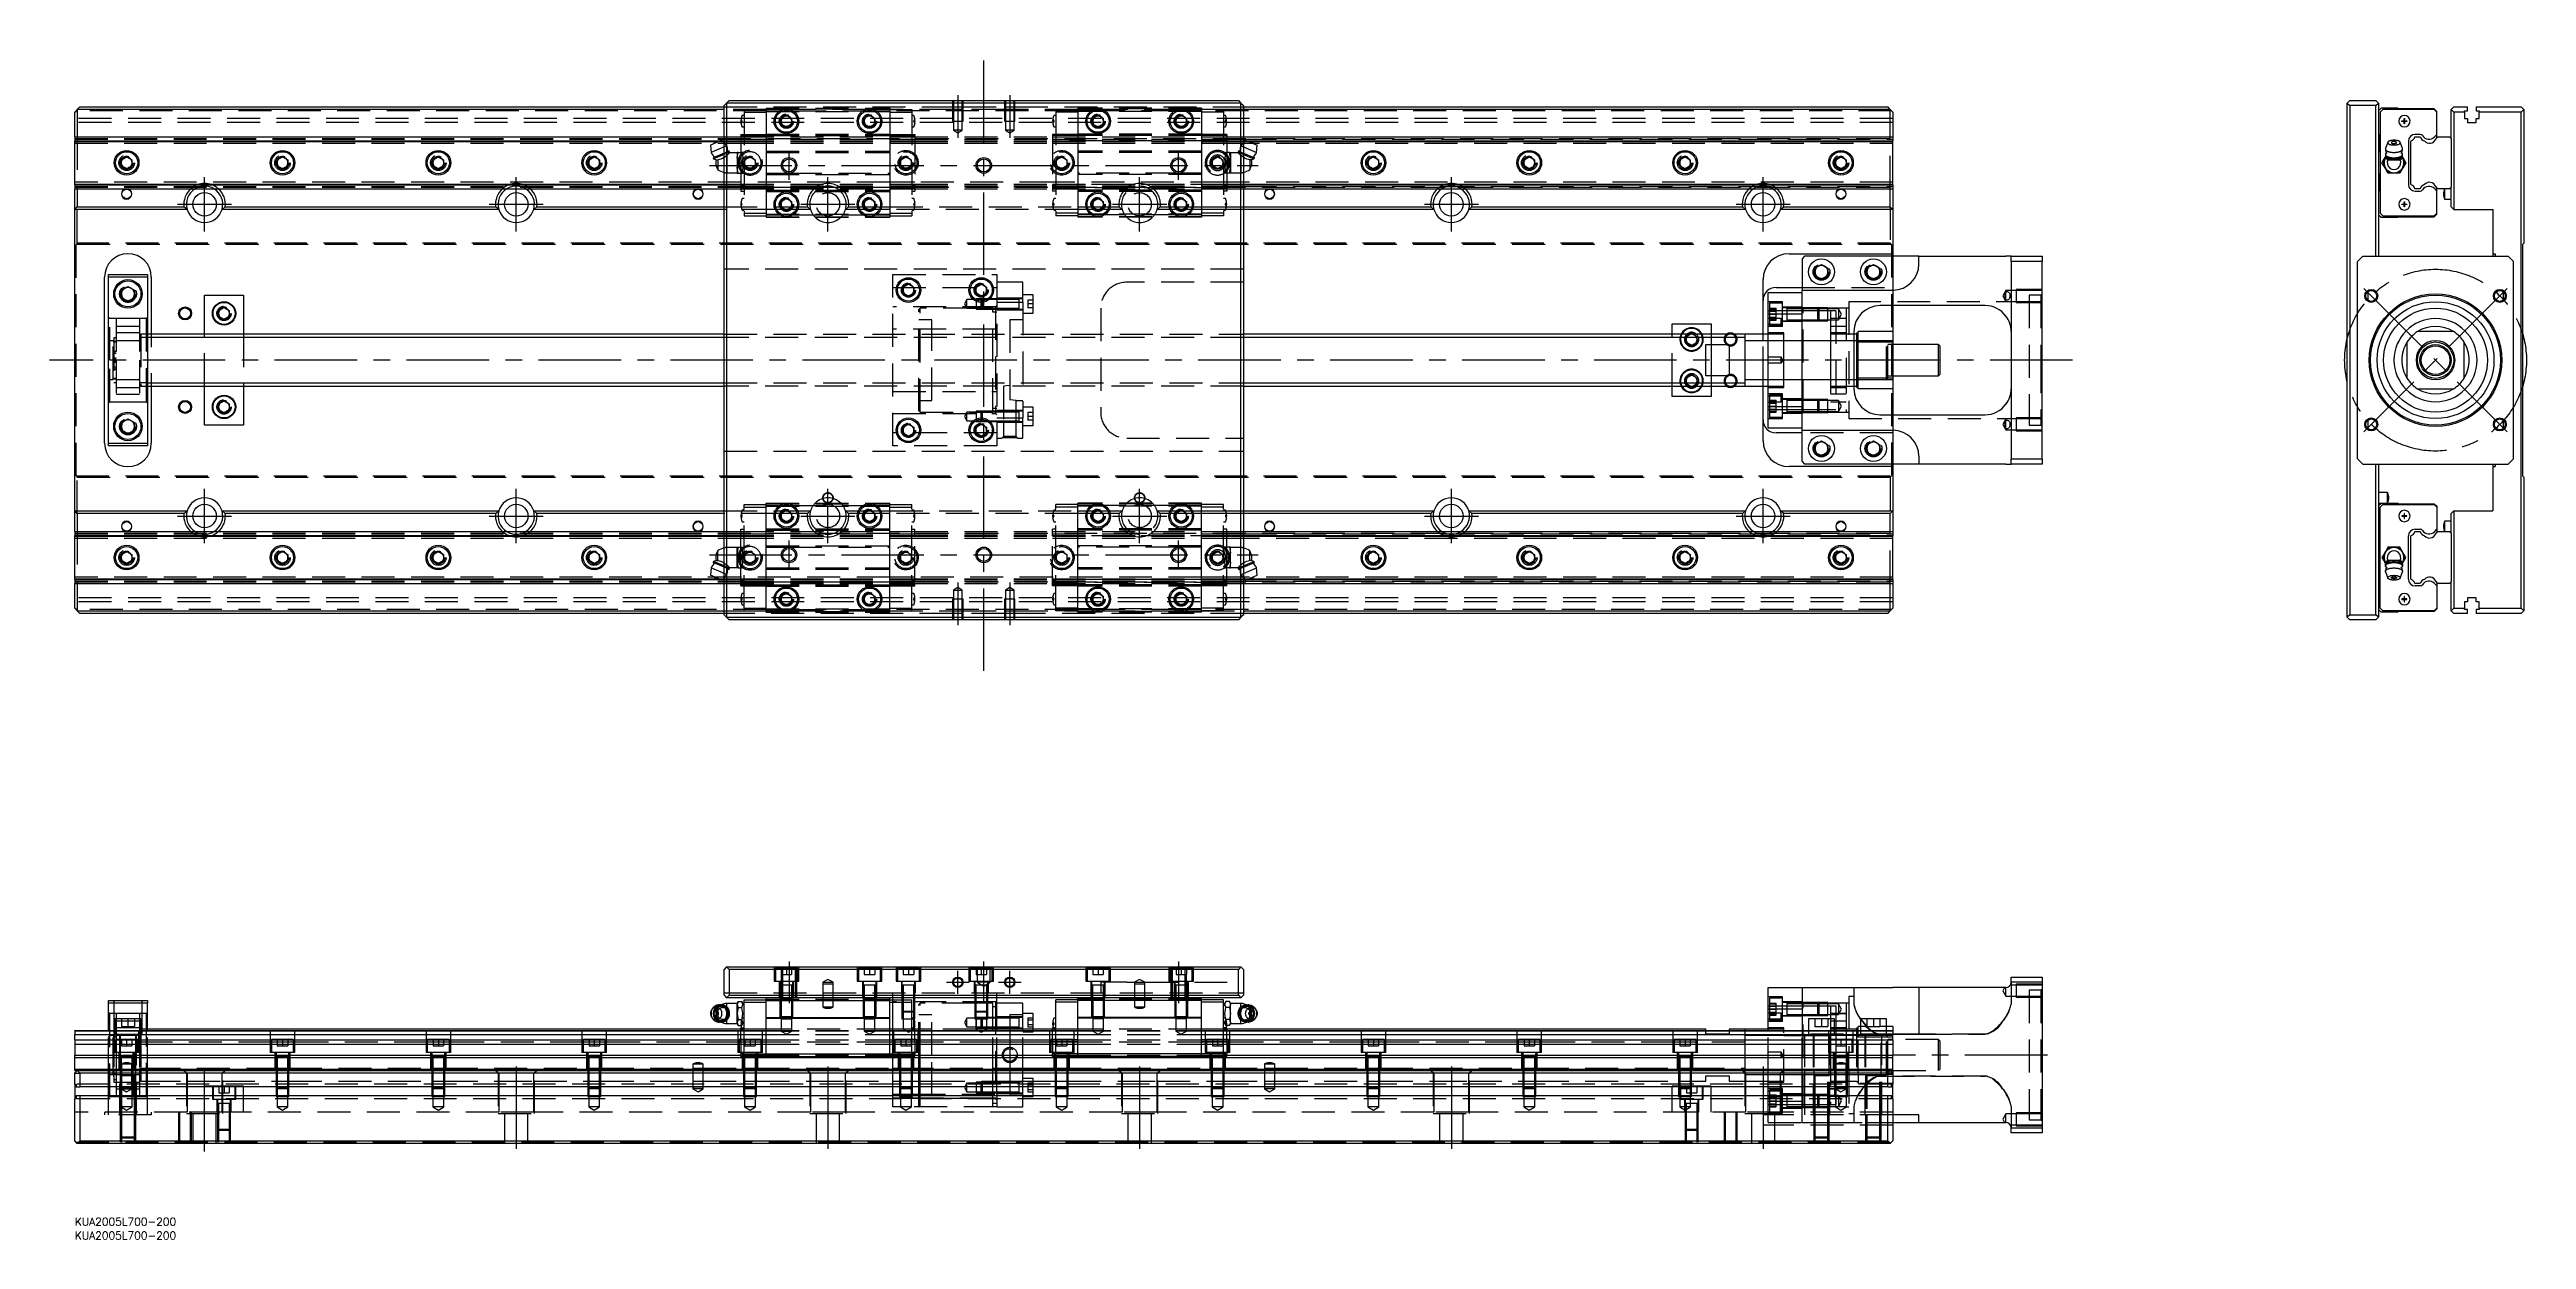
# Model space of a CAD drawing. Extents: x -10 to 944, y -339 to 120.
import ezdxf

# ---------------------------------------------------------------- set-up
doc = ezdxf.new("R2010")
doc.units = 0
doc.linetypes.add('CENTER', pattern=[50.8, 31.75, -6.35, 6.35, -6.35])
doc.linetypes.add('DASHED', pattern=[19.05, 12.7, -6.35])
doc.layers.get('0').update_dxf_attribs({"linetype": 'CONTINUOUS'})
doc.layers.add('CENTER', color=1, linetype='CENTER')
doc.styles.get("Standard").update_dxf_attribs({"font": 'txt.shx', "height": 3, "bigfont": 'bigfont.shx'})

# ---------------------------------------------------------------- blocks, each defined once
blk = doc.blocks.new('*U3')
at = {"color": 7, "linetype": 'CONTINUOUS'}
blk.add_text('KUA2005L700-200', height=3, dxfattribs=at).set_placement((0.02, -338.54))
blk = doc.blocks.new('*U4')
at = {"color": 7, "linetype": 'CONTINUOUS'}
blk.add_text('KUA2005L700-200', height=3, dxfattribs=at).set_placement((0.02, -333.22))

msp = doc.modelspace()

# ---------------------------------------------------------------- linework, layer by layer
at = {"color": 7, "linetype": 'CONTINUOUS'}
for p, q in [((1, 96.5), (0, 95.5)), ((0, 86), (0, 95.5)), ((2, 97.5), (1, 96.5)), ((1, 96.5), (1, 86)), ((250, 96.5), (1, 96.5)), ((2, 97.5), (250, 97.5)), ((250, 98), (251, 99)), ((250, -98), (250, 98)), ((251, 99), (252, 100)), ((251, 99), (251, -99)), ((449, 99), (251, 99)), ((252, 100), (448, 100)), ((448, 100), (449, 99)), ((449, 99), (450, 98)), ((449, -99), (449, 99)), ((450, 98), (450, -98)), ((450, 97.5), (698, 97.5)), ((699, 96.5), (450, 96.5)), ((699, 96.5), (698, 97.5)), ((700, 95.5), (699, 96.5)), ((699, 86), (699, 96.5)), ((700, 95.5), (700, 86)), ((875.91, 100), (874.91, 99)), ((874.91, -99), (874.91, 99)), ((874.91, 99), (875.91, 98)), ((875.91, 100), (885.91, 100)), ((885.91, 98), (875.91, 98)), ((875.91, 98), (875.91, -98)), ((886.91, 99), (885.91, 100)), ((885.91, 98), (886.91, 99)), ((885.91, 40), (885.91, 98)), ((886.91, 99), (886.91, 40)), ((887.91, 97), (886.91, 96)), ((888.61, 96.45), (887.61, 95.45)), ((887.61, 95.45), (887.61, 56.55)), ((894.41, 97), (887.91, 97)), ((908.41, 96.45), (888.61, 96.45)), ((894.66, 96.75), (894.41, 97)), ((908.41, 96.75), (894.66, 96.75)), ((909.41, 95.75), (908.41, 96.75)), ((909.41, 95.45), (908.41, 96.45)), ((909.41, 95.45), (909.41, 95.75)), ((909.41, 86.92), (909.41, 95.45)), ((914.91, 96.5), (915.91, 97.5)), ((914.91, 85.4), (914.91, 96.5)), ((915.91, 95.5), (914.91, 96.5)), ((915.91, 97.5), (921.21, 97.5)), ((915.91, 95.5), (915.91, 58)), ((920.06, 95.5), (915.91, 95.5)), ((920.06, 96), (921.21, 96)), ((920.06, 95.5), (920.06, 96)), ((920.06, 95.5), (920.06, 93)), ((921.21, 96), (921.21, 97.5)), ((924.61, 97.5), (941.91, 97.5)), ((924.61, 97.5), (924.61, 96)), ((924.61, 96), (925.76, 96)), ((925.76, 96), (925.76, 95.5)), ((925.76, 93), (925.76, 95.5)), ((941.91, 95.5), (925.76, 95.5)), ((941.91, 97.5), (942.91, 96.5)), ((942.91, 96.5), (941.91, 95.5)), ((941.91, -95.5), (941.91, 95.5)), ((942.91, 96.5), (942.91, 45)), ((0, 86), (0, 84.48)), ((0, 86), (250, 86)), ((272, 93.15), (274, 94.31)), ((272, 90.85), (272, 93.15)), ((274, 89.69), (272, 90.85)), ((274, 94.31), (276, 93.15)), ((276, 90.85), (274, 89.69)), ((276, 93.15), (276, 90.85)), ((304, 93.15), (306, 94.31)), ((304, 90.85), (304, 93.15)), ((306, 89.69), (304, 90.85)), ((306, 94.31), (308, 93.15)), ((308, 90.85), (306, 89.69)), ((308, 93.15), (308, 90.85)), ((392, 93.15), (394, 94.31)), ((392, 90.85), (392, 93.15)), ((394, 89.69), (392, 90.85)), ((394, 94.31), (396, 93.15)), ((396, 90.85), (394, 89.69)), ((396, 93.15), (396, 90.85)), ((424, 93.15), (426, 94.31)), ((424, 90.85), (424, 93.15)), ((426, 89.69), (424, 90.85)), ((426, 94.31), (428, 93.15)), ((428, 90.85), (426, 89.69)), ((428, 93.15), (428, 90.85)), ((450, 86), (700, 86)), ((700, 86), (700, 84.48)), ((886.91, 87), (887.41, 86.5)), ((887.41, 86.5), (887.41, 80.5)), ((895.91, 92.1), (896.81, 92.1)), ((895.91, 91.9), (895.91, 92.1)), ((896.81, 91.9), (895.91, 91.9)), ((896.81, 92.1), (896.81, 93)), ((896.81, 93), (897.01, 93)), ((896.81, 92.1), (896.91, 92)), ((896.81, 91.9), (896.91, 92)), ((896.81, 91), (896.81, 91.9)), ((897.01, 91), (896.81, 91)), ((897.01, 92.1), (896.91, 92)), ((897.01, 91.9), (896.91, 92)), ((897.01, 93), (897.01, 92.1)), ((897.01, 92.1), (897.91, 92.1)), ((897.01, 91.9), (897.01, 91)), ((897.91, 91.9), (897.01, 91.9)), ((897.91, 92.1), (897.91, 91.9)), ((900.97, 86), (903.05, 86)), ((902.99, 86.93), (901.08, 86.93)), ((909.41, 86.92), (908.45, 85.95)), ((909.41, 85.6), (909.41, 86.92)), ((909.41, 85.6), (909.81, 86)), ((909.81, 86), (914.31, 86)), ((914.31, 86), (914.91, 85.4)), ((920.06, 93), (921.21, 93)), ((921.21, 93), (921.21, 91.5)), ((921.21, 91.5), (924.61, 91.5)), ((924.61, 93), (925.76, 93)), ((924.61, 91.5), (924.61, 93)), ((0, 84.2), (0, 84.48)), ((0, 84.48), (248.73, 84.48)), ((0, 67.8), (0, 84.2)), ((0, 84.2), (248.05, 84.2)), ((18, 77.15), (20, 78.31)), ((18, 74.85), (18, 77.15)), ((20, 78.31), (22, 77.15)), ((22, 77.15), (22, 74.85)), ((78, 77.15), (80, 78.31)), ((78, 74.85), (78, 77.15)), ((80, 78.31), (82, 77.15)), ((82, 77.15), (82, 74.85)), ((138, 77.15), (140, 78.31)), ((138, 74.85), (138, 77.15)), ((140, 78.31), (142, 77.15)), ((142, 77.15), (142, 74.85)), ((198, 77.15), (200, 78.31)), ((198, 74.85), (198, 77.15)), ((200, 78.31), (202, 77.15)), ((202, 77.15), (202, 74.85)), ((249.2, 84.68), (244.77, 82.84)), ((244.77, 82.84), (244.97, 80)), ((250, 82.09), (244.97, 80)), ((250, 79.66), (245.83, 77.93)), ((246.04, 78.44), (245.83, 77.93)), ((245.83, 77.93), (245.98, 77.56)), ((250, 79.22), (245.98, 77.56)), ((245.98, 77.56), (247.1, 77.09)), ((246.94, 77.07), (247.6, 77.18)), ((247.6, 77.18), (247.6, 73.4)), ((250, 83.76), (249.2, 84.68)), ((249.37, 84.48), (250, 84.48)), ((249.62, 84.2), (250, 84.2)), ((450.8, 84.68), (450, 83.76)), ((450, 84.48), (450.63, 84.48)), ((450, 84.2), (450.38, 84.2)), ((450, 82.09), (455.03, 80)), ((450, 79.66), (454.17, 77.93)), ((450, 79.22), (454.02, 77.56)), ((450.8, 84.68), (455.23, 82.84)), ((451.27, 84.48), (700, 84.48)), ((451.95, 84.2), (700, 84.2)), ((453.06, 77.07), (452.4, 77.18)), ((452.4, 77.18), (452.4, 73.4)), ((452.9, 77.09), (454.02, 77.56)), ((454.17, 77.93), (453.96, 78.44)), ((454.02, 77.56), (454.17, 77.93)), ((455.03, 80), (455.23, 82.84)), ((498, 77.15), (500, 78.31)), ((498, 74.85), (498, 77.15)), ((500, 78.31), (502, 77.15)), ((502, 77.15), (502, 74.85)), ((558, 77.15), (560, 78.31)), ((558, 74.85), (558, 77.15)), ((560, 78.31), (562, 77.15)), ((562, 77.15), (562, 74.85)), ((618, 77.15), (620, 78.31)), ((618, 74.85), (618, 77.15)), ((620, 78.31), (622, 77.15)), ((622, 77.15), (622, 74.85)), ((678, 77.15), (680, 78.31)), ((678, 74.85), (678, 77.15)), ((680, 78.31), (682, 77.15)), ((682, 77.15), (682, 74.85)), ((700, 84.2), (700, 84.48)), ((700, 67.8), (700, 84.2)), ((887.41, 80.5), (886.91, 80)), ((888.29, 76), (889.45, 78)), ((889.45, 78), (889.73, 78.49)), ((889.64, 81.44), (889.61, 81.27)), ((889.61, 81.27), (889.62, 81.17)), ((889.63, 79.33), (889.61, 79.26)), ((889.61, 79.26), (889.61, 79.19)), ((889.61, 79.19), (889.62, 79.09)), ((889.61, 79.19), (889.61, 78.82)), ((889.61, 78.82), (889.61, 78.75)), ((889.61, 78.75), (889.63, 78.69)), ((889.62, 81.17), (889.65, 81.07)), ((889.62, 79.09), (889.65, 78.99)), ((889.65, 79.39), (889.63, 79.33)), ((889.63, 78.69), (889.65, 78.62)), ((890.53, 83.89), (889.64, 81.44)), ((889.65, 81.07), (889.7, 80.97)), ((889.68, 79.46), (889.65, 79.39)), ((889.65, 78.99), (889.7, 78.9)), ((889.65, 78.62), (889.68, 78.55)), ((889.73, 79.52), (889.68, 79.46)), ((889.68, 78.55), (889.73, 78.49)), ((889.7, 80.97), (889.77, 80.88)), ((889.7, 78.9), (889.77, 78.8)), ((889.78, 79.59), (889.73, 79.52)), ((889.73, 78.49), (889.78, 78.42)), ((889.77, 80.88), (889.86, 80.78)), ((889.77, 78.8), (889.86, 78.71)), ((889.84, 79.65), (889.78, 79.59)), ((889.78, 78.42), (889.84, 78.36)), ((889.82, 77.98), (889.83, 78.05)), ((889.82, 77.91), (889.82, 77.98)), ((889.83, 77.84), (889.82, 77.91)), ((889.83, 78.05), (889.85, 78.12)), ((889.84, 77.78), (889.83, 77.84)), ((889.91, 79.71), (889.84, 79.65)), ((889.84, 78.36), (889.91, 78.3)), ((889.85, 77.72), (889.84, 77.78)), ((889.85, 78.12), (889.87, 78.2)), ((889.88, 77.66), (889.85, 77.72)), ((889.86, 80.78), (889.97, 80.69)), ((889.86, 78.71), (889.97, 78.62)), ((889.87, 78.2), (889.9, 78.27)), ((889.91, 77.61), (889.88, 77.66)), ((889.9, 78.27), (889.91, 78.29)), ((889.97, 79.77), (889.91, 79.71)), ((889.91, 78.3), (890.03, 78.21)), ((889.91, 78.3), (890.9, 77.46)), ((889.94, 77.55), (889.91, 77.61)), ((889.99, 77.5), (889.94, 77.55)), ((889.97, 80.69), (890.1, 80.61)), ((889.97, 78.62), (890.1, 78.53)), ((890.03, 77.46), (889.99, 77.5)), ((890.03, 78.21), (890.17, 78.12)), ((890.09, 77.41), (890.03, 77.46)), ((890.15, 77.36), (890.09, 77.41)), ((890.1, 80.61), (890.24, 80.52)), ((890.1, 78.53), (890.24, 78.45)), ((890.23, 77.32), (890.15, 77.36)), ((890.17, 78.12), (890.33, 78.03)), ((890.31, 77.28), (890.23, 77.32)), ((890.24, 80.52), (890.4, 80.45)), ((890.24, 78.45), (890.4, 78.37)), ((890.4, 77.24), (890.31, 77.28)), ((890.33, 78.03), (890.5, 77.96)), ((890.4, 80.45), (890.58, 80.37)), ((890.4, 78.37), (890.58, 78.3)), ((890.5, 77.21), (890.4, 77.24)), ((890.5, 77.96), (890.7, 77.88)), ((890.59, 77.18), (890.5, 77.21)), ((890.53, 83.89), (890.51, 83.81)), ((890.51, 83.81), (890.51, 83.73)), ((890.51, 83.73), (890.53, 83.65)), ((890.56, 83.95), (890.53, 83.89)), ((890.53, 83.65), (890.56, 83.58)), ((890.6, 84.02), (890.56, 83.95)), ((890.56, 83.58), (890.61, 83.5)), ((890.58, 80.37), (890.77, 80.31)), ((890.58, 78.3), (890.77, 78.23)), ((890.66, 84.08), (890.6, 84.02)), ((890.61, 83.5), (890.68, 83.42)), ((890.72, 84.14), (890.66, 84.08)), ((890.68, 83.42), (890.76, 83.35)), ((890.7, 77.88), (890.9, 77.82)), ((890.8, 84.2), (890.72, 84.14)), ((890.76, 83.35), (890.86, 83.28)), ((890.77, 80.31), (890.97, 80.24)), ((890.77, 78.23), (890.97, 78.17)), ((890.89, 84.25), (890.8, 84.2)), ((890.86, 83.28), (890.97, 83.22)), ((890.98, 84.31), (890.89, 84.25)), ((890.9, 77.82), (891.12, 77.76)), ((891.07, 77.35), (890.9, 77.46)), ((890.97, 83.22), (891.1, 83.16)), ((890.97, 80.24), (891.19, 80.19)), ((890.97, 78.17), (891.19, 78.11)), ((891.09, 84.36), (890.98, 84.31)), ((891.27, 77.27), (891.07, 77.35)), ((891.21, 84.41), (891.09, 84.36)), ((891.1, 83.16), (891.24, 83.1)), ((891.12, 77.76), (891.36, 77.71)), ((891.19, 80.19), (891.41, 80.14)), ((891.19, 78.11), (891.41, 78.07)), ((891.33, 84.45), (891.21, 84.41)), ((891.24, 83.1), (891.39, 83.05)), ((891.47, 84.49), (891.33, 84.45)), ((891.36, 77.71), (891.6, 77.66)), ((891.39, 83.05), (891.56, 83)), ((891.41, 80.14), (891.65, 80.1)), ((891.41, 78.07), (891.65, 78.02)), ((891.61, 84.53), (891.47, 84.49)), ((891.56, 83), (891.73, 82.96)), ((891.6, 77.66), (891.85, 77.63)), ((891.76, 84.57), (891.61, 84.53)), ((891.65, 80.1), (891.89, 80.07)), ((891.65, 78.02), (891.89, 77.99)), ((891.73, 82.96), (891.92, 82.92)), ((891.91, 84.6), (891.76, 84.57)), ((891.85, 77.63), (892.11, 77.6)), ((891.89, 80.07), (892.14, 80.04)), ((891.89, 77.99), (892.14, 77.96)), ((892.07, 84.62), (891.91, 84.6)), ((891.93, 83.83), (891.91, 83.79)), ((891.91, 83.79), (891.91, 83.76)), ((891.91, 83.76), (891.91, 83.73)), ((891.91, 83.73), (891.93, 83.69)), ((891.92, 82.92), (892.11, 82.9)), ((891.94, 83.86), (891.93, 83.83)), ((891.93, 83.69), (891.94, 83.66)), ((891.97, 83.89), (891.94, 83.86)), ((891.94, 83.66), (891.97, 83.63)), ((892, 83.92), (891.97, 83.89)), ((891.97, 83.63), (892, 83.6)), ((892.04, 83.95), (892, 83.92)), ((892, 83.6), (892.04, 83.57)), ((892.09, 83.98), (892.04, 83.95)), ((892.04, 83.57), (892.09, 83.54)), ((892.23, 84.64), (892.07, 84.62)), ((892.14, 84.01), (892.09, 83.98)), ((892.09, 83.54), (892.14, 83.51)), ((892.11, 82.9), (892.3, 82.87)), ((892.11, 77.6), (892.37, 77.58)), ((892.2, 84.03), (892.14, 84.01)), ((892.14, 83.51), (892.2, 83.49)), ((892.14, 80.04), (892.39, 80.02)), ((892.14, 77.96), (892.39, 77.94)), ((892.27, 84.05), (892.2, 84.03)), ((892.2, 83.49), (892.27, 83.47)), ((892.4, 84.66), (892.23, 84.64)), ((892.34, 84.07), (892.27, 84.05)), ((892.27, 83.47), (892.34, 83.45)), ((892.3, 82.87), (892.5, 82.86)), ((892.41, 84.09), (892.34, 84.07)), ((892.34, 83.45), (892.41, 83.43)), ((892.37, 77.58), (892.64, 77.56)), ((892.39, 80.02), (892.65, 80.01)), ((892.39, 77.94), (892.65, 77.93)), ((892.57, 84.67), (892.4, 84.66)), ((892.49, 84.11), (892.41, 84.09)), ((892.41, 83.43), (892.49, 83.41)), ((892.57, 84.12), (892.49, 84.11)), ((892.49, 83.41), (892.57, 83.4)), ((892.5, 82.86), (892.71, 82.85)), ((892.74, 84.68), (892.57, 84.67)), ((892.65, 84.13), (892.57, 84.12)), ((892.57, 83.4), (892.65, 83.39)), ((892.64, 77.56), (892.91, 77.56)), ((892.74, 84.14), (892.65, 84.13)), ((892.65, 83.39), (892.74, 83.38)), ((892.65, 80.01), (892.91, 80)), ((892.65, 77.93), (892.91, 77.93)), ((892.71, 82.85), (892.91, 82.84)), ((892.91, 84.68), (892.74, 84.68)), ((892.82, 84.14), (892.74, 84.14)), ((892.74, 83.38), (892.82, 83.38)), ((892.91, 84.14), (892.82, 84.14)), ((892.82, 83.38), (892.91, 83.38)), ((893.08, 84.68), (892.91, 84.68)), ((893, 84.14), (892.91, 84.14)), ((892.91, 83.38), (893, 83.38)), ((892.91, 82.84), (893.11, 82.85)), ((892.91, 80), (893.17, 80.01)), ((892.91, 77.93), (893.17, 77.93)), ((892.91, 77.56), (893.18, 77.56)), ((893.08, 84.14), (893, 84.14)), ((893, 83.38), (893.08, 83.38)), ((893.25, 84.67), (893.08, 84.68)), ((893.17, 84.13), (893.08, 84.14)), ((893.08, 83.38), (893.17, 83.39)), ((893.11, 82.85), (893.32, 82.86)), ((893.25, 84.12), (893.17, 84.13)), ((893.17, 83.39), (893.25, 83.4)), ((893.17, 80.01), (893.43, 80.02)), ((893.17, 77.93), (893.43, 77.94)), ((893.18, 77.56), (893.45, 77.58)), ((893.42, 84.66), (893.25, 84.67)), ((893.33, 84.11), (893.25, 84.12)), ((893.25, 83.4), (893.33, 83.41)), ((893.32, 82.86), (893.52, 82.87)), ((893.41, 84.09), (893.33, 84.11)), ((893.33, 83.41), (893.41, 83.43)), ((893.48, 84.07), (893.41, 84.09)), ((893.41, 83.43), (893.48, 83.45)), ((893.59, 84.64), (893.42, 84.66)), ((893.43, 80.02), (893.68, 80.04)), ((893.43, 77.94), (893.68, 77.96)), ((893.45, 77.58), (893.71, 77.6)), ((893.55, 84.05), (893.48, 84.07)), ((893.48, 83.45), (893.55, 83.47)), ((893.52, 82.87), (893.71, 82.9)), ((893.62, 84.03), (893.55, 84.05)), ((893.55, 83.47), (893.62, 83.49)), ((893.75, 84.62), (893.59, 84.64)), ((893.68, 84.01), (893.62, 84.03)), ((893.62, 83.49), (893.68, 83.51)), ((893.73, 83.98), (893.68, 84.01)), ((893.68, 83.51), (893.73, 83.54)), ((893.68, 80.04), (893.93, 80.07)), ((893.68, 77.96), (893.93, 77.99)), ((893.71, 82.9), (893.9, 82.92)), ((893.71, 77.6), (893.97, 77.63)), ((893.78, 83.95), (893.73, 83.98)), ((893.73, 83.54), (893.78, 83.57)), ((893.91, 84.6), (893.75, 84.62)), ((893.82, 83.92), (893.78, 83.95)), ((893.78, 83.57), (893.82, 83.6)), ((893.85, 83.89), (893.82, 83.92)), ((893.82, 83.6), (893.85, 83.63)), ((893.88, 83.86), (893.85, 83.89)), ((893.85, 83.63), (893.88, 83.66)), ((893.89, 83.83), (893.88, 83.86)), ((893.88, 83.66), (893.89, 83.69)), ((893.91, 83.79), (893.89, 83.83)), ((893.89, 83.69), (893.91, 83.73)), ((893.9, 82.92), (894.09, 82.96)), ((894.06, 84.57), (893.91, 84.6)), ((893.91, 83.76), (893.91, 83.79)), ((893.91, 83.73), (893.91, 83.76)), ((893.93, 80.07), (894.17, 80.1)), ((893.93, 77.99), (894.17, 78.02)), ((893.97, 77.63), (894.22, 77.66)), ((894.21, 84.53), (894.06, 84.57)), ((894.09, 82.96), (894.26, 83)), ((894.17, 80.1), (894.41, 80.14)), ((894.17, 78.02), (894.41, 78.07)), ((894.35, 84.49), (894.21, 84.53)), ((894.22, 77.66), (894.46, 77.71)), ((894.26, 83), (894.43, 83.05)), ((894.49, 84.45), (894.35, 84.49)), ((894.41, 80.14), (894.63, 80.19)), ((894.41, 78.07), (894.63, 78.11)), ((894.43, 83.05), (894.58, 83.1)), ((894.46, 77.71), (894.7, 77.76)), ((894.69, 77.32), (894.48, 77.25)), ((894.61, 84.41), (894.49, 84.45)), ((894.58, 83.1), (894.72, 83.16)), ((894.73, 84.36), (894.61, 84.41)), ((894.63, 80.19), (894.85, 80.24)), ((894.63, 78.11), (894.85, 78.17)), ((894.92, 77.46), (894.69, 77.32)), ((894.7, 77.76), (894.92, 77.82)), ((894.72, 83.16), (894.85, 83.22)), ((894.84, 84.31), (894.73, 84.36)), ((894.93, 84.25), (894.84, 84.31)), ((894.85, 83.22), (894.96, 83.28)), ((894.85, 80.24), (895.05, 80.31)), ((894.85, 78.17), (895.05, 78.23)), ((894.92, 77.46), (895.91, 78.3)), ((894.92, 77.82), (895.12, 77.88)), ((895.02, 84.2), (894.93, 84.25)), ((894.96, 83.28), (895.06, 83.35)), ((895.1, 84.14), (895.02, 84.2)), ((895.05, 80.31), (895.24, 80.37)), ((895.05, 78.23), (895.24, 78.3)), ((895.06, 83.35), (895.14, 83.42)), ((895.16, 84.08), (895.1, 84.14)), ((895.12, 77.88), (895.32, 77.96)), ((895.14, 83.42), (895.21, 83.5)), ((895.22, 84.02), (895.16, 84.08)), ((895.21, 83.5), (895.26, 83.58)), ((895.26, 83.95), (895.22, 84.02)), ((895.32, 77.21), (895.23, 77.18)), ((895.24, 80.37), (895.42, 80.45)), ((895.24, 78.3), (895.42, 78.37)), ((895.29, 83.89), (895.26, 83.95)), ((895.26, 83.58), (895.29, 83.65)), ((895.31, 83.81), (895.29, 83.89)), ((896.18, 81.44), (895.29, 83.89)), ((895.29, 83.65), (895.31, 83.73)), ((895.31, 83.73), (895.31, 83.81)), ((895.32, 77.96), (895.49, 78.03)), ((895.42, 77.24), (895.32, 77.21)), ((895.42, 80.45), (895.58, 80.52)), ((895.42, 78.37), (895.58, 78.45)), ((895.51, 77.28), (895.42, 77.24)), ((895.49, 78.03), (895.65, 78.12)), ((895.59, 77.32), (895.51, 77.28)), ((895.58, 80.52), (895.72, 80.61)), ((895.58, 78.45), (895.72, 78.53)), ((895.66, 77.36), (895.59, 77.32)), ((895.65, 78.12), (895.79, 78.21)), ((895.73, 77.41), (895.66, 77.36)), ((895.72, 80.61), (895.85, 80.69)), ((895.72, 78.53), (895.85, 78.62)), ((895.79, 77.46), (895.73, 77.41)), ((895.79, 78.21), (895.91, 78.3)), ((895.83, 77.5), (895.79, 77.46)), ((895.88, 77.55), (895.83, 77.5)), ((895.85, 80.69), (895.96, 80.78)), ((895.91, 79.71), (895.85, 79.77)), ((895.85, 78.62), (895.96, 78.71)), ((895.91, 77.61), (895.88, 77.55)), ((895.98, 79.65), (895.91, 79.71)), ((895.91, 78.3), (895.98, 78.36)), ((895.91, 78.29), (895.92, 78.27)), ((895.94, 77.66), (895.91, 77.61)), ((895.92, 78.27), (895.95, 78.2)), ((895.97, 77.72), (895.94, 77.66)), ((895.95, 78.2), (895.97, 78.12)), ((895.96, 80.78), (896.05, 80.88)), ((895.96, 78.71), (896.05, 78.8)), ((895.97, 78.12), (895.99, 78.05)), ((895.98, 77.78), (895.97, 77.72)), ((896.04, 79.59), (895.98, 79.65)), ((895.98, 78.36), (896.04, 78.42)), ((895.99, 77.84), (895.98, 77.78)), ((895.99, 78.05), (896, 77.98)), ((896, 77.91), (895.99, 77.84)), ((896, 77.98), (896, 77.91)), ((896.09, 79.52), (896.04, 79.59)), ((896.04, 78.42), (896.09, 78.49)), ((896.05, 80.88), (896.12, 80.97)), ((896.05, 78.8), (896.12, 78.9)), ((896.14, 79.46), (896.09, 79.52)), ((896.09, 78.49), (896.14, 78.55)), ((896.09, 78.49), (896.37, 78)), ((896.12, 80.97), (896.17, 81.07)), ((896.12, 78.9), (896.17, 78.99)), ((896.17, 79.39), (896.14, 79.46)), ((896.14, 78.55), (896.17, 78.62)), ((896.17, 81.07), (896.2, 81.17)), ((896.19, 79.33), (896.17, 79.39)), ((896.17, 78.99), (896.2, 79.09)), ((896.17, 78.62), (896.19, 78.69)), ((896.21, 81.27), (896.18, 81.44)), ((896.21, 79.26), (896.19, 79.33)), ((896.19, 78.69), (896.21, 78.75)), ((896.2, 81.17), (896.21, 81.27)), ((896.2, 79.09), (896.21, 79.19)), ((896.21, 79.19), (896.21, 79.26)), ((896.21, 78.82), (896.21, 79.19)), ((896.21, 78.75), (896.21, 78.82)), ((896.37, 78), (897.53, 76)), ((898.48, 84.33), (898.48, 67.67)), ((899.41, 84.2), (899.57, 84.48)), ((899.41, 67.8), (899.41, 84.2)), ((908.96, 85.15), (909.41, 85.6)), ((914.91, 85.4), (914.91, 66.6)), ((0, 67.52), (0, 67.8)), ((0, 67.8), (250, 67.8)), ((0, 67.52), (0, 66)), ((0, 67.52), (250, 67.52)), ((20, 73.69), (18, 74.85)), ((22, 74.85), (20, 73.69)), ((80, 73.69), (78, 74.85)), ((82, 74.85), (80, 73.69)), ((140, 73.69), (138, 74.85)), ((142, 74.85), (140, 73.69)), ((200, 73.69), (198, 74.85)), ((202, 74.85), (200, 73.69)), ((450, 67.8), (700, 67.8)), ((450, 67.52), (700, 67.52)), ((500, 73.69), (498, 74.85)), ((502, 74.85), (500, 73.69)), ((560, 73.69), (558, 74.85)), ((562, 74.85), (560, 73.69)), ((620, 73.69), (618, 74.85)), ((622, 74.85), (620, 73.69)), ((680, 73.69), (678, 74.85)), ((682, 74.85), (680, 73.69)), ((700, 67.52), (700, 67.8)), ((700, 67.52), (700, 66)), ((886.91, 72), (887.41, 71.5)), ((887.41, 71.5), (887.41, 65.5)), ((889.45, 74), (888.29, 76)), ((890.6, 72), (889.45, 74)), ((892.91, 72), (890.6, 72)), ((895.22, 72), (892.91, 72)), ((896.37, 74), (895.22, 72)), ((897.53, 76), (896.37, 74)), ((899.57, 67.52), (899.41, 67.8)), ((909.81, 66), (908.96, 66.85)), ((0, 58), (0, 66)), ((0, 66), (250, 66)), ((0, 58), (1, 59)), ((0, -58), (0, 58)), ((43.29, 58), (0, 58)), ((1, 66), (1, 59)), ((1, 59), (42.06, 59)), ((43.29, 58), (42.06, 59)), ((56.71, 58), (57.94, 59)), ((163.29, 58), (56.71, 58)), ((57.94, 59), (162.06, 59)), ((163.29, 58), (162.06, 59)), ((176.71, 58), (177.94, 59)), ((250, 58), (176.71, 58)), ((177.94, 59), (250, 59)), ((272, 61.15), (274, 62.31)), ((272, 58.85), (272, 61.15)), ((274, 57.69), (272, 58.85)), ((274, 62.31), (276, 61.15)), ((276, 58.85), (274, 57.69)), ((276, 61.15), (276, 58.85)), ((304, 61.15), (306, 62.31)), ((304, 58.85), (304, 61.15)), ((306, 57.69), (304, 58.85)), ((306, 62.31), (308, 61.15)), ((308, 58.85), (306, 57.69)), ((308, 61.15), (308, 58.85)), ((392, 61.15), (394, 62.31)), ((392, 58.85), (392, 61.15)), ((394, 57.69), (392, 58.85)), ((394, 62.31), (396, 61.15)), ((396, 58.85), (394, 57.69)), ((396, 61.15), (396, 58.85)), ((424, 61.15), (426, 62.31)), ((424, 58.85), (424, 61.15)), ((426, 57.69), (424, 58.85)), ((426, 62.31), (428, 61.15)), ((428, 58.85), (426, 57.69)), ((428, 61.15), (428, 58.85)), ((450, 66), (700, 66)), ((450, 59), (522.06, 59)), ((523.29, 58), (450, 58)), ((523.29, 58), (522.06, 59)), ((536.71, 58), (537.94, 59)), ((643.29, 58), (536.71, 58)), ((537.94, 59), (642.06, 59)), ((643.29, 58), (642.06, 59)), ((656.71, 58), (657.94, 59)), ((700, 58), (656.71, 58)), ((657.94, 59), (699, 59)), ((699, 59), (699, 66)), ((699, 59), (700, 58)), ((700, 66), (700, 58)), ((700, 58), (700, 41)), ((887.41, 65.5), (886.91, 65)), ((895.91, 59.9), (895.91, 60.1)), ((895.91, 60.1), (896.81, 60.1)), ((896.81, 59.9), (895.91, 59.9)), ((896.81, 60.1), (896.81, 61)), ((896.81, 61), (897.01, 61)), ((896.81, 60.1), (896.91, 60)), ((896.81, 59.9), (896.91, 60)), ((896.81, 59), (896.81, 59.9)), ((897.01, 59), (896.81, 59)), ((897.01, 60.1), (896.91, 60)), ((897.01, 59.9), (896.91, 60)), ((897.01, 61), (897.01, 60.1)), ((897.01, 60.1), (897.91, 60.1)), ((897.91, 59.9), (897.01, 59.9)), ((897.01, 59.9), (897.01, 59)), ((897.91, 60.1), (897.91, 59.9)), ((903.05, 66), (900.97, 66)), ((901.08, 65.07), (902.99, 65.07)), ((908.45, 66.05), (909.41, 65.08)), ((909.41, 65.08), (909.41, 66.4)), ((909.41, 56.55), (909.41, 65.08)), ((914.31, 66), (909.81, 66)), ((911.91, 64.06), (911.91, 63.94)), ((912.41, 66), (912.41, 62)), ((912.41, 62), (914.91, 62)), ((914.91, 66.6), (914.31, 66)), ((914.91, 66), (914.31, 66)), ((914.91, 59), (914.91, 66.6)), ((914.91, 59), (915.91, 58)), ((915.91, 58), (930.91, 58)), ((930.91, 58), (930.91, 41)), ((886.91, 56), (887.91, 55)), ((887.61, 56.55), (888.61, 55.55)), ((887.91, 55), (894.41, 55)), ((888.61, 55.55), (908.41, 55.55)), ((894.41, 55), (894.66, 55.25)), ((894.66, 55.25), (908.41, 55.25)), ((908.41, 55.55), (909.41, 56.55)), ((908.41, 55.25), (909.41, 56.25)), ((909.41, 56.25), (909.41, 56.55)), ((660, 41), (700, 41)), ((666, 40), (665, 39)), ((665, 39), (665, 27)), ((710, 40), (666, 40)), ((700, 41), (700, 40)), ((710, 40), (743.5, 40)), ((710, 37), (710, 40)), ((745.5, 40), (743.5, 40)), ((745.5, 38), (745.5, 40)), ((745.5, 40), (757.5, 40)), ((757.5, 40), (757.5, 38)), ((880.91, 40), (878.91, 38)), ((880.91, 40), (936.91, 40)), ((930.91, 41), (930.91, 40)), ((930.91, 41), (931.91, 41)), ((931.91, 41), (931.91, 40)), ((938.91, 38), (936.91, 40)), ((942.41, 44.5), (942.91, 45)), ((942.41, 44.5), (942.41, -44.5)), ((11.5, -32), (11.5, 32)), ((13, 32), (13, 33)), ((13, 33), (28, 33)), ((13, -32), (13, 32)), ((28, 32), (13, 32)), ((28, 33), (28, 32)), ((28, 32), (28, -32)), ((29.5, 32), (29.5, 10)), ((319, 28.15), (321, 29.31)), ((321, 29.31), (323, 28.15)), ((347, 28.15), (349, 29.31)), ((349, 29.31), (351, 28.15)), ((650, 10), (650, 31)), ((670, 35.44), (672.5, 36.89)), ((670, 32.56), (670, 35.44)), ((672.5, 31.11), (670, 32.56)), ((672.5, 36.89), (675, 35.44)), ((675, 32.56), (672.5, 31.11)), ((675, 35.44), (675, 32.56)), ((690, 35.44), (692.5, 36.89)), ((690, 32.56), (690, 35.44)), ((692.5, 31.11), (690, 32.56)), ((692.5, 36.89), (695, 35.44)), ((695, 32.56), (692.5, 31.11)), ((695, 35.44), (695, 32.56)), ((745.5, 38), (745.5, -38)), ((757.5, 38), (745.5, 38)), ((757.5, -38), (757.5, 38)), ((878.91, -38), (878.91, 38)), ((938.91, -38), (938.91, 38)), ((18, 26.94), (20.5, 28.39)), ((18, 24.06), (18, 26.94)), ((20.5, 22.61), (18, 24.06)), ((20.5, 28.39), (23, 26.94)), ((23, 24.06), (20.5, 22.61)), ((23, 26.94), (23, 24.06)), ((50, 25), (65, 25)), ((50, 10), (50, 25)), ((55.5, 19.15), (57.5, 20.31)), ((55.5, 16.85), (55.5, 19.15)), ((57.5, 20.31), (59.5, 19.15)), ((59.5, 19.15), (59.5, 16.85)), ((65, 25), (65, 10)), ((319, 25.85), (319, 28.15)), ((321, 24.69), (319, 25.85)), ((323, 25.85), (321, 24.69)), ((323, 28.15), (323, 25.85)), ((347, 25.85), (347, 28.15)), ((349, 24.69), (347, 25.85)), ((351, 25.85), (349, 24.69)), ((351, 28.15), (351, 25.85)), ((652, 17.78), (652, 26)), ((652, 26), (665, 26)), ((655, 28), (665, 28)), ((665, 17.78), (665, 27)), ((665, 27), (700, 27)), ((735.5, 21), (695, 21)), ((700, 21), (700, 11)), ((743.03, 25.03), (743.11, 25.42)), ((743.11, 25.42), (743.23, 25.8)), ((743.23, 25.8), (743.38, 26.17)), ((743.38, 26.17), (743.5, 26.44)), ((743.5, 26.44), (743.76, 26.42)), ((743.5, 23.06), (743.5, 26.44)), ((743.58, 23.06), (743.5, 23.06)), ((743.82, 23.08), (743.58, 23.06)), ((743.76, 26.42), (744.01, 26.38)), ((744.03, 23.12), (743.82, 23.08)), ((744.01, 26.38), (744.25, 26.32)), ((744.26, 23.18), (744.03, 23.12)), ((744.25, 26.32), (744.47, 26.21)), ((744.46, 23.28), (744.26, 23.18)), ((744.65, 23.41), (744.46, 23.28)), ((744.47, 26.21), (744.66, 26.09)), ((744.81, 23.57), (744.65, 23.41)), ((744.66, 26.09), (744.81, 25.92)), ((744.81, 25.92), (744.93, 25.74)), ((744.94, 23.78), (744.81, 23.57)), ((744.93, 25.74), (745.02, 25.53)), ((745.04, 24.02), (744.94, 23.78)), ((745.02, 25.53), (745.08, 25.3)), ((882.91, 23.06), (882.91, 26.44)), ((934.91, 26.44), (934.91, 23.06)), ((250, 10), (28, 10)), ((57.5, 15.69), (55.5, 16.85)), ((59.5, 16.85), (57.5, 15.69)), ((643, 10), (450, 10)), ((615, 14), (630, 14)), ((615, 10), (615, 14)), ((621.96, 10), (622.5, 10.31)), ((622.5, 10.31), (623.04, 10)), ((630, 14), (630, 10)), ((652, 10), (643, 10)), ((643, 10), (643, -10)), ((643, 10), (643, -10)), ((652, -17.78), (652, 17.78)), ((652, 17.78), (665, 17.78)), ((665, -17.78), (665, 17.78)), ((665, -17.78), (665, 17.78)), ((685, 11), (685, -11)), ((686, 10), (685, 10)), ((686.31, 10.38), (686, 10.38)), ((686, 10.38), (686, 0)), ((686.63, 6.93), (686.63, 11)), ((700, 11), (686.63, 11)), ((700, 11), (700, 6.93)), ((915.84, 11), (901.98, 11)), ((628, -6), (628, 6)), ((628, 6), (637, 6)), ((637, 6), (637, -6)), ((686, 0), (686, -10.38)), ((686.63, -6.93), (686.63, 6.93)), ((700, 6.93), (686.63, 6.93)), ((700, 6.93), (700, -6.93)), ((717.5, 6), (700, 6)), ((718, 5.5), (717.5, 6)), ((717.5, -6), (717.5, 6)), ((718, 5.5), (718, -5.5)), ((897.91, 6.93), (897.91, -6.93)), ((919.91, -6.93), (919.91, 6.93)), ((637, -6), (628, -6)), ((686.63, -11), (686.63, -6.93)), ((700, -6.93), (686.63, -6.93)), ((700, -6), (717.5, -6)), ((700, -6.93), (700, -11)), ((717.5, -6), (718, -5.5)), ((28, -10), (250, -10)), ((29.5, -10), (29.5, -32)), ((50, -25), (50, -10)), ((55.5, -16.85), (57.5, -15.69)), ((55.5, -19.15), (55.5, -16.85)), ((57.5, -15.69), (59.5, -16.85)), ((59.5, -16.85), (59.5, -19.15)), ((65, -10), (65, -25)), ((450, -10), (643, -10)), ((615, -14), (615, -10)), ((630, -14), (615, -14)), ((622.5, -10.31), (621.96, -10)), ((623.04, -10), (622.5, -10.31)), ((630, -10), (630, -14)), ((643, -10), (652, -10)), ((650, -31), (650, -10)), ((652, -26), (652, -17.78)), ((652, -17.78), (665, -17.78)), ((665, -27), (665, -17.78)), ((685, -10), (686, -10)), ((686, -10.38), (686.31, -10.38)), ((700, -11), (686.63, -11)), ((700, -11), (700, -21)), ((901.98, -11), (915.84, -11)), ((18, -24.06), (20.5, -22.61)), ((18, -26.94), (18, -24.06)), ((20.5, -28.39), (18, -26.94)), ((20.5, -22.61), (23, -24.06)), ((23, -26.94), (20.5, -28.39)), ((23, -24.06), (23, -26.94)), ((65, -25), (50, -25)), ((57.5, -20.31), (55.5, -19.15)), ((59.5, -19.15), (57.5, -20.31)), ((319, -25.85), (321, -24.69)), ((319, -28.15), (319, -25.85)), ((321, -29.31), (319, -28.15)), ((321, -24.69), (323, -25.85)), ((323, -28.15), (321, -29.31)), ((323, -25.85), (323, -28.15)), ((347, -25.85), (349, -24.69)), ((347, -28.15), (347, -25.85)), ((349, -29.31), (347, -28.15)), ((349, -24.69), (351, -25.85)), ((351, -28.15), (349, -29.31)), ((351, -25.85), (351, -28.15)), ((652, -26), (665, -26)), ((665, -28), (655, -28)), ((665, -39), (665, -27)), ((665, -27), (700, -27)), ((695, -21), (735.5, -21)), ((743.03, -24.47), (743.11, -24.08)), ((743.11, -24.08), (743.23, -23.7)), ((743.23, -23.7), (743.38, -23.33)), ((743.38, -23.33), (743.5, -23.06)), ((743.5, -23.06), (743.76, -23.07)), ((743.5, -26.44), (743.5, -23.06)), ((743.58, -26.43), (743.5, -26.44)), ((743.82, -26.42), (743.58, -26.43)), ((743.76, -23.07), (744.01, -23.11)), ((744.03, -26.38), (743.82, -26.42)), ((744.01, -23.11), (744.25, -23.18)), ((744.26, -26.31), (744.03, -26.38)), ((744.25, -23.18), (744.47, -23.28)), ((744.46, -26.22), (744.26, -26.31)), ((744.65, -26.09), (744.46, -26.22)), ((744.47, -23.28), (744.66, -23.41)), ((744.81, -25.93), (744.65, -26.09)), ((744.66, -23.41), (744.81, -23.58)), ((744.81, -23.58), (744.93, -23.76)), ((744.94, -25.71), (744.81, -25.93)), ((744.93, -23.76), (745.02, -23.96)), ((745.04, -25.47), (744.94, -25.71)), ((745.02, -23.96), (745.08, -24.2)), ((882.91, -26.44), (882.91, -23.06)), ((934.91, -23.06), (934.91, -26.44)), ((13, -33), (13, -32)), ((13, -32), (28, -32)), ((28, -33), (13, -33)), ((28, -32), (28, -33)), ((670, -32.56), (672.5, -31.11)), ((670, -35.44), (670, -32.56)), ((672.5, -36.89), (670, -35.44)), ((672.5, -31.11), (675, -32.56)), ((675, -35.44), (672.5, -36.89)), ((675, -32.56), (675, -35.44)), ((690, -32.56), (692.5, -31.11)), ((690, -35.44), (690, -32.56)), ((692.5, -36.89), (690, -35.44)), ((692.5, -31.11), (695, -32.56)), ((695, -35.44), (692.5, -36.89)), ((695, -32.56), (695, -35.44)), ((710, -37), (710, -40)), ((745.5, -40), (745.5, -38)), ((745.5, -38), (757.5, -38)), ((757.5, -38), (757.5, -40)), ((878.91, -38), (880.91, -40)), ((936.91, -40), (938.91, -38)), ((700, -41), (660, -41)), ((665, -39), (666, -40)), ((710, -40), (666, -40)), ((700, -40), (700, -41)), ((700, -41), (700, -58)), ((743.5, -40), (710, -40)), ((743.5, -40), (745.5, -40)), ((757.5, -40), (745.5, -40)), ((880.91, -40), (936.91, -40)), ((885.91, -98), (885.91, -40)), ((886.91, -40), (886.91, -99)), ((930.91, -40), (930.91, -41)), ((930.91, -41), (931.91, -41)), ((930.91, -41), (930.91, -58)), ((931.91, -40), (931.91, -41)), ((942.91, -45), (942.41, -44.5)), ((942.91, -45), (942.91, -96.5)), ((890.41, -51), (886.91, -51)), ((886.91, -55), (887.91, -55)), ((886.91, -56), (887.91, -55)), ((887.61, -56.55), (888.61, -55.55)), ((887.61, -95.45), (887.61, -56.55)), ((887.91, -55), (894.41, -55)), ((888.61, -55.55), (908.41, -55.55)), ((890.41, -53), (890.41, -51)), ((890.41, -55), (890.41, -53)), ((890.91, -53.06), (890.91, -52.94)), ((894.41, -55), (894.66, -55.25)), ((894.66, -55.25), (908.41, -55.25)), ((908.41, -55.25), (909.41, -56.25)), ((908.41, -55.55), (909.41, -56.55)), ((909.41, -56.25), (909.41, -56.55)), ((909.41, -56.55), (909.41, -65.08)), ((0, -66), (0, -58)), ((0, -58), (43.29, -58)), ((1, -59), (0, -58)), ((0, -66), (0, -67.52)), ((0, -66), (250, -66)), ((42.06, -59), (1, -59)), ((1, -59), (1, -66)), ((42.06, -59), (43.29, -58)), ((56.71, -58), (163.29, -58)), ((57.94, -59), (56.71, -58)), ((162.06, -59), (57.94, -59)), ((162.06, -59), (163.29, -58)), ((176.71, -58), (250, -58)), ((177.94, -59), (176.71, -58)), ((250, -59), (177.94, -59)), ((272, -58.85), (274, -57.69)), ((272, -61.15), (272, -58.85)), ((274, -62.31), (272, -61.15)), ((274, -57.69), (276, -58.85)), ((276, -61.15), (274, -62.31)), ((276, -58.85), (276, -61.15)), ((304, -58.85), (306, -57.69)), ((304, -61.15), (304, -58.85)), ((306, -62.31), (304, -61.15)), ((306, -57.69), (308, -58.85)), ((308, -61.15), (306, -62.31)), ((308, -58.85), (308, -61.15)), ((392, -58.85), (394, -57.69)), ((392, -61.15), (392, -58.85)), ((394, -62.31), (392, -61.15)), ((394, -57.69), (396, -58.85)), ((396, -61.15), (394, -62.31)), ((396, -58.85), (396, -61.15)), ((424, -58.85), (426, -57.69)), ((424, -61.15), (424, -58.85)), ((426, -62.31), (424, -61.15)), ((426, -57.69), (428, -58.85)), ((428, -61.15), (426, -62.31)), ((428, -58.85), (428, -61.15)), ((450, -58), (523.29, -58)), ((522.06, -59), (450, -59)), ((450, -66), (700, -66)), ((522.06, -59), (523.29, -58)), ((536.71, -58), (643.29, -58)), ((537.94, -59), (536.71, -58)), ((642.06, -59), (537.94, -59)), ((642.06, -59), (643.29, -58)), ((656.71, -58), (700, -58)), ((657.94, -59), (656.71, -58)), ((699, -59), (657.94, -59)), ((700, -58), (699, -59)), ((699, -66), (699, -59)), ((700, -58), (700, -66)), ((700, -66), (700, -67.52)), ((887.41, -65.5), (886.91, -65)), ((887.41, -71.5), (887.41, -65.5)), ((896.81, -59.9), (895.91, -59.9)), ((895.91, -59.9), (895.91, -60.1)), ((895.91, -60.1), (896.81, -60.1)), ((896.81, -59), (896.81, -59.9)), ((897.01, -59), (896.81, -59)), ((896.81, -59.9), (896.91, -60)), ((896.81, -60.1), (896.91, -60)), ((896.81, -60.1), (896.81, -61)), ((896.81, -61), (897.01, -61)), ((897.01, -59.9), (896.91, -60)), ((897.01, -60.1), (896.91, -60)), ((897.01, -59.9), (897.01, -59)), ((897.91, -59.9), (897.01, -59.9)), ((897.01, -60.1), (897.91, -60.1)), ((897.01, -61), (897.01, -60.1)), ((897.91, -60.1), (897.91, -59.9)), ((900.97, -66), (903.05, -66)), ((901.08, -65.07), (902.99, -65.07)), ((908.45, -66.05), (909.41, -65.08)), ((908.96, -66.85), (909.41, -66.4)), ((909.41, -65.08), (909.41, -66.4)), ((909.41, -66.4), (909.81, -66)), ((909.81, -66), (914.31, -66)), ((911.91, -63.94), (911.91, -64.06)), ((914.91, -62), (912.41, -62)), ((912.41, -62), (912.41, -66)), ((914.31, -66), (914.91, -66)), ((914.31, -66), (914.91, -66.6)), ((915.91, -58), (914.91, -59)), ((914.91, -66.6), (914.91, -59)), ((914.91, -66.6), (914.91, -85.4)), ((915.91, -58), (930.91, -58)), ((915.91, -58), (915.91, -95.5)), ((0, -67.52), (250, -67.52)), ((0, -67.8), (0, -67.52)), ((0, -67.8), (250, -67.8)), ((0, -84.2), (0, -67.8)), ((18, -74.85), (20, -73.69)), ((18, -77.15), (18, -74.85)), ((20, -73.69), (22, -74.85)), ((22, -74.85), (22, -77.15)), ((78, -74.85), (80, -73.69)), ((78, -77.15), (78, -74.85)), ((80, -73.69), (82, -74.85)), ((82, -74.85), (82, -77.15)), ((138, -74.85), (140, -73.69)), ((138, -77.15), (138, -74.85)), ((140, -73.69), (142, -74.85)), ((142, -74.85), (142, -77.15)), ((198, -74.85), (200, -73.69)), ((198, -77.15), (198, -74.85)), ((200, -73.69), (202, -74.85)), ((202, -74.85), (202, -77.15)), ((247.6, -77.18), (247.6, -73.4)), ((450, -67.52), (700, -67.52)), ((450, -67.8), (700, -67.8)), ((452.4, -77.18), (452.4, -73.4)), ((498, -74.85), (500, -73.69)), ((498, -77.15), (498, -74.85)), ((500, -73.69), (502, -74.85)), ((502, -74.85), (502, -77.15)), ((558, -74.85), (560, -73.69)), ((558, -77.15), (558, -74.85)), ((560, -73.69), (562, -74.85)), ((562, -74.85), (562, -77.15)), ((618, -74.85), (620, -73.69)), ((618, -77.15), (618, -74.85)), ((620, -73.69), (622, -74.85)), ((622, -74.85), (622, -77.15)), ((678, -74.85), (680, -73.69)), ((678, -77.15), (678, -74.85)), ((680, -73.69), (682, -74.85)), ((682, -74.85), (682, -77.15)), ((700, -67.8), (700, -67.52)), ((700, -84.2), (700, -67.8)), ((886.91, -72), (887.41, -71.5)), ((889.45, -74), (888.29, -76)), ((888.29, -76), (889.45, -78)), ((890.6, -72), (889.45, -74)), ((892.91, -72), (890.6, -72)), ((895.22, -72), (892.91, -72)), ((896.37, -74), (895.22, -72)), ((897.53, -76), (896.37, -74)), ((896.37, -78), (897.53, -76)), ((898.48, -84.33), (898.48, -67.67)), ((899.41, -67.8), (899.57, -67.52)), ((899.41, -84.2), (899.41, -67.8)), ((0, -84.2), (248.05, -84.2)), ((0, -84.48), (0, -84.2)), ((0, -84.48), (0, -86)), ((0, -84.48), (248.73, -84.48)), ((20, -78.31), (18, -77.15)), ((22, -77.15), (20, -78.31)), ((80, -78.31), (78, -77.15)), ((82, -77.15), (80, -78.31)), ((140, -78.31), (138, -77.15)), ((142, -77.15), (140, -78.31)), ((200, -78.31), (198, -77.15)), ((202, -77.15), (200, -78.31)), ((244.97, -80), (244.77, -82.84)), ((249.2, -84.68), (244.77, -82.84)), ((250, -82.09), (244.97, -80)), ((245.98, -77.56), (245.83, -77.93)), ((245.83, -77.93), (246.04, -78.44)), ((250, -79.66), (245.83, -77.93)), ((247.1, -77.09), (245.98, -77.56)), ((250, -79.22), (245.98, -77.56)), ((246.94, -77.07), (247.6, -77.18)), ((249.2, -84.68), (250, -83.76)), ((249.37, -84.48), (250, -84.48)), ((249.62, -84.2), (250, -84.2)), ((450, -79.22), (454.02, -77.56)), ((450, -79.66), (454.17, -77.93)), ((450, -82.09), (455.03, -80)), ((450, -83.76), (450.8, -84.68)), ((450, -84.2), (450.38, -84.2)), ((450, -84.48), (450.63, -84.48)), ((450.8, -84.68), (455.23, -82.84)), ((451.27, -84.48), (700, -84.48)), ((451.95, -84.2), (700, -84.2)), ((453.06, -77.07), (452.4, -77.18)), ((454.02, -77.56), (452.9, -77.09)), ((453.96, -78.44), (454.17, -77.93)), ((454.17, -77.93), (454.02, -77.56)), ((455.23, -82.84), (455.03, -80)), ((500, -78.31), (498, -77.15)), ((502, -77.15), (500, -78.31)), ((560, -78.31), (558, -77.15)), ((562, -77.15), (560, -78.31)), ((620, -78.31), (618, -77.15)), ((622, -77.15), (620, -78.31)), ((680, -78.31), (678, -77.15)), ((682, -77.15), (680, -78.31)), ((700, -84.48), (700, -84.2)), ((700, -84.48), (700, -86)), ((887.41, -80.5), (886.91, -80)), ((887.41, -86.5), (887.41, -80.5)), ((889.45, -78), (889.73, -78.49)), ((889.61, -78.75), (889.63, -78.69)), ((889.61, -78.82), (889.61, -78.75)), ((889.61, -78.82), (889.61, -79.19)), ((889.61, -79.19), (889.62, -79.09)), ((889.61, -79.26), (889.61, -79.19)), ((889.63, -79.33), (889.61, -79.26)), ((889.61, -81.27), (889.62, -81.17)), ((889.64, -81.44), (889.61, -81.27)), ((889.62, -79.09), (889.65, -78.99)), ((889.62, -81.17), (889.65, -81.07)), ((889.63, -78.69), (889.65, -78.62)), ((889.65, -79.39), (889.63, -79.33)), ((889.64, -81.44), (890.53, -83.89)), ((889.65, -78.62), (889.68, -78.55)), ((889.65, -78.99), (889.7, -78.9)), ((889.68, -79.46), (889.65, -79.39)), ((889.65, -81.07), (889.7, -80.97)), ((889.68, -78.55), (889.73, -78.49)), ((889.73, -79.52), (889.68, -79.46)), ((889.7, -78.9), (889.77, -78.8)), ((889.7, -80.97), (889.77, -80.88)), ((889.73, -78.49), (889.78, -78.42)), ((889.78, -79.59), (889.73, -79.52)), ((889.77, -78.8), (889.86, -78.71)), ((889.77, -80.88), (889.86, -80.78)), ((889.78, -78.42), (889.84, -78.36)), ((889.84, -79.65), (889.78, -79.59)), ((889.83, -77.85), (889.82, -77.91)), ((889.82, -77.91), (889.82, -77.98)), ((889.82, -77.98), (889.83, -78.05)), ((889.84, -77.78), (889.83, -77.85)), ((889.83, -78.05), (889.85, -78.12)), ((889.85, -77.72), (889.84, -77.78)), ((889.84, -78.36), (889.91, -78.3)), ((889.91, -79.71), (889.84, -79.65)), ((889.88, -77.66), (889.85, -77.72)), ((889.85, -78.12), (889.87, -78.2)), ((889.86, -78.71), (889.97, -78.62)), ((889.86, -80.78), (889.97, -80.69)), ((889.87, -78.2), (889.9, -78.27)), ((889.91, -77.61), (889.88, -77.66)), ((889.9, -78.27), (889.91, -78.29)), ((890.9, -77.46), (889.91, -78.3)), ((889.94, -77.55), (889.91, -77.61)), ((889.91, -78.3), (890.03, -78.21)), ((889.91, -79.71), (889.97, -79.77)), ((889.98, -77.5), (889.94, -77.55)), ((889.97, -78.62), (890.1, -78.53)), ((889.97, -80.69), (890.1, -80.61)), ((890.03, -77.46), (889.98, -77.5)), ((890.09, -77.41), (890.03, -77.46)), ((890.03, -78.21), (890.17, -78.12)), ((890.15, -77.36), (890.09, -77.41)), ((890.1, -78.53), (890.24, -78.45)), ((890.1, -80.61), (890.24, -80.52)), ((890.23, -77.32), (890.15, -77.36)), ((890.17, -78.12), (890.33, -78.03)), ((890.31, -77.28), (890.23, -77.32)), ((890.24, -78.45), (890.4, -78.37)), ((890.24, -80.52), (890.4, -80.45)), ((890.4, -77.24), (890.31, -77.28)), ((890.33, -78.03), (890.5, -77.96)), ((890.49, -77.21), (890.4, -77.24)), ((890.4, -78.37), (890.58, -78.3)), ((890.4, -80.45), (890.58, -80.37)), ((890.59, -77.18), (890.49, -77.21)), ((890.5, -77.96), (890.7, -77.88)), ((890.51, -83.73), (890.53, -83.65)), ((890.51, -83.81), (890.51, -83.73)), ((890.53, -83.89), (890.51, -83.81)), ((890.53, -83.65), (890.56, -83.58)), ((890.56, -83.95), (890.53, -83.89)), ((890.56, -83.58), (890.61, -83.5)), ((890.6, -84.02), (890.56, -83.95)), ((890.58, -78.3), (890.77, -78.23)), ((890.58, -80.37), (890.77, -80.31)), ((890.66, -84.08), (890.6, -84.02)), ((890.61, -83.5), (890.68, -83.42)), ((890.72, -84.14), (890.66, -84.08)), ((890.68, -83.42), (890.76, -83.35)), ((890.7, -77.88), (890.9, -77.82)), ((890.8, -84.2), (890.72, -84.14)), ((890.76, -83.35), (890.86, -83.28)), ((890.77, -78.23), (890.97, -78.17)), ((890.77, -80.31), (890.97, -80.24)), ((890.89, -84.25), (890.8, -84.2)), ((890.86, -83.28), (890.97, -83.22)), ((890.98, -84.31), (890.89, -84.25)), ((891.02, -77.38), (890.9, -77.46)), ((890.9, -77.82), (891.12, -77.76)), ((890.97, -78.17), (891.19, -78.11)), ((890.97, -80.24), (891.19, -80.19)), ((890.97, -83.22), (891.1, -83.16)), ((891.09, -84.36), (890.98, -84.31)), ((891.21, -77.29), (891.02, -77.38)), ((891.21, -84.41), (891.09, -84.36)), ((891.1, -83.16), (891.24, -83.1)), ((891.12, -77.76), (891.36, -77.71)), ((891.19, -78.11), (891.41, -78.07)), ((891.19, -80.19), (891.41, -80.14)), ((891.33, -84.45), (891.21, -84.41)), ((891.24, -83.1), (891.39, -83.05)), ((891.47, -84.49), (891.33, -84.45)), ((891.36, -77.71), (891.6, -77.66)), ((891.39, -83.05), (891.56, -83)), ((891.41, -78.07), (891.65, -78.02)), ((891.41, -80.14), (891.65, -80.1)), ((891.61, -84.53), (891.47, -84.49)), ((891.56, -83), (891.73, -82.96)), ((891.6, -77.66), (891.85, -77.63)), ((891.76, -84.57), (891.61, -84.53)), ((891.65, -78.02), (891.89, -77.99)), ((891.65, -80.1), (891.89, -80.07)), ((891.73, -82.96), (891.92, -82.92)), ((891.91, -84.6), (891.76, -84.57)), ((891.85, -77.63), (892.11, -77.6)), ((891.89, -77.99), (892.14, -77.96)), ((891.89, -80.07), (892.14, -80.04)), ((891.91, -83.73), (891.93, -83.69)), ((891.91, -83.76), (891.91, -83.73)), ((891.91, -83.79), (891.91, -83.76)), ((891.93, -83.83), (891.91, -83.79)), ((892.07, -84.62), (891.91, -84.6)), ((891.92, -82.92), (892.11, -82.9)), ((891.93, -83.69), (891.94, -83.66)), ((891.94, -83.86), (891.93, -83.83)), ((891.94, -83.66), (891.97, -83.63)), ((891.97, -83.89), (891.94, -83.86)), ((891.97, -83.63), (892, -83.6)), ((892, -83.92), (891.97, -83.89)), ((892, -83.6), (892.04, -83.57)), ((892.04, -83.95), (892, -83.92)), ((892.04, -83.57), (892.09, -83.54)), ((892.09, -83.98), (892.04, -83.95)), ((892.23, -84.64), (892.07, -84.62)), ((892.09, -83.54), (892.14, -83.51)), ((892.14, -84.01), (892.09, -83.98)), ((892.11, -77.6), (892.37, -77.58)), ((892.11, -82.9), (892.3, -82.87)), ((892.14, -77.96), (892.39, -77.94)), ((892.14, -80.04), (892.39, -80.02)), ((892.14, -83.51), (892.2, -83.49)), ((892.2, -84.03), (892.14, -84.01)), ((892.2, -83.49), (892.27, -83.47)), ((892.27, -84.05), (892.2, -84.03)), ((892.4, -84.66), (892.23, -84.64)), ((892.27, -83.47), (892.34, -83.45)), ((892.34, -84.07), (892.27, -84.05)), ((892.3, -82.87), (892.5, -82.86)), ((892.34, -83.45), (892.41, -83.43)), ((892.41, -84.09), (892.34, -84.07)), ((892.37, -77.58), (892.64, -77.56)), ((892.39, -77.94), (892.65, -77.93)), ((892.39, -80.02), (892.65, -80.01)), ((892.57, -84.67), (892.4, -84.66)), ((892.41, -83.43), (892.49, -83.41)), ((892.49, -84.11), (892.41, -84.09)), ((892.49, -83.41), (892.57, -83.4)), ((892.57, -84.12), (892.49, -84.11)), ((892.5, -82.86), (892.71, -82.85)), ((892.57, -83.4), (892.65, -83.39)), ((892.65, -84.13), (892.57, -84.12)), ((892.74, -84.68), (892.57, -84.67)), ((892.64, -77.56), (892.91, -77.56)), ((892.65, -77.93), (892.91, -77.93)), ((892.65, -80.01), (892.91, -80)), ((892.65, -83.39), (892.74, -83.38)), ((892.74, -84.14), (892.65, -84.13)), ((892.71, -82.85), (892.91, -82.84)), ((892.74, -83.38), (892.82, -83.38)), ((892.82, -84.14), (892.74, -84.14)), ((892.91, -84.68), (892.74, -84.68)), ((892.82, -83.38), (892.91, -83.38)), ((892.91, -84.14), (892.82, -84.14)), ((892.91, -77.56), (893.18, -77.56)), ((892.91, -77.93), (893.17, -77.93)), ((892.91, -80), (893.17, -80.01)), ((892.91, -82.84), (893.11, -82.85)), ((892.91, -83.38), (893, -83.38)), ((893, -84.14), (892.91, -84.14)), ((893.08, -84.68), (892.91, -84.68)), ((893, -83.38), (893.08, -83.38)), ((893.08, -84.14), (893, -84.14)), ((893.08, -83.38), (893.17, -83.39)), ((893.17, -84.13), (893.08, -84.14)), ((893.25, -84.67), (893.08, -84.68)), ((893.11, -82.85), (893.32, -82.86)), ((893.17, -77.93), (893.43, -77.94)), ((893.17, -80.01), (893.43, -80.02)), ((893.17, -83.39), (893.25, -83.4)), ((893.25, -84.12), (893.17, -84.13)), ((893.18, -77.56), (893.45, -77.58)), ((893.25, -83.4), (893.33, -83.41)), ((893.33, -84.11), (893.25, -84.12)), ((893.42, -84.66), (893.25, -84.67)), ((893.32, -82.86), (893.52, -82.87)), ((893.33, -83.41), (893.41, -83.43)), ((893.41, -84.09), (893.33, -84.11)), ((893.41, -83.43), (893.48, -83.45)), ((893.48, -84.07), (893.41, -84.09)), ((893.59, -84.64), (893.42, -84.66)), ((893.43, -77.94), (893.68, -77.96)), ((893.43, -80.02), (893.68, -80.04)), ((893.45, -77.58), (893.71, -77.6)), ((893.48, -83.45), (893.55, -83.47)), ((893.55, -84.05), (893.48, -84.07)), ((893.52, -82.87), (893.71, -82.9)), ((893.55, -83.47), (893.62, -83.49)), ((893.62, -84.03), (893.55, -84.05)), ((893.75, -84.62), (893.59, -84.64)), ((893.62, -83.49), (893.68, -83.51)), ((893.68, -84.01), (893.62, -84.03)), ((893.68, -77.96), (893.93, -77.99)), ((893.68, -80.04), (893.93, -80.07)), ((893.68, -83.51), (893.73, -83.54)), ((893.73, -83.98), (893.68, -84.01)), ((893.71, -77.6), (893.97, -77.63)), ((893.71, -82.9), (893.9, -82.92)), ((893.73, -83.54), (893.78, -83.57)), ((893.78, -83.95), (893.73, -83.98)), ((893.91, -84.6), (893.75, -84.62)), ((893.78, -83.57), (893.82, -83.6)), ((893.82, -83.92), (893.78, -83.95)), ((893.82, -83.6), (893.85, -83.63)), ((893.85, -83.89), (893.82, -83.92)), ((893.85, -83.63), (893.88, -83.66)), ((893.88, -83.86), (893.85, -83.89)), ((893.88, -83.66), (893.89, -83.69)), ((893.89, -83.83), (893.88, -83.86)), ((893.89, -83.69), (893.91, -83.73)), ((893.91, -83.79), (893.89, -83.83)), ((893.9, -82.92), (894.09, -82.96)), ((893.91, -83.73), (893.91, -83.76)), ((893.91, -83.76), (893.91, -83.79)), ((894.06, -84.57), (893.91, -84.6)), ((893.93, -77.99), (894.17, -78.02)), ((893.93, -80.07), (894.17, -80.1)), ((893.97, -77.63), (894.22, -77.66)), ((894.21, -84.53), (894.06, -84.57)), ((894.09, -82.96), (894.26, -83)), ((894.17, -78.02), (894.41, -78.07)), ((894.17, -80.1), (894.41, -80.14)), ((894.35, -84.49), (894.21, -84.53)), ((894.22, -77.66), (894.46, -77.71)), ((894.26, -83), (894.43, -83.05)), ((894.49, -84.45), (894.35, -84.49)), ((894.41, -78.07), (894.63, -78.11)), ((894.41, -80.14), (894.63, -80.19)), ((894.43, -83.05), (894.58, -83.1)), ((894.46, -77.71), (894.7, -77.76)), ((894.61, -84.41), (894.49, -84.45)), ((894.74, -77.34), (894.51, -77.26)), ((894.58, -83.1), (894.72, -83.16)), ((894.73, -84.36), (894.61, -84.41)), ((894.63, -78.11), (894.85, -78.17)), ((894.63, -80.19), (894.85, -80.24)), ((894.7, -77.76), (894.92, -77.82)), ((894.72, -83.16), (894.85, -83.22)), ((894.84, -84.31), (894.73, -84.36)), ((894.92, -77.46), (894.74, -77.34)), ((894.93, -84.25), (894.84, -84.31)), ((894.85, -78.17), (895.05, -78.23)), ((894.85, -80.24), (895.05, -80.31)), ((894.85, -83.22), (894.96, -83.28)), ((895.91, -78.3), (894.92, -77.46)), ((894.92, -77.82), (895.12, -77.88)), ((895.02, -84.2), (894.93, -84.25)), ((894.96, -83.28), (895.06, -83.35)), ((895.1, -84.14), (895.02, -84.2)), ((895.05, -78.23), (895.24, -78.3)), ((895.05, -80.31), (895.24, -80.37)), ((895.06, -83.35), (895.14, -83.42)), ((895.16, -84.08), (895.1, -84.14)), ((895.12, -77.88), (895.32, -77.96)), ((895.14, -83.42), (895.21, -83.5)), ((895.22, -84.02), (895.16, -84.08)), ((895.21, -83.5), (895.26, -83.58)), ((895.26, -83.95), (895.22, -84.02)), ((895.33, -77.21), (895.23, -77.18)), ((895.24, -78.3), (895.42, -78.37)), ((895.24, -80.37), (895.42, -80.45)), ((895.26, -83.58), (895.29, -83.65)), ((895.29, -83.89), (895.26, -83.95)), ((895.29, -83.89), (896.18, -81.44)), ((895.29, -83.65), (895.31, -83.73)), ((895.31, -83.81), (895.29, -83.89)), ((895.31, -83.73), (895.31, -83.81)), ((895.32, -77.96), (895.49, -78.03)), ((895.42, -77.24), (895.33, -77.21)), ((895.51, -77.28), (895.42, -77.24)), ((895.42, -78.37), (895.58, -78.45)), ((895.42, -80.45), (895.58, -80.52)), ((895.49, -78.03), (895.65, -78.12)), ((895.59, -77.32), (895.51, -77.28)), ((895.58, -78.45), (895.72, -78.53)), ((895.58, -80.52), (895.72, -80.61)), ((895.67, -77.36), (895.59, -77.32)), ((895.65, -78.12), (895.79, -78.21)), ((895.73, -77.41), (895.67, -77.36)), ((895.72, -78.53), (895.85, -78.62)), ((895.72, -80.61), (895.85, -80.69)), ((895.79, -77.46), (895.73, -77.41)), ((895.83, -77.5), (895.79, -77.46)), ((895.79, -78.21), (895.91, -78.3)), ((895.88, -77.55), (895.83, -77.5)), ((895.85, -78.62), (895.96, -78.71)), ((895.85, -79.77), (895.91, -79.71)), ((895.85, -80.69), (895.96, -80.78)), ((895.91, -77.61), (895.88, -77.55)), ((895.94, -77.66), (895.91, -77.61)), ((895.91, -78.29), (895.92, -78.27)), ((895.91, -78.3), (895.98, -78.36)), ((895.98, -79.65), (895.91, -79.71)), ((895.92, -78.27), (895.95, -78.2)), ((895.97, -77.72), (895.94, -77.66)), ((895.95, -78.2), (895.97, -78.12)), ((895.96, -78.71), (896.05, -78.8)), ((895.96, -80.78), (896.05, -80.88)), ((895.98, -77.78), (895.97, -77.72)), ((895.97, -78.12), (895.99, -78.05)), ((895.99, -77.84), (895.98, -77.78)), ((895.98, -78.36), (896.04, -78.42)), ((896.04, -79.59), (895.98, -79.65)), ((896, -77.91), (895.99, -77.84)), ((895.99, -78.05), (896, -77.98)), ((896, -77.98), (896, -77.91)), ((896.04, -78.42), (896.09, -78.49)), ((896.09, -79.52), (896.04, -79.59)), ((896.05, -78.8), (896.12, -78.9)), ((896.05, -80.88), (896.12, -80.97)), ((896.09, -78.49), (896.37, -78)), ((896.09, -78.49), (896.14, -78.55)), ((896.14, -79.46), (896.09, -79.52)), ((896.12, -78.9), (896.17, -78.99)), ((896.12, -80.97), (896.17, -81.07)), ((896.14, -78.55), (896.17, -78.62)), ((896.17, -79.39), (896.14, -79.46)), ((896.17, -78.62), (896.19, -78.69)), ((896.17, -78.99), (896.2, -79.09)), ((896.19, -79.33), (896.17, -79.39)), ((896.17, -81.07), (896.2, -81.17)), ((896.21, -81.3), (896.18, -81.44)), ((896.19, -78.69), (896.21, -78.75)), ((896.21, -79.26), (896.19, -79.33)), ((896.2, -79.09), (896.21, -79.19)), ((896.2, -81.17), (896.21, -81.27)), ((896.21, -78.75), (896.21, -78.82)), ((896.21, -79.19), (896.21, -78.82)), ((896.21, -79.19), (896.21, -79.26)), ((896.21, -81.27), (896.21, -81.3)), ((899.57, -84.48), (899.41, -84.2)), ((909.81, -86), (908.96, -85.15)), ((909.41, -85.6), (909.41, -86.92)), ((914.91, -85.4), (914.31, -86)), ((914.91, -96.5), (914.91, -85.4)), ((0, -95.5), (0, -86)), ((0, -86), (250, -86)), ((1, -86), (1, -96.5)), ((272, -90.85), (274, -89.69)), ((272, -93.15), (272, -90.85)), ((274, -94.31), (272, -93.15)), ((274, -89.69), (276, -90.85)), ((276, -93.15), (274, -94.31)), ((276, -90.85), (276, -93.15)), ((304, -90.85), (306, -89.69)), ((304, -93.15), (304, -90.85)), ((306, -94.31), (304, -93.15)), ((306, -89.69), (308, -90.85)), ((308, -93.15), (306, -94.31)), ((308, -90.85), (308, -93.15)), ((392, -90.85), (394, -89.69)), ((392, -93.15), (392, -90.85)), ((394, -94.31), (392, -93.15)), ((394, -89.69), (396, -90.85)), ((396, -93.15), (394, -94.31)), ((396, -90.85), (396, -93.15)), ((424, -90.85), (426, -89.69)), ((424, -93.15), (424, -90.85)), ((426, -94.31), (424, -93.15)), ((426, -89.69), (428, -90.85)), ((428, -93.15), (426, -94.31)), ((428, -90.85), (428, -93.15)), ((450, -86), (700, -86)), ((699, -96.5), (699, -86)), ((700, -86), (700, -95.5)), ((886.91, -87), (887.41, -86.5)), ((896.81, -91.9), (895.91, -91.9)), ((895.91, -91.9), (895.91, -92.1)), ((895.91, -92.1), (896.81, -92.1)), ((896.81, -91), (896.81, -91.9)), ((897.01, -91), (896.81, -91)), ((896.81, -91.9), (896.91, -92)), ((896.81, -92.1), (896.91, -92)), ((896.81, -92.1), (896.81, -93)), ((896.81, -93), (897.01, -93)), ((897.01, -91.9), (896.91, -92)), ((897.01, -92.1), (896.91, -92)), ((897.01, -91.9), (897.01, -91)), ((897.91, -91.9), (897.01, -91.9)), ((897.01, -93), (897.01, -92.1)), ((897.01, -92.1), (897.91, -92.1)), ((897.91, -92.1), (897.91, -91.9)), ((903.05, -86), (900.97, -86)), ((902.99, -86.93), (901.08, -86.93)), ((909.41, -86.92), (908.45, -85.95)), ((909.41, -86.92), (909.41, -95.45)), ((914.31, -86), (909.81, -86)), ((921.21, -93), (920.06, -93)), ((920.06, -93), (920.06, -95.5)), ((924.61, -91.5), (921.21, -91.5)), ((921.21, -91.5), (921.21, -93)), ((924.61, -93), (924.61, -91.5)), ((925.76, -93), (924.61, -93)), ((925.76, -95.5), (925.76, -93)), ((0, -95.5), (1, -96.5)), ((1, -96.5), (2, -97.5)), ((1, -96.5), (250, -96.5)), ((250, -97.5), (2, -97.5)), ((251, -99), (250, -98)), ((252, -100), (251, -99)), ((251, -99), (449, -99)), ((448, -100), (252, -100)), ((449, -99), (448, -100)), ((450, -98), (449, -99)), ((450, -96.5), (699, -96.5)), ((698, -97.5), (450, -97.5)), ((698, -97.5), (699, -96.5)), ((699, -96.5), (700, -95.5)), ((875.91, -98), (874.91, -99)), ((874.91, -99), (875.91, -100)), ((875.91, -98), (885.91, -98)), ((885.91, -100), (875.91, -100)), ((886.91, -99), (885.91, -98)), ((885.91, -100), (886.91, -99)), ((887.91, -97), (886.91, -96)), ((888.61, -96.45), (887.61, -95.45)), ((894.41, -97), (887.91, -97)), ((908.41, -96.45), (888.61, -96.45)), ((894.66, -96.75), (894.41, -97)), ((908.41, -96.75), (894.66, -96.75)), ((909.41, -95.45), (908.41, -96.45)), ((909.41, -95.75), (908.41, -96.75)), ((909.41, -95.45), (909.41, -95.75)), ((914.91, -96.5), (915.91, -95.5)), ((915.91, -97.5), (914.91, -96.5)), ((915.91, -95.5), (920.06, -95.5)), ((921.21, -97.5), (915.91, -97.5)), ((920.06, -96), (920.06, -95.5)), ((921.21, -96), (920.06, -96)), ((921.21, -97.5), (921.21, -96)), ((925.76, -96), (924.61, -96)), ((924.61, -96), (924.61, -97.5)), ((941.91, -97.5), (924.61, -97.5)), ((925.76, -95.5), (941.91, -95.5)), ((925.76, -95.5), (925.76, -96)), ((941.91, -95.5), (942.91, -96.5)), ((942.91, -96.5), (941.91, -97.5)), ((251, -233.54), (250, -234.54)), ((250, -244.54), (250, -234.54)), ((252, -234.54), (251, -233.54)), ((251, -233.54), (449, -233.54)), ((252, -234.54), (252, -244.54)), ((448, -234.54), (252, -234.54)), ((449, -233.54), (448, -234.54)), ((448, -244.54), (448, -234.54)), ((450, -234.54), (449, -233.54)), ((450, -234.54), (450, -244.54)), ((745.5, -239.54), (745.5, -237.54)), ((745.5, -237.54), (757.5, -237.54)), ((757.5, -237.54), (757.5, -239.54)), ((13, -246.54), (28, -246.54)), ((13, -247.54), (13, -246.54)), ((13, -258.04), (13, -247.54)), ((28, -247.54), (13, -247.54)), ((28, -246.54), (28, -247.54)), ((28, -258.04), (28, -247.54)), ((250, -244.54), (251, -245.54)), ((251, -245.54), (252, -244.54)), ((449, -245.54), (251, -245.54)), ((255.04, -247.69), (251.04, -247.69)), ((251.04, -248.93), (251.04, -247.69)), ((252, -244.54), (448, -244.54)), ((255.4, -246.92), (255.04, -247.54)), ((255.4, -246.92), (255.04, -248.08)), ((255.04, -248.08), (255.04, -247.54)), ((255.4, -246.92), (255.4, -246.92)), ((255.4, -246.92), (256.87, -246.92)), ((257.22, -247.54), (256.87, -246.92)), ((257.22, -248.08), (256.87, -246.92)), ((257.77, -248.48), (257.22, -247.54)), ((257.77, -246.24), (266.2, -246.24)), ((257.77, -247.24), (257.77, -246.24)), ((257.77, -247.24), (266.2, -247.24)), ((257.77, -267.04), (257.77, -247.24)), ((266.2, -246.54), (266.2, -245.54)), ((266.2, -246.54), (313.8, -246.54)), ((266.2, -253.04), (266.2, -246.54)), ((313.8, -246.54), (313.8, -245.54)), ((313.8, -246.24), (322.23, -246.24)), ((313.8, -253.04), (313.8, -246.54)), ((313.8, -247.24), (322.23, -247.24)), ((315, -246.24), (315, -245.54)), ((322.23, -247.24), (322.23, -246.24)), ((322.23, -267.04), (322.23, -247.24)), ((351.5, -240.64), (346.5, -240.64)), ((355, -258.04), (355, -245.54)), ((365, -247.54), (355, -247.54)), ((365, -258.04), (365, -247.54)), ((386.2, -246.24), (377.77, -246.24)), ((377.77, -247.24), (377.77, -246.24)), ((377.77, -267.04), (377.77, -247.24)), ((386.2, -247.24), (377.77, -247.24)), ((386.2, -246.54), (386.2, -245.54)), ((386.2, -253.04), (386.2, -246.54)), ((433.8, -246.54), (386.2, -246.54)), ((396.5, -240.64), (391.5, -240.64)), ((396.5, -240.64), (391.5, -240.64)), ((428.5, -240.64), (423.5, -240.64)), ((433.8, -246.54), (433.8, -245.54)), ((442.23, -246.24), (433.8, -246.24)), ((433.8, -253.04), (433.8, -246.54)), ((442.23, -247.24), (433.8, -247.24)), ((442.23, -247.24), (442.23, -246.24)), ((442.23, -267.04), (442.23, -247.24)), ((442.78, -247.54), (442.23, -248.48)), ((443.13, -246.92), (442.78, -247.54)), ((442.78, -248.08), (443.13, -246.92)), ((444.6, -246.92), (443.13, -246.92)), ((444.6, -246.92), (444.6, -246.92)), ((444.96, -247.54), (444.6, -246.92)), ((444.6, -246.92), (444.96, -248.08)), ((444.96, -248.08), (444.96, -247.54)), ((448.96, -247.69), (444.96, -247.69)), ((448, -244.54), (449, -245.54)), ((448.96, -248.93), (448.96, -247.69)), ((449, -245.54), (450, -244.54)), ((652, -241.54), (665, -241.54)), ((652, -249.76), (652, -241.54)), ((665, -241.54), (700, -241.54)), ((665, -241.54), (665, -258.04)), ((710, -241.54), (700, -241.54)), ((743.5, -241.54), (710, -241.54)), ((710, -241.54), (710, -259.54)), ((757.5, -239.54), (745.5, -239.54)), ((757.5, -239.54), (757.5, -295.54)), ((244.8, -251.16), (244.77, -251.35)), ((244.77, -251.35), (244.77, -251.54)), ((244.77, -251.54), (244.77, -251.73)), ((244.77, -251.73), (244.8, -251.92)), ((244.83, -250.97), (244.8, -251.16)), ((244.8, -251.92), (244.83, -252.11)), ((244.88, -250.79), (244.83, -250.97)), ((244.83, -252.11), (244.88, -252.29)), ((244.94, -250.61), (244.88, -250.79)), ((244.88, -252.29), (244.94, -252.47)), ((245.02, -250.44), (244.94, -250.61)), ((244.94, -252.47), (245.02, -252.64)), ((245.1, -250.27), (245.02, -250.44)), ((245.02, -252.64), (245.1, -252.81)), ((245.2, -250.12), (245.1, -250.27)), ((245.1, -252.81), (245.2, -252.96)), ((245.56, -249.58), (245.2, -250.12)), ((245.31, -249.97), (245.2, -250.12)), ((245.2, -252.96), (245.31, -253.11)), ((245.2, -252.96), (245.56, -253.5)), ((245.43, -249.83), (245.31, -249.97)), ((245.31, -253.11), (245.43, -253.25)), ((245.56, -249.7), (245.43, -249.83)), ((245.43, -253.25), (245.56, -253.38)), ((245.71, -249.38), (245.56, -249.58)), ((245.69, -249.59), (245.56, -249.7)), ((245.56, -253.38), (245.69, -253.49)), ((245.56, -253.5), (245.71, -253.7)), ((245.84, -249.49), (245.69, -249.59)), ((245.69, -253.49), (245.84, -253.59)), ((245.88, -249.19), (245.71, -249.38)), ((245.71, -253.7), (245.88, -253.89)), ((245.99, -249.4), (245.84, -249.49)), ((245.84, -253.59), (245.99, -253.68)), ((246.05, -249.02), (245.88, -249.19)), ((245.88, -253.89), (246.05, -254.06)), ((246.15, -249.32), (245.99, -249.4)), ((245.99, -253.68), (246.15, -253.76)), ((246.24, -248.86), (246.05, -249.02)), ((246.05, -254.06), (246.24, -254.22)), ((246.08, -251.37), (246.06, -251.45)), ((246.06, -251.45), (246.06, -251.54)), ((246.06, -251.54), (246.06, -251.63)), ((246.06, -251.63), (246.08, -251.71)), ((246.09, -251.28), (246.08, -251.37)), ((246.08, -251.71), (246.09, -251.8)), ((246.12, -251.2), (246.09, -251.28)), ((246.09, -251.8), (246.12, -251.88)), ((246.15, -251.12), (246.12, -251.2)), ((246.12, -251.88), (246.15, -251.96)), ((246.31, -249.25), (246.15, -249.32)), ((246.19, -251.04), (246.15, -251.12)), ((246.15, -251.96), (246.19, -252.04)), ((246.15, -253.76), (246.31, -253.83)), ((246.23, -250.97), (246.19, -251.04)), ((246.19, -252.04), (246.23, -252.11)), ((246.28, -250.9), (246.23, -250.97)), ((246.23, -252.11), (246.28, -252.18)), ((246.44, -248.72), (246.24, -248.86)), ((246.24, -254.22), (246.44, -254.36)), ((246.33, -250.83), (246.28, -250.9)), ((246.28, -252.18), (246.33, -252.25)), ((246.48, -249.2), (246.31, -249.25)), ((246.31, -253.83), (246.48, -253.88)), ((246.39, -250.77), (246.33, -250.83)), ((246.33, -252.25), (246.39, -252.31)), ((246.46, -250.72), (246.39, -250.77)), ((246.39, -252.31), (246.46, -252.36)), ((246.64, -248.59), (246.44, -248.72)), ((246.44, -254.36), (246.64, -254.49)), ((246.52, -250.67), (246.46, -250.72)), ((246.46, -252.36), (246.52, -252.41)), ((246.65, -249.17), (246.48, -249.2)), ((246.48, -253.88), (246.65, -253.91)), ((246.59, -250.63), (246.52, -250.67)), ((246.52, -252.41), (246.59, -252.45)), ((246.67, -250.6), (246.59, -250.63)), ((246.59, -252.45), (246.67, -252.48)), ((246.86, -248.49), (246.64, -248.59)), ((246.64, -254.49), (246.86, -254.59)), ((246.82, -249.15), (246.65, -249.17)), ((246.65, -253.91), (246.82, -253.93)), ((246.75, -250.57), (246.67, -250.6)), ((246.67, -252.48), (246.75, -252.51)), ((246.82, -250.56), (246.75, -250.57)), ((246.75, -252.51), (246.82, -252.52)), ((247, -249.14), (246.82, -249.15)), ((246.9, -250.54), (246.82, -250.56)), ((246.82, -252.52), (246.9, -252.54)), ((246.82, -253.93), (247, -253.94)), ((247.08, -248.4), (246.86, -248.49)), ((246.86, -254.59), (247.08, -254.68)), ((246.99, -250.54), (246.9, -250.54)), ((246.9, -252.54), (246.99, -252.54)), ((247.07, -250.54), (246.99, -250.54)), ((246.99, -252.54), (247.07, -252.54)), ((247.17, -249.15), (247, -249.14)), ((247, -253.94), (247.17, -253.93)), ((247.15, -250.56), (247.07, -250.54)), ((247.07, -252.54), (247.15, -252.52)), ((247.31, -248.33), (247.08, -248.4)), ((247.08, -254.68), (247.31, -254.75)), ((247.22, -250.57), (247.15, -250.56)), ((247.15, -252.52), (247.22, -252.51)), ((247.34, -249.17), (247.17, -249.15)), ((247.17, -253.93), (247.34, -253.91)), ((247.3, -250.6), (247.22, -250.57)), ((247.22, -252.51), (247.3, -252.48)), ((247.38, -250.63), (247.3, -250.6)), ((247.3, -252.48), (247.38, -252.45)), ((247.55, -248.28), (247.31, -248.33)), ((247.31, -254.75), (247.55, -254.8)), ((247.51, -249.21), (247.34, -249.17)), ((247.34, -253.91), (247.51, -253.87)), ((247.45, -250.67), (247.38, -250.63)), ((247.38, -252.45), (247.45, -252.41)), ((247.52, -250.72), (247.45, -250.67)), ((247.45, -252.41), (247.52, -252.36)), ((247.68, -249.26), (247.51, -249.21)), ((247.51, -253.87), (247.68, -253.82)), ((247.58, -250.77), (247.52, -250.72)), ((247.52, -252.36), (247.58, -252.31)), ((247.78, -248.25), (247.55, -248.28)), ((247.55, -254.8), (247.78, -254.83)), ((247.64, -250.83), (247.58, -250.77)), ((247.58, -252.31), (247.64, -252.25)), ((247.69, -250.9), (247.64, -250.83)), ((247.64, -252.25), (247.69, -252.18)), ((247.84, -249.33), (247.68, -249.26)), ((247.68, -253.82), (247.84, -253.75)), ((247.74, -250.97), (247.69, -250.9)), ((247.69, -252.18), (247.74, -252.11)), ((247.79, -251.04), (247.74, -250.97)), ((247.74, -252.11), (247.79, -252.04)), ((248.02, -248.24), (247.78, -248.25)), ((247.78, -254.83), (248.02, -254.84)), ((247.82, -251.12), (247.79, -251.04)), ((247.79, -252.04), (247.82, -251.96)), ((247.85, -251.2), (247.82, -251.12)), ((247.82, -251.96), (247.85, -251.88)), ((248, -249.41), (247.84, -249.33)), ((247.84, -253.75), (248, -253.67)), ((247.88, -251.28), (247.85, -251.2)), ((247.85, -251.88), (247.88, -251.8)), ((247.9, -251.37), (247.88, -251.28)), ((247.88, -251.8), (247.9, -251.71)), ((247.91, -251.45), (247.9, -251.37)), ((247.9, -251.71), (247.91, -251.63)), ((247.91, -251.54), (247.91, -251.45)), ((247.91, -251.63), (247.91, -251.54)), ((248.15, -249.5), (248, -249.41)), ((248, -253.67), (248.15, -253.58)), ((248.26, -248.25), (248.02, -248.24)), ((248.02, -254.84), (248.26, -254.83)), ((248.29, -249.6), (248.15, -249.5)), ((248.15, -253.58), (248.29, -253.48)), ((248.5, -248.28), (248.26, -248.25)), ((248.26, -254.83), (248.5, -254.8)), ((248.43, -249.72), (248.29, -249.6)), ((248.29, -253.48), (248.43, -253.36)), ((248.56, -249.85), (248.43, -249.72)), ((248.43, -253.36), (248.56, -253.23)), ((248.88, -248.24), (248.47, -248.27)), ((248.47, -254.81), (248.88, -254.84)), ((248.73, -248.33), (248.5, -248.28)), ((248.5, -254.8), (248.73, -254.75)), ((248.67, -249.99), (248.56, -249.85)), ((248.56, -253.23), (248.67, -253.09)), ((248.78, -250.13), (248.67, -249.99)), ((248.67, -253.09), (248.78, -252.95)), ((248.96, -248.4), (248.73, -248.33)), ((248.73, -254.75), (248.96, -254.68)), ((248.88, -250.29), (248.78, -250.13)), ((248.78, -252.95), (248.88, -252.79)), ((249.12, -248.25), (248.88, -248.24)), ((249.03, -248.24), (248.88, -248.24)), ((248.96, -250.45), (248.88, -250.29)), ((248.88, -252.79), (248.96, -252.63)), ((248.88, -254.84), (249.12, -254.83)), ((248.88, -254.84), (249.03, -254.84)), ((249.19, -248.49), (248.96, -248.4)), ((249.03, -250.62), (248.96, -250.45)), ((248.96, -252.63), (249.03, -252.46)), ((248.96, -254.68), (249.19, -254.59)), ((249.27, -248.25), (249.03, -248.24)), ((249.09, -250.8), (249.03, -250.62)), ((249.03, -252.46), (249.09, -252.28)), ((249.03, -254.84), (249.27, -254.83)), ((249.14, -250.98), (249.09, -250.8)), ((249.09, -252.28), (249.14, -252.1)), ((249.36, -248.28), (249.12, -248.25)), ((249.12, -254.83), (249.36, -254.8)), ((249.18, -251.17), (249.14, -250.98)), ((249.14, -252.1), (249.18, -251.91)), ((249.2, -251.35), (249.18, -251.17)), ((249.18, -251.91), (249.2, -251.73)), ((249.4, -248.6), (249.19, -248.49)), ((249.19, -254.59), (249.4, -254.48)), ((249.2, -251.54), (249.2, -251.35)), ((249.2, -251.73), (249.2, -251.54)), ((249.51, -248.28), (249.27, -248.25)), ((249.27, -254.83), (249.51, -254.8)), ((249.59, -248.33), (249.36, -248.28)), ((249.36, -254.8), (249.59, -254.75)), ((249.61, -248.73), (249.4, -248.6)), ((249.4, -254.48), (249.61, -254.35)), ((249.74, -248.33), (249.51, -248.28)), ((249.51, -254.8), (249.74, -254.75)), ((249.82, -248.4), (249.59, -248.33)), ((249.59, -254.75), (249.82, -254.68)), ((249.81, -248.87), (249.61, -248.73)), ((249.61, -254.35), (249.81, -254.21)), ((249.97, -248.4), (249.74, -248.33)), ((249.74, -254.75), (249.97, -254.68)), ((250, -249.03), (249.81, -248.87)), ((249.81, -254.21), (250, -254.05)), ((250.04, -248.49), (249.82, -248.4)), ((249.82, -254.68), (250.04, -254.59)), ((250.2, -248.49), (249.97, -248.4)), ((249.97, -254.68), (250.2, -254.59)), ((250.17, -249.21), (250, -249.03)), ((250, -254.05), (250.17, -253.87)), ((250.26, -248.6), (250.04, -248.49)), ((250.04, -254.59), (250.26, -254.48)), ((250.34, -249.4), (250.17, -249.21)), ((250.17, -253.87), (250.34, -253.68)), ((250.42, -248.6), (250.2, -248.49)), ((250.2, -254.59), (250.42, -254.48)), ((250.47, -248.73), (250.26, -248.6)), ((250.26, -254.48), (250.47, -254.35)), ((250.28, -248.53), (251.04, -248.93)), ((251.04, -254.15), (250.28, -254.55)), ((250.49, -249.6), (250.34, -249.4)), ((250.34, -253.68), (250.49, -253.48)), ((250.62, -248.73), (250.42, -248.6)), ((250.42, -254.48), (250.62, -254.35)), ((250.67, -248.87), (250.47, -248.73)), ((250.47, -254.35), (250.67, -254.21)), ((250.62, -249.82), (250.49, -249.6)), ((250.49, -253.48), (250.62, -253.26)), ((250.82, -248.87), (250.62, -248.73)), ((250.74, -250.04), (250.62, -249.82)), ((250.62, -253.26), (250.74, -253.04)), ((250.62, -254.35), (250.82, -254.21)), ((250.86, -249.03), (250.67, -248.87)), ((250.67, -254.21), (250.86, -254.05)), ((250.84, -250.28), (250.74, -250.04)), ((250.74, -253.04), (250.84, -252.8)), ((251.01, -249.03), (250.82, -248.87)), ((250.82, -254.21), (251.01, -254.05)), ((250.92, -250.52), (250.84, -250.28)), ((250.84, -252.8), (250.92, -252.56)), ((251.03, -249.21), (250.86, -249.03)), ((250.86, -254.05), (251.03, -253.87)), ((250.98, -250.77), (250.92, -250.52)), ((250.92, -252.56), (250.98, -252.31)), ((251.03, -251.02), (250.98, -250.77)), ((250.98, -252.31), (251.03, -252.06)), ((251.19, -249.21), (251.01, -249.03)), ((251.01, -254.05), (251.19, -253.87)), ((251.2, -249.4), (251.03, -249.21)), ((251.06, -251.28), (251.03, -251.02)), ((251.03, -252.06), (251.06, -251.8)), ((251.03, -253.87), (251.2, -253.68)), ((251.04, -255.39), (251.04, -254.15)), ((251.04, -255.39), (255.04, -255.39)), ((251.07, -251.54), (251.06, -251.28)), ((251.06, -251.8), (251.07, -251.54)), ((251.35, -249.4), (251.19, -249.21)), ((251.19, -253.87), (251.35, -253.68)), ((251.34, -249.6), (251.2, -249.4)), ((251.2, -253.68), (251.34, -253.48)), ((251.48, -249.82), (251.34, -249.6)), ((251.34, -253.48), (251.48, -253.26)), ((251.5, -249.6), (251.35, -249.4)), ((251.35, -253.68), (251.5, -253.48)), ((251.59, -250.04), (251.48, -249.82)), ((251.48, -253.26), (251.59, -253.04)), ((251.63, -249.82), (251.5, -249.6)), ((251.5, -253.48), (251.63, -253.26)), ((251.69, -250.28), (251.59, -250.04)), ((251.59, -253.04), (251.69, -252.8)), ((251.75, -250.04), (251.63, -249.82)), ((251.63, -253.26), (251.75, -253.04)), ((251.78, -250.52), (251.69, -250.28)), ((251.69, -252.8), (251.78, -252.56)), ((251.85, -250.28), (251.75, -250.04)), ((251.75, -253.04), (251.85, -252.8)), ((251.84, -250.77), (251.78, -250.52)), ((251.78, -252.56), (251.84, -252.31)), ((251.89, -251.02), (251.84, -250.77)), ((251.84, -252.31), (251.89, -252.06)), ((251.93, -250.52), (251.85, -250.28)), ((251.85, -252.8), (251.93, -252.56)), ((251.92, -251.28), (251.89, -251.02)), ((251.89, -252.06), (251.92, -251.8)), ((251.93, -251.54), (251.92, -251.28)), ((251.92, -251.8), (251.93, -251.54)), ((252, -250.77), (251.93, -250.52)), ((251.93, -252.56), (252, -252.31)), ((252.04, -251.02), (252, -250.77)), ((252, -252.31), (252.04, -252.06)), ((252.07, -251.28), (252.04, -251.02)), ((252.04, -252.06), (252.07, -251.8)), ((252.08, -251.54), (252.07, -251.28)), ((252.07, -251.8), (252.08, -251.54)), ((255.04, -251.54), (255.04, -248.08)), ((255.04, -248.08), (255.4, -249.23)), ((255.4, -249.23), (255.04, -251.54)), ((255.04, -251.54), (255.4, -253.85)), ((255.04, -255), (255.04, -251.54)), ((255.4, -253.85), (255.04, -255)), ((255.04, -255.54), (255.04, -255)), ((255.04, -255), (255.4, -256.16)), ((255.04, -255.54), (255.4, -256.16)), ((255.4, -249.23), (256.87, -249.23)), ((255.4, -253.85), (256.74, -253.85)), ((255.4, -256.16), (255.4, -256.16)), ((255.4, -256.16), (256.53, -256.16)), ((256.5, -255.44), (256.58, -255.44)), ((256.58, -255.64), (256.5, -255.64)), ((256.5, -259.71), (256.5, -257.11)), ((256.5, -257.11), (256.71, -257.11)), ((256.58, -255.44), (256.58, -255.64)), ((256.87, -249.23), (257.22, -248.08)), ((257.22, -251.54), (256.87, -249.23)), ((257.77, -253.34), (256.99, -253.34)), ((257, -253.34), (257.22, -251.54)), ((266.2, -253.04), (313.8, -253.04)), ((266.2, -253.29), (266.2, -253.04)), ((266.2, -267.04), (266.2, -253.29)), ((266.2, -253.29), (313.8, -253.29)), ((313.8, -253.29), (313.8, -253.04)), ((313.8, -267.04), (313.8, -253.29)), ((323.01, -253.34), (322.23, -253.34)), ((323.29, -257.11), (323.5, -257.11)), ((323.42, -255.64), (323.42, -255.44)), ((323.42, -255.44), (323.5, -255.44)), ((323.5, -255.64), (323.42, -255.64)), ((323.5, -259.71), (323.5, -257.11)), ((369, -251.54), (365, -251.54)), ((369, -258.04), (369, -251.54)), ((376.58, -255.44), (376.5, -255.44)), ((376.5, -255.64), (376.58, -255.64)), ((376.71, -257.11), (376.5, -257.11)), ((376.5, -259.71), (376.5, -257.11)), ((376.58, -255.64), (376.58, -255.44)), ((377.77, -253.34), (376.99, -253.34)), ((386.2, -253.29), (386.2, -253.04)), ((433.8, -253.04), (386.2, -253.04)), ((386.2, -267.04), (386.2, -253.29)), ((433.8, -253.29), (386.2, -253.29)), ((433.8, -253.29), (433.8, -253.04)), ((433.8, -267.04), (433.8, -253.29)), ((443.01, -253.34), (442.23, -253.34)), ((443.13, -249.23), (442.78, -248.08)), ((442.78, -251.54), (443.13, -249.23)), ((443, -253.34), (442.78, -251.54)), ((444.6, -249.23), (443.13, -249.23)), ((444.6, -253.85), (443.26, -253.85)), ((443.5, -257.11), (443.29, -257.11)), ((443.42, -255.44), (443.42, -255.64)), ((443.5, -255.44), (443.42, -255.44)), ((443.42, -255.64), (443.5, -255.64)), ((444.6, -256.16), (443.47, -256.16)), ((443.5, -259.71), (443.5, -257.11)), ((444.96, -248.08), (444.6, -249.23)), ((444.6, -249.23), (444.96, -251.54)), ((444.96, -251.54), (444.6, -253.85)), ((444.6, -253.85), (444.96, -255)), ((444.96, -255), (444.6, -256.16)), ((444.6, -256.16), (444.96, -255.54)), ((444.6, -256.16), (444.6, -256.16)), ((444.96, -251.54), (444.96, -248.08)), ((444.96, -255), (444.96, -251.54)), ((444.96, -255.54), (444.96, -255)), ((444.96, -255.39), (448.96, -255.39)), ((447.92, -251.54), (447.93, -251.28)), ((447.93, -251.8), (447.92, -251.54)), ((447.93, -251.28), (447.96, -251.02)), ((447.96, -252.06), (447.93, -251.8)), ((447.96, -251.02), (448, -250.77)), ((448, -252.31), (447.96, -252.06)), ((448, -250.77), (448.07, -250.52)), ((448.07, -252.56), (448, -252.31)), ((448.07, -250.52), (448.15, -250.28)), ((448.07, -251.54), (448.08, -251.28)), ((448.08, -251.8), (448.07, -251.54)), ((448.15, -252.8), (448.07, -252.56)), ((448.08, -251.28), (448.11, -251.02)), ((448.11, -252.06), (448.08, -251.8)), ((448.11, -251.02), (448.16, -250.77)), ((448.16, -252.31), (448.11, -252.06)), ((448.15, -250.28), (448.25, -250.04)), ((448.25, -253.04), (448.15, -252.8)), ((448.16, -250.77), (448.22, -250.52)), ((448.22, -252.56), (448.16, -252.31)), ((448.22, -250.52), (448.31, -250.28)), ((448.31, -252.8), (448.22, -252.56)), ((448.25, -250.04), (448.37, -249.82)), ((448.37, -253.26), (448.25, -253.04)), ((448.31, -250.28), (448.41, -250.04)), ((448.41, -253.04), (448.31, -252.8)), ((448.37, -249.82), (448.5, -249.6)), ((448.5, -253.48), (448.37, -253.26)), ((448.41, -250.04), (448.52, -249.82)), ((448.52, -253.26), (448.41, -253.04)), ((448.5, -249.6), (448.65, -249.4)), ((448.65, -253.68), (448.5, -253.48)), ((448.52, -249.82), (448.66, -249.6)), ((448.66, -253.48), (448.52, -253.26)), ((448.65, -249.4), (448.81, -249.21)), ((448.81, -253.87), (448.65, -253.68)), ((448.66, -249.6), (448.8, -249.4)), ((448.8, -253.68), (448.66, -253.48)), ((448.8, -249.4), (448.97, -249.21)), ((448.97, -253.87), (448.8, -253.68)), ((448.81, -249.21), (448.99, -249.03)), ((448.99, -254.05), (448.81, -253.87)), ((448.93, -251.54), (448.94, -251.28)), ((448.94, -251.8), (448.93, -251.54)), ((448.94, -251.28), (448.97, -251.02)), ((448.97, -252.06), (448.94, -251.8)), ((449.72, -248.53), (448.96, -248.93)), ((448.96, -254.15), (449.72, -254.55)), ((448.96, -255.39), (448.96, -254.15)), ((448.97, -249.21), (449.14, -249.03)), ((448.97, -251.02), (449.02, -250.77)), ((449.02, -252.31), (448.97, -252.06)), ((449.14, -254.05), (448.97, -253.87)), ((448.99, -249.03), (449.18, -248.87)), ((449.18, -254.21), (448.99, -254.05)), ((449.02, -250.77), (449.08, -250.52)), ((449.08, -252.56), (449.02, -252.31)), ((449.08, -250.52), (449.16, -250.28)), ((449.16, -252.8), (449.08, -252.56)), ((449.14, -249.03), (449.33, -248.87)), ((449.33, -254.21), (449.14, -254.05)), ((449.16, -250.28), (449.26, -250.04)), ((449.26, -253.04), (449.16, -252.8)), ((449.18, -248.87), (449.38, -248.73)), ((449.38, -254.35), (449.18, -254.21)), ((449.26, -250.04), (449.38, -249.82)), ((449.38, -253.26), (449.26, -253.04)), ((449.33, -248.87), (449.53, -248.73)), ((449.53, -254.35), (449.33, -254.21)), ((449.38, -248.73), (449.58, -248.6)), ((449.38, -249.82), (449.51, -249.6)), ((449.51, -253.48), (449.38, -253.26)), ((449.58, -254.48), (449.38, -254.35)), ((449.51, -249.6), (449.66, -249.4)), ((449.66, -253.68), (449.51, -253.48)), ((449.53, -248.73), (449.74, -248.6)), ((449.74, -254.48), (449.53, -254.35)), ((449.58, -248.6), (449.8, -248.49)), ((449.8, -254.59), (449.58, -254.48)), ((449.66, -249.4), (449.83, -249.21)), ((449.83, -253.87), (449.66, -253.68)), ((449.74, -248.6), (449.96, -248.49)), ((449.96, -254.59), (449.74, -254.48)), ((449.8, -248.49), (450.03, -248.4)), ((450.03, -254.68), (449.8, -254.59)), ((449.83, -249.21), (450, -249.03)), ((450, -254.05), (449.83, -253.87)), ((449.96, -248.49), (450.18, -248.4)), ((450.18, -254.68), (449.96, -254.59)), ((450, -249.03), (450.19, -248.87)), ((450.19, -254.21), (450, -254.05)), ((450.03, -248.4), (450.26, -248.33)), ((450.26, -254.75), (450.03, -254.68)), ((450.18, -248.4), (450.41, -248.33)), ((450.41, -254.75), (450.18, -254.68)), ((450.19, -248.87), (450.39, -248.73)), ((450.39, -254.35), (450.19, -254.21)), ((450.26, -248.33), (450.49, -248.28)), ((450.49, -254.8), (450.26, -254.75)), ((450.39, -248.73), (450.6, -248.6)), ((450.6, -254.48), (450.39, -254.35)), ((450.41, -248.33), (450.64, -248.28)), ((450.64, -254.8), (450.41, -254.75)), ((450.49, -248.28), (450.73, -248.25)), ((450.73, -254.83), (450.49, -254.8)), ((450.6, -248.6), (450.81, -248.49)), ((450.81, -254.59), (450.6, -254.48)), ((450.64, -248.28), (450.88, -248.25)), ((450.88, -254.83), (450.64, -254.8)), ((450.73, -248.25), (450.97, -248.24)), ((450.97, -254.84), (450.73, -254.83)), ((450.8, -251.35), (450.82, -251.17)), ((450.8, -251.54), (450.8, -251.35)), ((450.8, -251.73), (450.8, -251.54)), ((450.82, -251.91), (450.8, -251.73)), ((450.81, -248.49), (451.04, -248.4)), ((451.04, -254.68), (450.81, -254.59)), ((450.82, -251.17), (450.86, -250.98)), ((450.86, -252.1), (450.82, -251.91)), ((450.86, -250.98), (450.91, -250.8)), ((450.91, -252.28), (450.86, -252.1)), ((450.88, -248.25), (451.12, -248.24)), ((451.12, -254.84), (450.88, -254.83)), ((450.91, -250.8), (450.97, -250.62)), ((450.97, -252.46), (450.91, -252.28)), ((451.12, -248.24), (450.97, -248.24)), ((450.97, -250.62), (451.04, -250.45)), ((451.04, -252.63), (450.97, -252.46)), ((450.97, -254.84), (451.12, -254.84)), ((451.04, -248.4), (451.27, -248.33)), ((451.04, -250.45), (451.12, -250.29)), ((451.12, -252.79), (451.04, -252.63)), ((451.27, -254.75), (451.04, -254.68)), ((451.12, -248.24), (451.53, -248.27)), ((451.12, -250.29), (451.22, -250.13)), ((451.22, -252.95), (451.12, -252.79)), ((451.53, -254.81), (451.12, -254.84)), ((451.22, -250.13), (451.33, -249.99)), ((451.33, -253.09), (451.22, -252.95)), ((451.27, -248.33), (451.5, -248.28)), ((451.5, -254.8), (451.27, -254.75)), ((451.33, -249.99), (451.44, -249.85)), ((451.44, -253.23), (451.33, -253.09)), ((451.44, -249.85), (451.57, -249.72)), ((451.57, -253.36), (451.44, -253.23)), ((451.5, -248.28), (451.74, -248.25)), ((451.74, -254.83), (451.5, -254.8)), ((451.57, -249.72), (451.71, -249.6)), ((451.71, -253.48), (451.57, -253.36)), ((451.71, -249.6), (451.85, -249.5)), ((451.85, -253.58), (451.71, -253.48)), ((451.74, -248.25), (451.98, -248.24)), ((451.98, -254.84), (451.74, -254.83)), ((451.85, -249.5), (452, -249.41)), ((452, -253.67), (451.85, -253.58)), ((451.98, -248.24), (452.22, -248.25)), ((452.22, -254.83), (451.98, -254.84)), ((452, -249.41), (452.16, -249.33)), ((452.16, -253.75), (452, -253.67)), ((452.09, -251.45), (452.1, -251.37)), ((452.09, -251.54), (452.09, -251.45)), ((452.09, -251.63), (452.09, -251.54)), ((452.1, -251.71), (452.09, -251.63)), ((452.1, -251.37), (452.12, -251.28)), ((452.12, -251.8), (452.1, -251.71)), ((452.12, -251.28), (452.15, -251.2)), ((452.15, -251.88), (452.12, -251.8)), ((452.15, -251.2), (452.18, -251.12)), ((452.18, -251.96), (452.15, -251.88)), ((452.16, -249.33), (452.32, -249.26)), ((452.32, -253.82), (452.16, -253.75)), ((452.18, -251.12), (452.21, -251.04)), ((452.21, -252.04), (452.18, -251.96)), ((452.21, -251.04), (452.26, -250.97)), ((452.26, -252.11), (452.21, -252.04)), ((452.22, -248.25), (452.45, -248.28)), ((452.45, -254.8), (452.22, -254.83)), ((452.26, -250.97), (452.31, -250.9)), ((452.31, -252.18), (452.26, -252.11)), ((452.31, -250.9), (452.36, -250.83)), ((452.36, -252.25), (452.31, -252.18)), ((452.32, -249.26), (452.49, -249.21)), ((452.49, -253.87), (452.32, -253.82)), ((452.36, -250.83), (452.42, -250.77)), ((452.42, -252.31), (452.36, -252.25)), ((452.42, -250.77), (452.48, -250.72)), ((452.48, -252.36), (452.42, -252.31)), ((452.45, -248.28), (452.69, -248.33)), ((452.69, -254.75), (452.45, -254.8)), ((452.48, -250.72), (452.55, -250.67)), ((452.55, -252.41), (452.48, -252.36)), ((452.49, -249.21), (452.66, -249.17)), ((452.66, -253.91), (452.49, -253.87)), ((452.55, -250.67), (452.62, -250.63)), ((452.62, -252.45), (452.55, -252.41)), ((452.62, -250.63), (452.7, -250.6)), ((452.7, -252.48), (452.62, -252.45)), ((452.66, -249.17), (452.83, -249.15)), ((452.83, -253.93), (452.66, -253.91)), ((452.69, -248.33), (452.92, -248.4)), ((452.92, -254.68), (452.69, -254.75)), ((452.7, -250.6), (452.78, -250.57)), ((452.78, -252.51), (452.7, -252.48)), ((452.78, -250.57), (452.85, -250.56)), ((452.85, -252.52), (452.78, -252.51)), ((452.83, -249.15), (453, -249.14)), ((453, -253.94), (452.83, -253.93)), ((452.85, -250.56), (452.93, -250.54)), ((452.93, -252.54), (452.85, -252.52)), ((452.92, -248.4), (453.14, -248.49)), ((453.14, -254.59), (452.92, -254.68)), ((452.93, -250.54), (453.01, -250.54)), ((453.01, -252.54), (452.93, -252.54)), ((453, -249.14), (453.18, -249.15)), ((453.18, -253.93), (453, -253.94)), ((453.01, -250.54), (453.1, -250.54)), ((453.1, -252.54), (453.01, -252.54)), ((453.1, -250.54), (453.18, -250.56)), ((453.18, -252.52), (453.1, -252.54)), ((453.14, -248.49), (453.36, -248.59)), ((453.36, -254.49), (453.14, -254.59)), ((453.18, -249.15), (453.35, -249.17)), ((453.18, -250.56), (453.25, -250.57)), ((453.25, -252.51), (453.18, -252.52)), ((453.35, -253.91), (453.18, -253.93)), ((453.25, -250.57), (453.33, -250.6)), ((453.33, -252.48), (453.25, -252.51)), ((453.33, -250.6), (453.41, -250.63)), ((453.41, -252.45), (453.33, -252.48)), ((453.35, -249.17), (453.52, -249.2)), ((453.52, -253.88), (453.35, -253.91)), ((453.36, -248.59), (453.56, -248.72)), ((453.56, -254.36), (453.36, -254.49)), ((453.41, -250.63), (453.48, -250.67)), ((453.48, -252.41), (453.41, -252.45)), ((453.48, -250.67), (453.54, -250.72)), ((453.54, -252.36), (453.48, -252.41)), ((453.52, -249.2), (453.69, -249.25)), ((453.69, -253.83), (453.52, -253.88)), ((453.54, -250.72), (453.61, -250.77)), ((453.61, -252.31), (453.54, -252.36)), ((453.56, -248.72), (453.76, -248.86)), ((453.76, -254.22), (453.56, -254.36)), ((453.61, -250.77), (453.67, -250.83)), ((453.67, -252.25), (453.61, -252.31)), ((453.67, -250.83), (453.72, -250.9)), ((453.72, -252.18), (453.67, -252.25)), ((453.69, -249.25), (453.85, -249.32)), ((453.85, -253.76), (453.69, -253.83)), ((453.72, -250.9), (453.77, -250.97)), ((453.77, -252.11), (453.72, -252.18)), ((453.76, -248.86), (453.95, -249.02)), ((453.95, -254.06), (453.76, -254.22)), ((453.77, -250.97), (453.81, -251.04)), ((453.81, -252.04), (453.77, -252.11)), ((453.81, -251.04), (453.85, -251.12)), ((453.85, -251.96), (453.81, -252.04)), ((453.85, -249.32), (454.01, -249.4)), ((453.85, -251.12), (453.88, -251.2)), ((453.88, -251.88), (453.85, -251.96)), ((454.01, -253.68), (453.85, -253.76)), ((453.88, -251.2), (453.91, -251.28)), ((453.91, -251.8), (453.88, -251.88)), ((453.91, -251.28), (453.92, -251.37)), ((453.92, -251.71), (453.91, -251.8)), ((453.92, -251.37), (453.94, -251.45)), ((453.94, -251.63), (453.92, -251.71)), ((453.94, -251.45), (453.94, -251.54)), ((453.94, -251.54), (453.94, -251.63)), ((453.95, -249.02), (454.12, -249.19)), ((454.12, -253.89), (453.95, -254.06)), ((454.01, -249.4), (454.16, -249.49)), ((454.16, -253.59), (454.01, -253.68)), ((454.12, -249.19), (454.29, -249.38)), ((454.29, -253.7), (454.12, -253.89)), ((454.16, -249.49), (454.31, -249.59)), ((454.31, -253.49), (454.16, -253.59)), ((454.29, -249.38), (454.44, -249.58)), ((454.44, -253.5), (454.29, -253.7)), ((454.31, -249.59), (454.44, -249.7)), ((454.44, -253.38), (454.31, -253.49)), ((454.8, -250.12), (454.44, -249.58)), ((454.44, -249.7), (454.57, -249.83)), ((454.44, -253.5), (454.8, -252.96)), ((454.57, -253.25), (454.44, -253.38)), ((454.57, -249.83), (454.69, -249.97)), ((454.69, -253.11), (454.57, -253.25)), ((454.69, -249.97), (454.8, -250.12)), ((454.8, -252.96), (454.69, -253.11)), ((454.8, -250.12), (454.9, -250.27)), ((454.9, -252.81), (454.8, -252.96)), ((454.9, -250.27), (454.98, -250.44)), ((454.98, -252.64), (454.9, -252.81)), ((454.98, -250.44), (455.06, -250.61)), ((455.06, -252.47), (454.98, -252.64)), ((455.06, -250.61), (455.12, -250.79)), ((455.12, -252.29), (455.06, -252.47)), ((455.12, -250.79), (455.17, -250.97)), ((455.17, -252.11), (455.12, -252.29)), ((455.17, -250.97), (455.2, -251.16)), ((455.2, -251.92), (455.17, -252.11)), ((455.2, -251.16), (455.23, -251.35)), ((455.23, -251.73), (455.2, -251.92)), ((455.23, -251.35), (455.23, -251.54)), ((455.23, -251.54), (455.23, -251.73)), ((652, -258.04), (652, -249.76)), ((652, -249.76), (665, -249.76)), ((667.5, -253.54), (667.5, -258.04)), ((677.5, -253.54), (667.5, -253.54)), ((677.5, -258.04), (677.5, -253.54)), ((687.5, -253.54), (687.5, -258.04)), ((697.5, -253.54), (687.5, -253.54)), ((697.5, -258.04), (697.5, -253.54)), ((0, -258.2), (0, -258.04)), ((0, -258.04), (256.5, -258.04)), ((0, -258.2), (256.5, -258.2)), ((0, -258.2), (0, -259.6)), ((0, -261.68), (0, -259.6)), ((0, -259.6), (256.5, -259.6)), ((0, -261.68), (0, -263.3)), ((0, -261.68), (256.5, -261.68)), ((0, -263.3), (0, -267.59)), ((0, -263.3), (256.5, -263.3)), ((256.5, -257.54), (28, -257.54)), ((256.5, -261.62), (256.5, -259.71)), ((256.5, -262.47), (256.5, -261.62)), ((256.5, -261.62), (257.77, -261.62)), ((256.5, -262.47), (256.5, -267.08)), ((256.5, -262.47), (257.77, -262.47)), ((256.99, -257.74), (257.77, -257.74)), ((322.23, -257.74), (323.01, -257.74)), ((322.23, -261.62), (323.5, -261.62)), ((322.23, -262.47), (323.5, -262.47)), ((323.5, -258.04), (376.5, -258.04)), ((323.5, -258.2), (376.5, -258.2)), ((323.5, -259.6), (376.5, -259.6)), ((323.5, -261.62), (323.5, -259.71)), ((323.5, -262.47), (323.5, -261.62)), ((323.5, -261.68), (376.5, -261.68)), ((323.5, -262.47), (323.5, -267.08)), ((323.5, -263.3), (376.5, -263.3)), ((376.5, -257.54), (369, -257.54)), ((376.5, -261.62), (376.5, -259.71)), ((377.77, -261.62), (376.5, -261.62)), ((376.5, -262.47), (376.5, -261.62)), ((376.5, -262.47), (376.5, -267.08)), ((377.77, -262.47), (376.5, -262.47)), ((376.99, -257.74), (377.77, -257.74)), ((442.23, -257.74), (443.01, -257.74)), ((443.5, -261.62), (442.23, -261.62)), ((443.5, -262.47), (442.23, -262.47)), ((628, -257.54), (443.5, -257.54)), ((443.5, -258.04), (700, -258.04)), ((443.5, -258.2), (700, -258.2)), ((443.5, -259.6), (700, -259.6)), ((443.5, -261.62), (443.5, -259.71)), ((443.5, -262.47), (443.5, -261.62)), ((443.5, -261.68), (700, -261.68)), ((443.5, -262.47), (443.5, -267.08)), ((443.5, -263.3), (700, -263.3)), ((628, -258.04), (628, -257.54)), ((643, -257.54), (637, -257.54)), ((637, -257.54), (637, -258.04)), ((652, -257.54), (643, -257.54)), ((643, -257.54), (643, -258.04)), ((643, -257.54), (643, -258.04)), ((700, -258.2), (700, -258.04)), ((700, -258.2), (700, -259.6)), ((710, -259.54), (700, -259.54)), ((700, -261.68), (700, -259.6)), ((700, -261.68), (700, -263.3)), ((700, -263.3), (700, -267.59)), ((0, -267.59), (256.5, -267.59)), ((0, -268.44), (0, -267.59)), ((0, -268.44), (700, -268.44)), ((0, -272.94), (0, -268.44)), ((0, -273.54), (0, -272.94)), ((0, -272.94), (700, -272.94)), ((0, -274.54), (1, -273.54)), ((0, -273.54), (1, -273.54)), ((0, -278.69), (0, -274.54)), ((1, -273.54), (699, -273.54)), ((1, -273.54), (2, -274.54)), ((2, -274.54), (2, -279.84)), ((698, -274.54), (2, -274.54)), ((142.5, -268.14), (137.5, -268.14)), ((256.5, -268.04), (256.5, -267.08)), ((256.5, -268.04), (257.77, -268.04)), ((262.5, -268.14), (257.5, -268.14)), ((262.5, -268.14), (257.5, -268.14)), ((257.77, -268.04), (257.77, -267.04)), ((257.77, -267.04), (266.2, -267.04)), ((257.77, -268.04), (266.2, -268.04)), ((266.2, -268.04), (266.2, -267.04)), ((266.2, -267.04), (313.8, -267.04)), ((266.2, -268.04), (313.8, -268.04)), ((313.8, -267.04), (322.23, -267.04)), ((313.8, -268.04), (313.8, -267.04)), ((313.8, -268.04), (322.23, -268.04)), ((322.23, -268.04), (322.23, -267.04)), ((322.23, -268.04), (323.5, -268.04)), ((323.5, -268.04), (323.5, -267.08)), ((323.5, -267.59), (376.5, -267.59)), ((376.5, -268.04), (376.5, -267.08)), ((377.77, -268.04), (376.5, -268.04)), ((386.2, -267.04), (377.77, -267.04)), ((377.77, -268.04), (377.77, -267.04)), ((386.2, -268.04), (377.77, -268.04)), ((386.2, -268.04), (386.2, -267.04)), ((433.8, -267.04), (386.2, -267.04)), ((433.8, -268.04), (386.2, -268.04)), ((442.23, -267.04), (433.8, -267.04)), ((433.8, -268.04), (433.8, -267.04)), ((442.23, -268.04), (433.8, -268.04)), ((442.5, -268.14), (437.5, -268.14)), ((442.23, -268.04), (442.23, -267.04)), ((443.5, -268.04), (442.23, -268.04)), ((443.5, -268.04), (443.5, -267.08)), ((443.5, -267.59), (700, -267.59)), ((622.5, -268.14), (617.5, -268.14)), ((682.5, -268.14), (677.5, -268.14)), ((695.5, -275.54), (689.5, -275.54)), ((698, -274.54), (699, -273.54)), ((698, -279.84), (698, -274.54)), ((699, -273.54), (700, -274.54)), ((699, -273.54), (700, -273.54)), ((700, -268.44), (700, -267.59)), ((700, -272.94), (700, -268.44)), ((700, -273.54), (700, -272.94)), ((700, -274.54), (700, -278.69)), ((0, -278.69), (0, -279.84)), ((0, -278.69), (0.5, -278.69)), ((0, -279.84), (0, -283.24)), ((0.5, -279.84), (0, -279.84)), ((0, -283.24), (0, -284.39)), ((0, -283.24), (0.5, -283.24)), ((0.5, -284.39), (0, -284.39)), ((0, -300.54), (0, -284.39)), ((0.5, -278.69), (0.5, -279.84)), ((0.5, -279.84), (2, -279.84)), ((2, -283.24), (0.5, -283.24)), ((0.5, -283.24), (0.5, -284.39)), ((698, -279.84), (2, -279.84)), ((698, -283.24), (2, -283.24)), ((2, -283.24), (2, -300.54)), ((698, -279.84), (699.5, -279.84)), ((699.5, -283.24), (698, -283.24)), ((698, -300.54), (698, -283.24)), ((699.5, -279.84), (699.5, -278.69)), ((699.5, -278.69), (700, -278.69)), ((700, -279.84), (699.5, -279.84)), ((699.5, -283.24), (700, -283.24)), ((699.5, -284.39), (699.5, -283.24)), ((700, -284.39), (699.5, -284.39)), ((700, -279.84), (700, -278.69)), ((700, -283.24), (700, -279.84)), ((700, -284.39), (700, -283.24)), ((700, -284.39), (700, -300.54)), ((710, -290.54), (700, -290.54)), ((700, -293.54), (710, -293.54)), ((710, -293.54), (710, -290.54)), ((710, -293.54), (743.5, -293.54)), ((745.5, -297.54), (745.5, -295.54)), ((745.5, -295.54), (757.5, -295.54)), ((757.5, -295.54), (757.5, -297.54)), ((1, -301.54), (0, -300.54)), ((2, -300.54), (1, -301.54)), ((699, -301.54), (1, -301.54)), ((2, -300.54), (698, -300.54)), ((699, -301.54), (698, -300.54)), ((700, -300.54), (699, -301.54)), ((757.5, -297.54), (745.5, -297.54))]:
    msp.add_line(p, q, dxfattribs=at)
at = {"color": 3, "linetype": 'DASHED'}
for p, q in [((266.2, 96), (0.5, 96)), ((250, 97.5), (338, 97.5)), ((266.2, 96.5), (250, 96.5)), ((257.77, 96.45), (257.77, 95.45)), ((257.77, 96.45), (266.2, 96.45)), ((257.77, 95.45), (257.77, 56.55)), ((257.77, 95.45), (266.2, 95.45)), ((266.2, 97), (313.8, 97)), ((266.2, 97), (266.2, 96)), ((266.2, 96.75), (313.8, 96.75)), ((272.48, 96.5), (266.2, 96.5)), ((266.2, 96), (266.2, 87)), ((266.2, 96), (271.44, 96)), ((266.2, 95.75), (313.8, 95.75)), ((271.44, 96), (272.56, 96)), ((275.52, 96.5), (272.48, 96.5)), ((272.56, 96), (275.44, 96)), ((275.44, 96), (276.56, 96)), ((304.48, 96.5), (275.52, 96.5)), ((276.56, 96), (303.44, 96)), ((303.44, 96), (304.56, 96)), ((307.52, 96.5), (304.48, 96.5)), ((304.56, 96), (307.44, 96)), ((307.44, 96), (308.56, 96)), ((313.8, 96.5), (307.52, 96.5)), ((308.56, 96), (313.8, 96)), ((313.8, 97), (313.8, 96)), ((338, 96.5), (313.8, 96.5)), ((313.8, 96.45), (322.23, 96.45)), ((313.8, 96), (313.8, 87)), ((386.2, 96), (313.8, 96)), ((313.8, 95.45), (322.23, 95.45)), ((322.23, 96.45), (322.23, 95.45)), ((322.23, 95.45), (322.23, 56.55)), ((338, 100), (338, 92)), ((338, 97.5), (342, 97.5)), ((342, 96.5), (338, 96.5)), ((338.35, 100), (338.35, 92)), ((341.65, 92), (341.65, 100)), ((342, 92), (342, 100)), ((342, 97.5), (358, 97.5)), ((358, 96.5), (342, 96.5)), ((358, 100), (358, 92)), ((358, 97.5), (362, 97.5)), ((362, 96.5), (358, 96.5)), ((358.35, 100), (358.35, 92)), ((361.65, 92), (361.65, 100)), ((362, 92), (362, 100)), ((362, 97.5), (450, 97.5)), ((386.2, 96.5), (362, 96.5)), ((386.2, 96.45), (377.77, 96.45)), ((377.77, 96.45), (377.77, 95.45)), ((377.77, 95.45), (377.77, 56.55)), ((386.2, 95.45), (377.77, 95.45)), ((386.2, 97), (386.2, 96)), ((433.8, 97), (386.2, 97)), ((433.8, 96.75), (386.2, 96.75)), ((392.48, 96.5), (386.2, 96.5)), ((386.2, 96), (386.2, 87)), ((391.44, 96), (386.2, 96)), ((433.8, 95.75), (386.2, 95.75)), ((392.56, 96), (391.44, 96)), ((395.52, 96.5), (392.48, 96.5)), ((395.44, 96), (392.56, 96)), ((396.56, 96), (395.44, 96)), ((424.48, 96.5), (395.52, 96.5)), ((423.44, 96), (396.56, 96)), ((424.56, 96), (423.44, 96)), ((427.52, 96.5), (424.48, 96.5)), ((427.44, 96), (424.56, 96)), ((428.56, 96), (427.44, 96)), ((433.8, 96.5), (427.52, 96.5)), ((433.8, 96), (428.56, 96)), ((433.8, 97), (433.8, 96)), ((450, 96.5), (433.8, 96.5)), ((442.23, 96.45), (433.8, 96.45)), ((433.8, 96), (433.8, 87)), ((699.5, 96), (433.8, 96)), ((442.23, 95.45), (433.8, 95.45)), ((442.23, 96.45), (442.23, 95.45)), ((442.23, 95.45), (442.23, 56.55)), ((700, 93), (0, 93)), ((700, 91.5), (0, 91.5)), ((1, 86), (1, 66)), ((250, 86), (256.5, 86)), ((256.58, 92.1), (256.5, 92.1)), ((256.5, 91.9), (256.58, 91.9)), ((256.5, 86.93), (257.77, 86.93)), ((256.5, 86.93), (256.5, 84.33)), ((256.5, 86.92), (257.77, 86.92)), ((256.5, 86.46), (257.77, 86.46)), ((256.5, 86), (313.8, 86)), ((256.9, 92.1), (256.58, 93)), ((256.58, 92.1), (256.9, 92.1)), ((256.58, 91.9), (256.58, 92.1)), ((256.58, 91), (256.9, 91.9)), ((256.58, 91.9), (256.9, 91.9)), ((256.9, 92.1), (256.94, 92)), ((256.9, 91.9), (256.94, 92)), ((257.77, 94.2), (256.99, 94.2)), ((256.99, 89.8), (257.77, 89.8)), ((257.77, 86.93), (266.2, 86.93)), ((257.77, 86.46), (266.2, 86.46)), ((266.2, 87), (313.8, 87)), ((266.2, 87), (266.2, 86.5)), ((266.2, 86.5), (266.2, 80.5)), ((266.2, 86.5), (313.8, 86.5)), ((271.5, 92), (271.53, 92.41)), ((303.5, 92), (303.53, 92.41)), ((313.8, 87), (313.8, 86.5)), ((313.8, 86.93), (322.23, 86.93)), ((313.8, 86.5), (313.8, 80.5)), ((313.8, 86.46), (322.23, 86.46)), ((313.8, 86), (323.5, 86)), ((323.01, 94.2), (322.23, 94.2)), ((322.23, 89.8), (323.01, 89.8)), ((322.23, 86.93), (323.5, 86.93)), ((322.23, 86.92), (323.5, 86.92)), ((322.23, 86.46), (323.5, 86.46)), ((323.1, 92.1), (323.06, 92)), ((323.1, 91.9), (323.06, 92)), ((323.42, 93), (323.1, 92.1)), ((323.42, 92.1), (323.1, 92.1)), ((323.1, 91.9), (323.42, 91)), ((323.42, 91.9), (323.1, 91.9)), ((323.5, 92.1), (323.42, 92.1)), ((323.42, 92.1), (323.42, 91.9)), ((323.42, 91.9), (323.5, 91.9)), ((323.5, 86.93), (323.5, 84.33)), ((323.5, 86), (376.5, 86)), ((338, 92), (342, 92)), ((338.35, 92), (338.35, 88.5)), ((338.35, 88.5), (340, 87.55)), ((341.65, 88.5), (338.35, 88.5)), ((340, 87.55), (341.65, 88.5)), ((341.65, 88.5), (341.65, 92)), ((358, 92), (362, 92)), ((358.35, 92), (358.35, 88.5)), ((358.35, 88.5), (360, 87.55)), ((361.65, 88.5), (358.35, 88.5)), ((360, 87.55), (361.65, 88.5)), ((361.65, 88.5), (361.65, 92)), ((376.5, 92.1), (376.58, 92.1)), ((376.58, 91.9), (376.5, 91.9)), ((377.77, 86.93), (376.5, 86.93)), ((376.5, 86.93), (376.5, 84.33)), ((377.77, 86.92), (376.5, 86.92)), ((377.77, 86.46), (376.5, 86.46)), ((376.5, 86), (433.8, 86)), ((376.58, 93), (376.9, 92.1)), ((376.58, 92.1), (376.9, 92.1)), ((376.58, 92.1), (376.58, 91.9)), ((376.9, 91.9), (376.58, 91)), ((376.58, 91.9), (376.9, 91.9)), ((376.9, 92.1), (376.94, 92)), ((376.9, 91.9), (376.94, 92)), ((377.77, 94.2), (376.99, 94.2)), ((376.99, 89.8), (377.77, 89.8)), ((386.2, 86.93), (377.77, 86.93)), ((386.2, 86.46), (377.77, 86.46)), ((386.2, 87), (386.2, 86.5)), ((433.8, 87), (386.2, 87)), ((386.2, 86.5), (386.2, 80.5)), ((433.8, 86.5), (386.2, 86.5)), ((391.5, 92), (391.53, 92.37)), ((428.48, 92.29), (428.5, 92)), ((433.8, 87), (433.8, 86.5)), ((442.23, 86.93), (433.8, 86.93)), ((433.8, 86.5), (433.8, 80.5)), ((442.23, 86.46), (433.8, 86.46)), ((433.8, 86), (442.23, 86)), ((443.01, 94.2), (442.23, 94.2)), ((442.23, 89.8), (443.01, 89.8)), ((443.5, 86.93), (442.23, 86.93)), ((443.5, 86.92), (442.23, 86.92)), ((443.5, 86.46), (442.23, 86.46)), ((442.23, 86), (443.5, 86)), ((443.1, 92.1), (443.06, 92)), ((443.1, 91.9), (443.06, 92)), ((443.1, 92.1), (443.42, 93)), ((443.42, 92.1), (443.1, 92.1)), ((443.42, 91), (443.1, 91.9)), ((443.42, 91.9), (443.1, 91.9)), ((443.42, 91.9), (443.42, 92.1)), ((443.42, 92.1), (443.5, 92.1)), ((443.5, 91.9), (443.42, 91.9)), ((443.5, 86.93), (443.5, 84.33)), ((443.5, 86), (450, 86)), ((699, 66), (699, 86)), ((0, 85.4), (700, 85.4)), ((0, 85.15), (250, 85.15)), ((0, 84.42), (256.5, 84.42)), ((0, 83.5), (256.5, 83.5)), ((17.5, 76), (17.53, 76.37)), ((77.5, 76), (77.53, 76.37)), ((137.5, 76), (137.53, 76.41)), ((197.5, 76), (197.53, 76.41)), ((248.05, 84.2), (249.62, 84.2)), ((248.73, 84.48), (249.37, 84.48)), ((250, 85.15), (256.5, 85.15)), ((250, 84.48), (256.5, 84.48)), ((250, 84.2), (256.5, 84.2)), ((251.07, 82.53), (250, 83.76)), ((251.07, 82.53), (250, 82.09)), ((251.93, 80.45), (250, 79.66)), ((252.08, 80.08), (250, 79.22)), ((250, 78.1), (251.04, 78.83)), ((251.04, 78.83), (252.08, 79.85)), ((251.04, 78.83), (251.04, 72.15)), ((251.93, 80.45), (251.42, 80.66)), ((251.9, 79.64), (252.08, 80.08)), ((252.08, 80.08), (251.93, 80.45)), ((255.04, 79.85), (252.08, 79.85)), ((255.4, 80), (255.04, 80)), ((255.04, 80), (255.04, 78)), ((255.04, 78), (255.4, 80)), ((255.4, 76), (255.04, 78)), ((255.04, 78), (255.04, 74)), ((255.4, 80), (256.87, 80)), ((256.5, 85.15), (313.8, 85.15)), ((256.5, 85.08), (257.77, 85.08)), ((256.5, 84.48), (313.8, 84.48)), ((256.5, 84.42), (313.8, 84.42)), ((256.5, 84.33), (256.5, 80)), ((256.5, 84.2), (313.8, 84.2)), ((256.5, 83.5), (313.8, 83.5)), ((256.5, 80), (256.5, 72)), ((257.22, 80), (256.87, 80)), ((256.87, 80), (257.22, 78)), ((257.22, 78), (256.87, 76)), ((257.77, 79.06), (257.22, 80)), ((257.5, 76), (257.53, 76.41)), ((258, 77.15), (260, 78.31)), ((258, 74.85), (258, 77.15)), ((260, 78.31), (262, 77.15)), ((262, 77.15), (262, 74.85)), ((266.2, 80.5), (313.8, 80.5)), ((266.2, 80.5), (266.2, 80)), ((266.2, 80), (313.8, 80)), ((266.2, 80), (266.2, 72)), ((313.8, 85.15), (323.5, 85.15)), ((313.8, 84.48), (323.5, 84.48)), ((313.8, 84.42), (323.5, 84.42)), ((313.8, 84.2), (323.5, 84.2)), ((313.8, 83.5), (323.5, 83.5)), ((313.8, 80.5), (313.8, 80)), ((313.8, 80), (313.8, 72)), ((317.5, 76), (317.53, 76.41)), ((318, 77.15), (320, 78.31)), ((318, 74.85), (318, 77.15)), ((320, 78.31), (322, 77.15)), ((322, 77.15), (322, 74.85)), ((322.23, 85.08), (323.5, 85.08)), ((323.5, 85.15), (376.5, 85.15)), ((323.5, 84.48), (376.5, 84.48)), ((323.5, 84.42), (376.5, 84.42)), ((323.5, 84.33), (323.5, 67.67)), ((323.5, 84.2), (376.5, 84.2)), ((323.5, 83.5), (376.5, 83.5)), ((376.5, 85.15), (433.8, 85.15)), ((376.5, 85.08), (377.77, 85.08)), ((376.5, 84.48), (433.8, 84.48)), ((433.8, 84.42), (376.5, 84.42)), ((376.5, 84.33), (376.5, 67.67)), ((376.5, 84.2), (433.8, 84.2)), ((376.5, 83.5), (433.8, 83.5)), ((377.5, 76), (377.53, 76.37)), ((378, 77.15), (380, 78.31)), ((378, 74.85), (378, 77.15)), ((380, 78.31), (382, 77.15)), ((382, 77.15), (382, 74.85)), ((386.2, 80.5), (386.2, 80)), ((433.8, 80.5), (386.2, 80.5)), ((386.2, 80), (386.2, 72)), ((433.8, 80), (386.2, 80)), ((433.8, 85.15), (442.23, 85.15)), ((433.8, 84.48), (442.23, 84.48)), ((442.23, 84.42), (433.8, 84.42)), ((433.8, 84.2), (442.23, 84.2)), ((433.8, 83.5), (442.23, 83.5)), ((433.8, 80.5), (433.8, 80)), ((433.8, 80), (433.8, 72)), ((437.5, 76), (437.53, 76.41)), ((438, 77.15), (440, 78.31)), ((438, 74.85), (438, 77.15)), ((440, 78.31), (442, 77.15)), ((442, 77.15), (442, 74.85)), ((442.23, 85.15), (443.5, 85.15)), ((442.23, 85.08), (443.5, 85.08)), ((442.23, 84.48), (443.5, 84.48)), ((443.5, 84.42), (442.23, 84.42)), ((442.23, 84.2), (443.5, 84.2)), ((442.23, 83.5), (443.5, 83.5)), ((442.78, 80), (442.23, 79.06)), ((442.78, 80), (443.13, 80)), ((443.13, 80), (442.78, 78)), ((442.78, 78), (443.13, 76)), ((444.6, 80), (443.13, 80)), ((443.5, 85.15), (450, 85.15)), ((443.5, 84.48), (450, 84.48)), ((443.5, 84.42), (700, 84.42)), ((443.5, 84.33), (443.5, 80)), ((443.5, 84.2), (450, 84.2)), ((443.5, 83.5), (700, 83.5)), ((443.5, 80), (443.5, 72)), ((444.6, 80), (444.96, 80)), ((444.96, 78), (444.6, 80)), ((444.6, 76), (444.96, 78)), ((444.96, 80), (444.96, 78)), ((447.92, 79.85), (444.96, 79.85)), ((444.96, 78), (444.96, 74)), ((448.07, 80.45), (447.92, 80.08)), ((447.92, 80.08), (448.1, 79.64)), ((447.92, 80.08), (450, 79.22)), ((448.96, 78.83), (447.92, 79.85)), ((448.58, 80.66), (448.07, 80.45)), ((448.07, 80.45), (450, 79.66)), ((450, 83.76), (448.93, 82.53)), ((448.93, 82.53), (450, 82.09)), ((450, 78.1), (448.96, 78.83)), ((448.96, 78.83), (448.96, 72.15)), ((450, 85.15), (700, 85.15)), ((450.38, 84.2), (451.95, 84.2)), ((450.63, 84.48), (451.27, 84.48)), ((497.5, 76), (497.53, 76.41)), ((557.5, 76), (557.53, 76.41)), ((617.5, 76), (617.53, 76.41)), ((677.5, 76), (677.53, 76.37)), ((256.5, 68.5), (0, 68.5)), ((0, 67.58), (256.5, 67.58)), ((0, 66.85), (250, 66.85)), ((250, 67.8), (256.5, 67.8)), ((250, 67.52), (256.5, 67.52)), ((250, 66.85), (256.5, 66.85)), ((251.04, 72.15), (255.04, 72.15)), ((255.04, 74), (255.4, 76)), ((255.04, 74), (255.04, 72)), ((255.4, 72), (255.04, 74)), ((255.04, 72), (255.4, 72)), ((255.4, 76), (256.87, 76)), ((255.4, 72), (256.87, 72)), ((256.5, 72), (256.5, 67.67)), ((313.8, 68.5), (256.5, 68.5)), ((256.5, 67.8), (313.8, 67.8)), ((256.5, 67.67), (256.5, 65.07)), ((256.5, 67.58), (313.8, 67.58)), ((256.5, 67.52), (313.8, 67.52)), ((257.77, 66.92), (256.5, 66.92)), ((256.5, 66.85), (313.8, 66.85)), ((256.87, 76), (257.22, 74)), ((257.22, 74), (256.87, 72)), ((256.87, 72), (257.22, 72)), ((257.22, 72), (257.77, 72.94)), ((260, 73.69), (258, 74.85)), ((262, 74.85), (260, 73.69)), ((266.2, 72), (266.2, 71.5)), ((266.2, 72), (275, 72)), ((266.2, 71.5), (266.2, 65.5)), ((266.2, 71.5), (313.8, 71.5)), ((275, 72), (313.8, 72)), ((313.8, 72), (313.8, 71.5)), ((313.8, 71.5), (313.8, 65.5)), ((323.5, 68.5), (313.8, 68.5)), ((313.8, 67.8), (323.5, 67.8)), ((313.8, 67.58), (323.5, 67.58)), ((313.8, 67.52), (323.5, 67.52)), ((313.8, 66.85), (323.5, 66.85)), ((320, 73.69), (318, 74.85)), ((322, 74.85), (320, 73.69)), ((323.5, 66.92), (322.23, 66.92)), ((376.5, 68.5), (323.5, 68.5)), ((323.5, 67.8), (376.5, 67.8)), ((323.5, 67.67), (323.5, 65.07)), ((323.5, 67.58), (376.5, 67.58)), ((323.5, 67.52), (376.5, 67.52)), ((323.5, 66.85), (376.5, 66.85)), ((442.23, 68.5), (376.5, 68.5)), ((376.5, 67.8), (442.23, 67.8)), ((376.5, 67.67), (376.5, 65.07)), ((442.23, 67.58), (376.5, 67.58)), ((376.5, 67.52), (442.23, 67.52)), ((377.77, 66.92), (376.5, 66.92)), ((376.5, 66.85), (442.23, 66.85)), ((380, 73.69), (378, 74.85)), ((382, 74.85), (380, 73.69)), ((386.2, 72), (386.2, 71.5)), ((425, 72), (386.2, 72)), ((386.2, 71.5), (386.2, 65.5)), ((433.8, 71.5), (386.2, 71.5)), ((433.8, 72), (425, 72)), ((433.8, 72), (433.8, 71.5)), ((433.8, 71.5), (433.8, 65.5)), ((440, 73.69), (438, 74.85)), ((442, 74.85), (440, 73.69)), ((442.23, 72.94), (442.78, 72)), ((443.5, 68.5), (442.23, 68.5)), ((442.23, 67.8), (443.5, 67.8)), ((443.5, 67.58), (442.23, 67.58)), ((442.23, 67.52), (443.5, 67.52)), ((443.5, 66.92), (442.23, 66.92)), ((442.23, 66.85), (443.5, 66.85)), ((443.13, 76), (442.78, 74)), ((442.78, 74), (443.13, 72)), ((443.13, 72), (442.78, 72)), ((444.6, 76), (443.13, 76)), ((444.6, 72), (443.13, 72)), ((443.5, 72), (443.5, 67.67)), ((700, 68.5), (443.5, 68.5)), ((443.5, 67.8), (450, 67.8)), ((443.5, 67.67), (443.5, 65.07)), ((443.5, 67.58), (700, 67.58)), ((443.5, 67.52), (450, 67.52)), ((443.5, 66.85), (450, 66.85)), ((444.96, 74), (444.6, 76)), ((444.6, 72), (444.96, 74)), ((444.96, 72), (444.6, 72)), ((444.96, 74), (444.96, 72)), ((444.96, 72.15), (448.96, 72.15)), ((450, 66.85), (700, 66.85)), ((0, 66.6), (700, 66.6)), ((1, 45), (1, 59)), ((250, 66), (256.5, 66)), ((250, 59), (269.36, 59)), ((269.69, 58), (250, 58)), ((256.5, 66.4), (323.5, 66.4)), ((256.5, 66), (313.8, 66)), ((256.5, 65.08), (257.77, 65.08)), ((256.5, 65.07), (257.77, 65.07)), ((256.58, 60.1), (256.5, 60.1)), ((256.5, 59.9), (256.58, 59.9)), ((256.9, 60.1), (256.58, 61)), ((256.58, 60.1), (256.9, 60.1)), ((256.58, 59.9), (256.58, 60.1)), ((256.58, 59), (256.9, 59.9)), ((256.58, 59.9), (256.9, 59.9)), ((256.9, 60.1), (256.94, 60)), ((256.9, 59.9), (256.94, 60)), ((257.77, 62.2), (256.99, 62.2)), ((256.99, 57.8), (257.77, 57.8)), ((266.2, 65.5), (313.8, 65.5)), ((266.2, 65.5), (266.2, 65)), ((266.2, 65), (266.2, 56)), ((266.2, 65), (313.8, 65)), ((269.36, 59), (269.87, 59)), ((270.25, 58), (269.69, 58)), ((269.87, 59), (271.44, 59)), ((272.11, 58), (270.25, 58)), ((271.44, 59), (271.71, 59)), ((271.5, 60), (271.53, 60.41)), ((271.71, 59), (272, 59)), ((272, 59), (272.15, 59)), ((272.5, 58), (272.11, 58)), ((272.15, 59), (272.2, 59)), ((272.2, 59), (275.8, 59)), ((273.36, 58), (272.5, 58)), ((273.46, 58), (273.36, 58)), ((273.5, 58), (273.46, 58)), ((274.5, 58), (273.5, 58)), ((274.54, 58), (274.5, 58)), ((274.64, 58), (274.54, 58)), ((275.5, 58), (274.64, 58)), ((275.89, 58), (275.5, 58)), ((275.8, 59), (275.85, 59)), ((275.85, 59), (276, 59)), ((277.75, 58), (275.89, 58)), ((276, 59), (276.29, 59)), ((276.29, 59), (276.56, 59)), ((276.56, 59), (278.13, 59)), ((278.31, 58), (277.75, 58)), ((278.13, 59), (278.64, 59)), ((283.29, 58), (278.31, 58)), ((278.64, 59), (282.06, 59)), ((283.29, 58), (282.06, 59)), ((296.71, 58), (297.94, 59)), ((301.69, 58), (296.71, 58)), ((297.94, 59), (301.36, 59)), ((301.36, 59), (301.87, 59)), ((302.25, 58), (301.69, 58)), ((301.87, 59), (303.44, 59)), ((304.11, 58), (302.25, 58)), ((303.44, 59), (303.71, 59)), ((303.5, 60), (303.53, 60.41)), ((303.71, 59), (304, 59)), ((304, 59), (304.15, 59)), ((304.5, 58), (304.11, 58)), ((304.15, 59), (304.2, 59)), ((304.2, 59), (307.8, 59)), ((305.36, 58), (304.5, 58)), ((305.46, 58), (305.36, 58)), ((305.5, 58), (305.46, 58)), ((306.5, 58), (305.5, 58)), ((306.54, 58), (306.5, 58)), ((306.64, 58), (306.54, 58)), ((307.5, 58), (306.64, 58)), ((307.89, 58), (307.5, 58)), ((307.8, 59), (307.85, 59)), ((307.85, 59), (308, 59)), ((309.75, 58), (307.89, 58)), ((308, 59), (308.29, 59)), ((308.29, 59), (308.56, 59)), ((308.56, 59), (310.13, 59)), ((310.31, 58), (309.75, 58)), ((310.13, 59), (310.64, 59)), ((313.8, 58), (310.31, 58)), ((310.64, 59), (313.8, 59)), ((313.8, 66), (323.5, 66)), ((313.8, 65.5), (313.8, 65)), ((313.8, 65), (313.8, 56)), ((313.8, 59), (386.2, 59)), ((386.2, 58), (313.8, 58)), ((322.23, 65.08), (323.5, 65.08)), ((322.23, 65.07), (323.5, 65.07)), ((323.01, 62.2), (322.23, 62.2)), ((322.23, 57.8), (323.01, 57.8)), ((323.1, 60.1), (323.06, 60)), ((323.1, 59.9), (323.06, 60)), ((323.42, 61), (323.1, 60.1)), ((323.42, 60.1), (323.1, 60.1)), ((323.1, 59.9), (323.42, 59)), ((323.42, 59.9), (323.1, 59.9)), ((323.5, 60.1), (323.42, 60.1)), ((323.42, 60.1), (323.42, 59.9)), ((323.42, 59.9), (323.5, 59.9)), ((323.5, 66), (376.5, 66)), ((443.5, 66.4), (376.5, 66.4)), ((376.5, 66), (442.23, 66)), ((377.77, 65.08), (376.5, 65.08)), ((377.77, 65.07), (376.5, 65.07)), ((376.5, 60.1), (376.58, 60.1)), ((376.58, 59.9), (376.5, 59.9)), ((376.58, 61), (376.9, 60.1)), ((376.58, 60.1), (376.9, 60.1)), ((376.58, 60.1), (376.58, 59.9)), ((376.9, 59.9), (376.58, 59)), ((376.58, 59.9), (376.9, 59.9)), ((376.9, 60.1), (376.94, 60)), ((376.9, 59.9), (376.94, 60)), ((377.77, 62.2), (376.99, 62.2)), ((376.99, 57.8), (377.77, 57.8)), ((386.2, 65.5), (386.2, 65)), ((433.8, 65.5), (386.2, 65.5)), ((386.2, 65), (386.2, 56)), ((433.8, 65), (386.2, 65)), ((386.2, 59), (389.36, 59)), ((389.69, 58), (386.2, 58)), ((389.36, 59), (389.87, 59)), ((390.25, 58), (389.69, 58)), ((389.87, 59), (391.44, 59)), ((392.11, 58), (390.25, 58)), ((391.44, 59), (391.71, 59)), ((391.5, 60), (391.53, 60.37)), ((391.71, 59), (392, 59)), ((392, 59), (392.15, 59)), ((392.5, 58), (392.11, 58)), ((392.15, 59), (392.2, 59)), ((392.2, 59), (395.8, 59)), ((393.36, 58), (392.5, 58)), ((393.46, 58), (393.36, 58)), ((393.5, 58), (393.46, 58)), ((394.5, 58), (393.5, 58)), ((394.54, 58), (394.5, 58)), ((394.64, 58), (394.54, 58)), ((395.5, 58), (394.64, 58)), ((395.89, 58), (395.5, 58)), ((395.8, 59), (395.85, 59)), ((395.85, 59), (396, 59)), ((397.75, 58), (395.89, 58)), ((396, 59), (396.29, 59)), ((396.29, 59), (396.56, 59)), ((396.56, 59), (398.13, 59)), ((398.31, 58), (397.75, 58)), ((398.13, 59), (398.64, 59)), ((403.29, 58), (398.31, 58)), ((398.64, 59), (402.06, 59)), ((403.29, 58), (402.06, 59)), ((416.71, 58), (417.94, 59)), ((421.69, 58), (416.71, 58)), ((417.94, 59), (421.36, 59)), ((421.36, 59), (421.87, 59)), ((422.25, 58), (421.69, 58)), ((421.87, 59), (423.44, 59)), ((424.11, 58), (422.25, 58)), ((423.44, 59), (423.71, 59)), ((423.5, 60), (423.53, 60.41)), ((423.71, 59), (424, 59)), ((424, 59), (424.15, 59)), ((424.5, 58), (424.11, 58)), ((424.15, 59), (424.2, 59)), ((424.2, 59), (427.8, 59)), ((425.36, 58), (424.5, 58)), ((425.46, 58), (425.36, 58)), ((425.5, 58), (425.46, 58)), ((426.5, 58), (425.5, 58)), ((426.54, 58), (426.5, 58)), ((426.64, 58), (426.54, 58)), ((427.5, 58), (426.64, 58)), ((427.89, 58), (427.5, 58)), ((427.8, 59), (427.85, 59)), ((427.85, 59), (428, 59)), ((429.75, 58), (427.89, 58)), ((428, 59), (428.29, 59)), ((428.29, 59), (428.56, 59)), ((428.56, 59), (430.13, 59)), ((430.31, 58), (429.75, 58)), ((430.13, 59), (430.64, 59)), ((433.8, 58), (430.31, 58)), ((430.64, 59), (433.8, 59)), ((433.8, 65.5), (433.8, 65)), ((433.8, 65), (433.8, 56)), ((433.8, 59), (442.23, 59)), ((442.23, 58), (433.8, 58)), ((442.23, 66), (443.5, 66)), ((443.5, 65.08), (442.23, 65.08)), ((443.5, 65.07), (442.23, 65.07)), ((443.01, 62.2), (442.23, 62.2)), ((442.23, 59), (443.42, 59)), ((443.16, 58), (442.23, 58)), ((442.23, 57.8), (443.01, 57.8)), ((443.1, 60.1), (443.06, 60)), ((443.1, 59.9), (443.06, 60)), ((443.1, 60.1), (443.42, 61)), ((443.42, 60.1), (443.1, 60.1)), ((443.42, 59), (443.1, 59.9)), ((443.42, 59.9), (443.1, 59.9)), ((450, 58), (443.16, 58)), ((443.42, 59.9), (443.42, 60.1)), ((443.42, 60.1), (443.5, 60.1)), ((443.5, 59.9), (443.42, 59.9)), ((443.42, 59), (450, 59)), ((443.5, 66), (450, 66)), ((699, 59), (699, 45)), ((257.77, 56.55), (257.77, 55.55)), ((257.77, 56.55), (266.2, 56.55)), ((257.77, 55.55), (266.2, 55.55)), ((266.2, 56.25), (313.8, 56.25)), ((266.2, 56), (266.2, 55)), ((266.2, 56), (271.44, 56)), ((266.2, 55.25), (313.8, 55.25)), ((266.2, 55), (313.8, 55)), ((271.44, 56), (272.56, 56)), ((272.56, 56), (275.44, 56)), ((275.44, 56), (276.56, 56)), ((276.56, 56), (303.44, 56)), ((303.44, 56), (304.56, 56)), ((304.56, 56), (307.44, 56)), ((307.44, 56), (308.56, 56)), ((308.56, 56), (313.8, 56)), ((313.8, 56.55), (322.23, 56.55)), ((313.8, 56), (313.8, 55)), ((313.8, 55.55), (322.23, 55.55)), ((322.23, 56.55), (322.23, 55.55)), ((377.77, 56.55), (377.77, 55.55)), ((386.2, 56.55), (377.77, 56.55)), ((386.2, 55.55), (377.77, 55.55)), ((433.8, 56.25), (386.2, 56.25)), ((386.2, 56), (386.2, 55)), ((391.44, 56), (386.2, 56)), ((433.8, 55.25), (386.2, 55.25)), ((433.8, 55), (386.2, 55)), ((392.56, 56), (391.44, 56)), ((395.44, 56), (392.56, 56)), ((396.56, 56), (395.44, 56)), ((423.44, 56), (396.56, 56)), ((424.56, 56), (423.44, 56)), ((427.44, 56), (424.56, 56)), ((428.56, 56), (427.44, 56)), ((433.8, 56), (428.56, 56)), ((442.23, 56.55), (433.8, 56.55)), ((433.8, 56), (433.8, 55)), ((442.23, 55.55), (433.8, 55.55)), ((442.23, 56.55), (442.23, 55.55)), ((1, 45), (0.5, 44.5)), ((0.5, -44.5), (0.5, 44.5)), ((699.5, 44.5), (0.5, 44.5)), ((699, 45), (1, 45)), ((699.5, 44.5), (699, 45)), ((699.5, 44.5), (699.5, -44.5)), ((700, 40), (700, 28)), ((450, 35), (250, 35)), ((315, -33), (315, 33)), ((315, 33), (355, 33)), ((355, 33), (355, -33)), ((365, 30), (355, 30)), ((365, 22.36), (365, 30)), ((450, 30), (405, 30)), ((669.5, 34), (669.52, 34.35)), ((695.48, 34.36), (695.5, 34)), ((17.5, 25.5), (17.52, 25.85)), ((315, 28), (355, 28)), ((354.5, 20.5), (315, 20.5)), ((318.5, 27), (318.52, 27.3)), ((325.5, 20), (325, 19.5)), ((325, -19.5), (325, 19.5)), ((347, 20), (325.5, 20)), ((325.5, -20), (325.5, 20)), ((343.5, 23.3), (342.55, 21.65)), ((342.55, 21.65), (343.5, 20)), ((347, 23.3), (343.5, 23.3)), ((343.5, 20), (343.5, 23.3)), ((343.5, 20), (347, 20)), ((349.35, 23.65), (347, 23.65)), ((347, 23.65), (347, 23.25)), ((349, 23.3), (347, 23.3)), ((347, 23.25), (347, 22.69)), ((347, 22.69), (347, 19.65)), ((347, 20), (349, 20)), ((349, 20), (347, 20)), ((347, 19.65), (349.35, 19.65)), ((349.35, 23.65), (349, 23.3)), ((351.09, 23.3), (349, 23.3)), ((349, 22.75), (349, 23.3)), ((349, 22.25), (349, 22.75)), ((349, 20), (349, 22.25)), ((353.5, 20), (349, 20)), ((349, 20), (349.35, 19.65)), ((349, 20), (355, 20)), ((351.62, 23.65), (349.35, 23.65)), ((351.62, 23.65), (349.35, 23.65)), ((349.35, 23.65), (349.35, 22.76)), ((349.35, 22.76), (349.35, 22.26)), ((349.35, 22.26), (349.35, 19.65)), ((349.35, 19.65), (355, 19.65)), ((349.35, 19.65), (355, 19.65)), ((351.98, 23.3), (351.09, 23.3)), ((351.48, 27.29), (351.5, 27)), ((352.37, 23.65), (351.62, 23.65)), ((352.37, 23.65), (351.62, 23.65)), ((355, 23.3), (351.98, 23.3)), ((355, 23.65), (352.37, 23.65)), ((355, 23.65), (352.37, 23.65)), ((353.5, 19.65), (353.5, 20)), ((353.5, -19.65), (353.5, 19.65)), ((355, 21), (354.5, 20.5)), ((354.5, 20.5), (354.5, -20.5)), ((365, 23.9), (355, 23.9)), ((363.6, 23.65), (355, 23.65)), ((363.6, 23.3), (355, 23.3)), ((355, 22.36), (365, 22.36)), ((355, 20), (363.6, 20)), ((355, 19.65), (363.6, 19.65)), ((355, 19.4), (365, 19.4)), ((365, 23.65), (363.59, 23.65)), ((363.59, 19.65), (365, 19.65)), ((363.6, 23.3), (363.6, 23.65)), ((363.6, 19.65), (363.6, 23.65)), ((363.6, 19.65), (363.6, 23.65)), ((363.6, 20), (363.6, 23.3)), ((363.6, 19.65), (363.6, 20)), ((369, 25.15), (365, 25.15)), ((365, 22.36), (365, -22.36)), ((369, 23.15), (367, 23.15)), ((367, 23.15), (367, 21.65)), ((369, 21.65), (367, 21.65)), ((367, 21.65), (367, 20.15)), ((369, 20.15), (367, 20.15)), ((369, 18.15), (369, 25.15)), ((395, 20), (395, -20)), ((657.5, 22.43), (652, 22.43)), ((657.5, 21.93), (652.5, 21.93)), ((652.5, 21.93), (652.5, 17.68)), ((652.5, 19.99), (655, 19.99)), ((652.5, 19.68), (655, 19.68)), ((655, 18.83), (655, 19.99)), ((657.5, 12.93), (657.5, 22.43)), ((665, 20.43), (657.5, 20.43)), ((659.1, 20.18), (657.5, 20.18)), ((659.1, 20.18), (659.09, 20.18)), ((659.1, 20.18), (659.1, 20.18)), ((665, 20.18), (659.1, 20.18)), ((659.1, 20.18), (659.1, 15.18)), ((659.1, 20.18), (659.1, 17.83)), ((665, 19.78), (659.1, 19.78)), ((665, 28), (700, 28)), ((665, 17.78), (665, 26)), ((665.5, 20), (665, 20.5)), ((671.1, 20.18), (665, 20.18)), ((671.1, 20.18), (665, 20.18)), ((665.5, 20), (665, 20)), ((671.5, 19.78), (665, 19.78)), ((671.28, 20), (665.5, 20)), ((665.5, -20), (665.5, 20)), ((671.5, 19.78), (671.1, 20.18)), ((675, 20.18), (671.1, 20.18)), ((671.1, 17.68), (671.1, 20.18)), ((675, 20), (671.28, 20)), ((675, 19.78), (671.5, 19.78)), ((671.5, 19.78), (671.5, 17.68)), ((675, 15.18), (675, 20.18)), ((682, 20), (675, 20)), ((679, 19.78), (675, 19.78)), ((680.21, 17.68), (679, 19.78)), ((679, 19.78), (679, 17.68)), ((683, 20), (682, 20)), ((682, 20), (682, 0)), ((752.5, 22.5), (683, 22.5)), ((683, 22.5), (683, -22.5)), ((700, 28), (700, 27)), ((700, 27), (700, 21)), ((743.5, 26.85), (742.29, 24.75)), ((742.29, 24.75), (743.5, 22.65)), ((747.5, 26.85), (743.5, 26.85)), ((743.5, 26.44), (743.5, 26.85)), ((743.5, 22.65), (743.5, 23.06)), ((743.5, 22.65), (747.5, 22.65)), ((757.5, 27.25), (747.5, 27.25)), ((747.5, 27.25), (747.5, 22.25)), ((757.5, 26.85), (747.5, 26.85)), ((747.5, 22.65), (757.5, 22.65)), ((747.5, 22.25), (757.5, 22.25)), ((757, 25), (752.5, 25)), ((752.5, 25), (752.5, -25)), ((757.5, 25.5), (757, 25)), ((757, 25), (757, 0)), ((13.5, 16), (13, 16.5)), ((16, 16), (13.5, 16)), ((13.5, 0), (13.5, 16)), ((25, 16), (16, 16)), ((16, 16), (16, 0)), ((25, 13.02), (16, 13.02)), ((25, 10.47), (16, 10.47)), ((27.5, 16), (25, 16)), ((25, 16), (25, 0)), ((25.5, 10), (25, 9.5)), ((28, 10), (25.5, 10)), ((25.5, 10), (25.5, -10)), ((28, 16.5), (27.5, 16)), ((27.5, 16), (27.5, -16)), ((29.5, 10), (29.5, 5)), ((50, -10), (50, 10)), ((55, 18), (55.02, 18.3)), ((65, 10), (65, -10)), ((250, 10), (450, 10)), ((354.5, 12), (315, 12)), ((330, 15.5), (325, 15.5)), ((330, -15.5), (330, 15.5)), ((355, 18.5), (353.5, 18.5)), ((355, 12), (354.5, 12)), ((365, 15.5), (360, 15.5)), ((360, 15.5), (360, -15.3)), ((365, 18.15), (369, 18.15)), ((615, -10), (615, 10)), ((620.5, 9.15), (621.96, 10)), ((623.04, 10), (624.5, 9.15)), ((630, 10), (630, 5)), ((650, 7.5), (650, 10)), ((652.5, 19), (652, 19)), ((657, 16.1), (652, 16.1)), ((652, 13.9), (657, 13.9)), ((657.5, 12.93), (652, 12.93)), ((658, 10.5), (652, 10.5)), ((658, 10), (652, 10)), ((657.5, 19), (652.5, 19)), ((652.5, 18.83), (655, 18.83)), ((652.5, 17.68), (655, 17.68)), ((652.5, 17.68), (652.5, 13.43)), ((652.5, 16.52), (655, 16.52)), ((652.5, 15.68), (655, 15.68)), ((652.5, 15.37), (655, 15.37)), ((652.5, 13.43), (657.5, 13.43)), ((655, 16.52), (655, 18.83)), ((655, 15.37), (655, 16.52)), ((657.66, 15), (657, 16.1)), ((657, 15), (657, 16.1)), ((657, 13.9), (657.66, 15)), ((657.66, 15), (657, 15)), ((657, 13.9), (657, 15)), ((659.1, 19), (657.5, 19)), ((657.5, 15.18), (659.1, 15.18)), ((665, 14.93), (657.5, 14.93)), ((658, 0), (658, 10.5)), ((659.09, 15.18), (659.1, 15.18)), ((665, 19), (659.1, 19)), ((659.1, 17.83), (659.1, 17.55)), ((659.1, 17.55), (659.1, 15.91)), ((659.1, 15.91), (659.1, 15.18)), ((659.1, 15.58), (665, 15.58)), ((659.1, 15.18), (659.1, 15.18)), ((659.1, 15.18), (665, 15.18)), ((671.5, 19), (665, 19)), ((665, 15.58), (671.5, 15.58)), ((665, 15.18), (671.1, 15.18)), ((665, 15.18), (671.1, 15.18)), ((671.1, 15.18), (671.1, 17.68)), ((671.1, 15.18), (671.5, 15.58)), ((671.1, 15.18), (675, 15.18)), ((675, 19), (671.5, 19)), ((671.5, 17.68), (671.5, 15.58)), ((671.5, 15.58), (675, 15.58)), ((676, 19), (675, 19)), ((675, 15.58), (679, 15.58)), ((678, 19), (676, 19)), ((676, 19), (676, 0)), ((678, 16), (676, 16)), ((682, 13), (676, 13)), ((682, 13), (676, 13)), ((682, 10.5), (676, 10.5)), ((685, 10), (676, 10)), ((676, 10), (676, 0)), ((678, 19), (678, 0)), ((682, 16), (678, 16)), ((682, 16), (678, 16)), ((679, 15.58), (680.21, 17.68)), ((679, 17.68), (679, 15.58)), ((743.52, 16.97), (743.34, 17.21)), ((13.5, 7.5), (13, 7)), ((14.85, 7.5), (13.5, 7.5)), ((13.5, -16), (13.5, 0)), ((14.85, -7.5), (14.85, 7.5)), ((15, 7.15), (14.85, 7.15)), ((16, 8.55), (15, 8.55)), ((15, 8.55), (15, -8.55)), ((16, 7.15), (15, 7.15)), ((16, 6.9), (15, 6.9)), ((16, 3.4), (15, 3.4)), ((15, 3.4), (16, 3.4)), ((16, 2.55), (15, 2.55)), ((15, 0.85), (16, 0.85)), ((15, 0.43), (16, 0.43)), ((24.7, 7.5), (16, 7.5)), ((16, 0), (16, -16)), ((25, 7.5), (24.7, 7.5)), ((28, 8.75), (25, 8.75)), ((25, 0), (25, -16)), ((450, 8.75), (250, 8.75)), ((620, 8), (620.01, 8.25)), ((620.5, 6.85), (620.5, 9.15)), ((622.5, 5.69), (620.5, 6.85)), ((624.5, 6.85), (622.5, 5.69)), ((624.5, 9.15), (624.5, 6.85)), ((630, 5), (630, -5)), ((652, 7.5), (643, 7.5)), ((650, -7.5), (650, 7.5)), ((658, 7.5), (652, 7.5)), ((657, 1.1), (652, 1.1)), ((657.66, 0), (657, 1.1)), ((657, -1.1), (657, 1.1)), ((657.66, 0), (657, -1.1)), ((665, 7.5), (658, 7.5)), ((658, -10.5), (658, 0)), ((676, 7.5), (665, 7.5)), ((685, 7.5), (676, 7.5)), ((676, 0), (676, -19)), ((676, 0), (676, -10)), ((678, 0), (678, -19)), ((682, 0), (682, -20)), ((686, 7.5), (685, 7.5)), ((686.63, 7.5), (686, 7.5)), ((697.5, 7.5), (686.63, 7.5)), ((700, 7.5), (697.5, 7.5)), ((698, 7), (697.5, 7.5)), ((697.5, -7.5), (697.5, 7.5)), ((698, -7), (698, 7)), ((700, 6), (698, 6)), ((757, 0), (757, -25)), ((13, -7), (13.5, -7.5)), ((13.5, -7.5), (14.85, -7.5)), ((14.85, -7.15), (15, -7.15)), ((15, -0.43), (16, -0.43)), ((16, -0.85), (15, -0.85)), ((15, -2.55), (16, -2.55)), ((15, -3.4), (16, -3.4)), ((16, -3.4), (15, -3.4)), ((15, -6.9), (16, -6.9)), ((15, -7.15), (16, -7.15)), ((15, -8.55), (16, -8.55)), ((16, -7.5), (24.7, -7.5)), ((24.7, -7.5), (25, -7.5)), ((28, -8.75), (25, -8.75)), ((25, -9.5), (25.5, -10)), ((29.5, -5), (29.5, -10)), ((250, -8.75), (450, -8.75)), ((620, -8), (620.01, -7.75)), ((620.5, -6.85), (622.5, -5.69)), ((620.5, -9.15), (620.5, -6.85)), ((621.96, -10), (620.5, -9.15)), ((622.5, -5.69), (624.5, -6.85)), ((624.5, -9.15), (623.04, -10)), ((624.5, -6.85), (624.5, -9.15)), ((630, -5), (630, -10)), ((643, -7.5), (652, -7.5)), ((650, -10), (650, -7.5)), ((657, -1.1), (652, -1.1)), ((652, -7.5), (658, -7.5)), ((658, -7.5), (665, -7.5)), ((665, -7.5), (676, -7.5)), ((676, -7.5), (685, -7.5)), ((685, -7.5), (686, -7.5)), ((686, -7.5), (686.63, -7.5)), ((686.63, -7.5), (697.5, -7.5)), ((697.5, -7.5), (698, -7)), ((697.5, -7.5), (700, -7.5)), ((698, -6), (700, -6)), ((13, -16.5), (13.5, -16)), ((13.5, -16), (16, -16)), ((16, -10.47), (25, -10.47)), ((16, -13.03), (25, -13.03)), ((16, -16), (25, -16)), ((25, -16), (27.5, -16)), ((25.5, -10), (28, -10)), ((27.5, -16), (28, -16.5)), ((55, -18), (55.02, -17.7)), ((450, -10), (250, -10)), ((315, -12), (354.5, -12)), ((325, -15.5), (330, -15.5)), ((353.5, -18.5), (355, -18.5)), ((354.5, -12), (355, -12)), ((354.5, -12), (355, -12)), ((360, -9.69), (357.54, -10)), ((357.54, -10), (357.54, -24)), ((362.46, -15.5), (360, -15.3)), ((362.46, -24), (362.46, -15.5)), ((362.46, -15.5), (365, -15.5)), ((369, -18.15), (365, -18.15)), ((369, -25.15), (369, -18.15)), ((652, -10), (658, -10)), ((652, -10.5), (658, -10.5)), ((657.5, -12.93), (652, -12.93)), ((657, -13.9), (652, -13.9)), ((652, -16.1), (657, -16.1)), ((652, -19), (652.5, -19)), ((657.5, -13.43), (652.5, -13.43)), ((652.5, -13.43), (652.5, -21.93)), ((652.5, -15.37), (655, -15.37)), ((652.5, -15.68), (655, -15.68)), ((652.5, -16.52), (655, -16.52)), ((652.5, -17.68), (655, -17.68)), ((652.5, -18.83), (655, -18.83)), ((652.5, -19), (657.5, -19)), ((655, -15.68), (655, -15.37)), ((655, -17.68), (655, -15.68)), ((655, -19.68), (655, -17.68)), ((657.66, -15), (657, -13.9)), ((657, -15), (657, -13.9)), ((657, -16.1), (657.66, -15)), ((657.66, -15), (657, -15)), ((657.5, -15), (657, -15)), ((657, -16.1), (657, -15)), ((657.5, -17.68), (657.5, -12.93)), ((665, -14.93), (657.5, -14.93)), ((657.66, -15), (657.5, -15)), ((659.1, -15.18), (657.5, -15.18)), ((657.5, -22.43), (657.5, -17.68)), ((657.5, -19), (659.1, -19)), ((659.1, -15.18), (659.09, -15.18)), ((659.1, -15.18), (659.1, -15.18)), ((665, -15.18), (659.1, -15.18)), ((659.1, -15.18), (659.1, -20.18)), ((665, -15.58), (659.1, -15.58)), ((659.1, -19), (665, -19)), ((671.1, -15.18), (665, -15.18)), ((671.1, -15.18), (665, -15.18)), ((671.5, -15.58), (665, -15.58)), ((665, -26), (665, -17.78)), ((665, -19), (671.5, -19)), ((671.5, -15.58), (671.1, -15.18)), ((675, -15.18), (671.1, -15.18)), ((671.1, -20.18), (671.1, -15.18)), ((675, -15.58), (671.5, -15.58)), ((671.5, -15.58), (671.5, -19.78)), ((671.5, -19), (675, -19)), ((675, -20.18), (675, -15.18)), ((679, -15.58), (675, -15.58)), ((675, -19), (676, -19)), ((676, -10), (685, -10)), ((676, -10.5), (682, -10.5)), ((676, -13), (682, -13)), ((676, -13), (682, -13)), ((676, -16), (678, -16)), ((676, -19), (678, -19)), ((678, -16), (682, -16)), ((678, -16), (682, -16)), ((680.21, -17.68), (679, -15.58)), ((679, -15.58), (679, -19.78)), ((679, -19.78), (680.21, -17.68)), ((743.49, -17.02), (743.81, -16.56)), ((17.5, -25.5), (17.52, -25.15)), ((315, -20.5), (354.5, -20.5)), ((355, -28), (315, -28)), ((318.5, -27), (318.52, -26.7)), ((325, -19.5), (325.5, -20)), ((325.5, -20), (347, -20)), ((343.5, -20), (342.55, -21.65)), ((342.55, -21.65), (343.5, -23.3)), ((347, -20), (343.5, -20)), ((343.5, -21.65), (343.5, -20)), ((343.5, -23.3), (343.5, -21.65)), ((343.5, -23.3), (347, -23.3)), ((346.5, -27), (346.52, -26.7)), ((349.35, -19.65), (347, -19.65)), ((347, -19.65), (347, -22.69)), ((349, -20), (347, -20)), ((347, -20), (349, -20)), ((347, -22.69), (347, -23.25)), ((347, -23.25), (347, -23.65)), ((347, -23.3), (349, -23.3)), ((347, -23.65), (349.35, -23.65)), ((349.35, -19.65), (349, -20)), ((349, -20), (353.5, -20)), ((355, -20), (349, -20)), ((349, -22.25), (349, -20)), ((349, -22.75), (349, -22.25)), ((349, -23.3), (349, -22.75)), ((349, -23.3), (349.35, -23.65)), ((349, -23.3), (351.09, -23.3)), ((355, -19.65), (349.35, -19.65)), ((355, -19.65), (349.35, -19.65)), ((349.35, -19.65), (349.35, -22.26)), ((349.35, -22.26), (349.35, -22.76)), ((349.35, -22.76), (349.35, -23.65)), ((349.35, -23.65), (351.62, -23.65)), ((349.35, -23.65), (351.62, -23.65)), ((351.09, -23.3), (351.98, -23.3)), ((351.62, -23.65), (352.37, -23.65)), ((351.62, -23.65), (352.37, -23.65)), ((351.98, -23.3), (355, -23.3)), ((352.37, -23.65), (355, -23.65)), ((352.37, -23.65), (355, -23.65)), ((353.5, -20), (353.5, -19.65)), ((354.5, -20.5), (355, -21)), ((365, -19.4), (355, -19.4)), ((363.6, -19.65), (355, -19.65)), ((363.6, -20), (355, -20)), ((365, -22.36), (355, -22.36)), ((355, -23.3), (363.6, -23.3)), ((355, -23.65), (363.6, -23.65)), ((355, -23.9), (365, -23.9)), ((362.46, -24), (357.54, -24)), ((357.55, -24), (357.55, -29.45)), ((362.45, -29.45), (362.45, -24)), ((365, -19.65), (363.59, -19.65)), ((363.59, -23.65), (365, -23.65)), ((363.6, -20), (363.6, -19.65)), ((363.6, -23.65), (363.6, -19.65)), ((363.6, -23.65), (363.6, -19.65)), ((363.6, -23.3), (363.6, -20)), ((363.6, -23.65), (363.6, -23.3)), ((365, -30), (365, -22.36)), ((365, -25.15), (369, -25.15)), ((369, -20.15), (367, -20.15)), ((367, -20.15), (367, -21.65)), ((367, -21.65), (367, -23.15)), ((369, -21.65), (367, -21.65)), ((369, -23.15), (367, -23.15)), ((652, -22.43), (657.5, -22.43)), ((652.5, -19.68), (655, -19.68)), ((652.5, -19.99), (655, -19.99)), ((652.5, -21.93), (657.5, -21.93)), ((655, -19.99), (655, -19.68)), ((657.5, -20.18), (659.1, -20.18)), ((657.5, -20.43), (665, -20.43)), ((659.09, -20.18), (659.1, -20.18)), ((659.1, -19.78), (665, -19.78)), ((659.1, -20.18), (659.1, -20.18)), ((659.1, -20.18), (665, -20.18)), ((665, -19.78), (671.5, -19.78)), ((665, -20), (665.5, -20)), ((665, -20.5), (665.5, -20)), ((665, -20.18), (671.1, -20.18)), ((665, -20.18), (671.1, -20.18)), ((700, -28), (665, -28)), ((665.5, -20), (671.28, -20)), ((671.1, -20.18), (671.5, -19.78)), ((671.1, -20.18), (675, -20.18)), ((671.28, -20), (675, -20)), ((671.5, -19.78), (675, -19.78)), ((675, -19.78), (679, -19.78)), ((675, -20), (682, -20)), ((682, -20), (683, -20)), ((683, -22.5), (752.5, -22.5)), ((700, -21), (700, -27)), ((700, -27), (700, -28)), ((700, -28), (700, -40)), ((743.5, -22.65), (742.29, -24.75)), ((742.29, -24.75), (743.5, -26.85)), ((747.5, -22.65), (743.5, -22.65)), ((743.5, -23.06), (743.5, -22.65)), ((743.5, -26.85), (743.5, -26.44)), ((743.5, -26.85), (747.5, -26.85)), ((757.5, -22.25), (747.5, -22.25)), ((747.5, -22.25), (747.5, -27.25)), ((757.5, -22.65), (747.5, -22.65)), ((747.5, -26.85), (757.5, -26.85)), ((747.5, -27.25), (757.5, -27.25)), ((752.5, -25), (757, -25)), ((757, -25), (757.5, -25.5)), ((250, -35), (450, -35)), ((355, -33), (315, -33)), ((355, -30), (357, -30)), ((357.55, -29.45), (357, -30)), ((362.45, -29.45), (357.55, -29.45)), ((363, -30), (362.45, -29.45)), ((363, -30), (365, -30)), ((363, -30), (363, -30)), ((405, -30), (450, -30)), ((669.5, -34), (669.52, -33.65)), ((689.5, -34), (689.52, -33.65)), ((0.5, -44.5), (1, -45)), ((0.5, -44.5), (699.5, -44.5)), ((1, -59), (1, -45)), ((1, -45), (699, -45)), ((699, -45), (699.5, -44.5)), ((699, -45), (699, -59)), ((257.77, -56.55), (257.77, -55.55)), ((257.77, -55.55), (266.2, -55.55)), ((257.77, -95.45), (257.77, -56.55)), ((257.77, -56.55), (266.2, -56.55)), ((266.2, -56), (266.2, -55)), ((266.2, -55), (313.8, -55)), ((266.2, -55.25), (313.8, -55.25)), ((266.2, -65), (266.2, -56)), ((266.2, -56), (271.44, -56)), ((266.2, -56.25), (313.8, -56.25)), ((271.44, -56), (272.56, -56)), ((272.56, -56), (275.44, -56)), ((275.44, -56), (276.56, -56)), ((276.56, -56), (303.44, -56)), ((303.44, -56), (304.56, -56)), ((304.56, -56), (307.44, -56)), ((307.44, -56), (308.56, -56)), ((308.56, -56), (313.8, -56)), ((313.8, -56), (313.8, -55)), ((313.8, -55.55), (322.23, -55.55)), ((313.8, -65), (313.8, -56)), ((313.8, -56.55), (322.23, -56.55)), ((322.23, -56.55), (322.23, -55.55)), ((322.23, -95.45), (322.23, -56.55)), ((377.77, -56.55), (377.77, -55.55)), ((386.2, -55.55), (377.77, -55.55)), ((386.2, -56.55), (377.77, -56.55)), ((377.77, -95.45), (377.77, -56.55)), ((386.2, -56), (386.2, -55)), ((433.8, -55), (386.2, -55)), ((433.8, -55.25), (386.2, -55.25)), ((386.2, -65), (386.2, -56)), ((391.44, -56), (386.2, -56)), ((433.8, -56.25), (386.2, -56.25)), ((392.56, -56), (391.44, -56)), ((395.44, -56), (392.56, -56)), ((396.56, -56), (395.44, -56)), ((423.44, -56), (396.56, -56)), ((424.56, -56), (423.44, -56)), ((427.44, -56), (424.56, -56)), ((428.56, -56), (427.44, -56)), ((433.8, -56), (428.56, -56)), ((433.8, -56), (433.8, -55)), ((442.23, -55.55), (433.8, -55.55)), ((433.8, -65), (433.8, -56)), ((442.23, -56.55), (433.8, -56.55)), ((442.23, -56.55), (442.23, -55.55)), ((442.23, -95.45), (442.23, -56.55)), ((0, -66.6), (700, -66.6)), ((1, -66), (1, -86)), ((250, -58), (269.69, -58)), ((269.36, -59), (250, -59)), ((250, -66), (256.5, -66)), ((256.5, -59.9), (256.58, -59.9)), ((256.58, -60.1), (256.5, -60.1)), ((256.5, -65.07), (257.77, -65.07)), ((256.5, -67.67), (256.5, -65.07)), ((256.5, -65.08), (257.77, -65.08)), ((256.5, -66), (313.8, -66)), ((256.58, -59), (256.9, -59.9)), ((256.58, -59.9), (256.9, -59.9)), ((256.58, -59.9), (256.58, -60.1)), ((256.9, -60.1), (256.58, -61)), ((256.58, -60.1), (256.9, -60.1)), ((256.9, -59.9), (256.94, -60)), ((256.9, -60.1), (256.94, -60)), ((257.77, -57.8), (256.99, -57.8)), ((256.99, -62.2), (257.77, -62.2)), ((266.2, -65), (313.8, -65)), ((266.2, -65.5), (266.2, -65)), ((266.2, -71.5), (266.2, -65.5)), ((266.2, -65.5), (313.8, -65.5)), ((269.87, -59), (269.36, -59)), ((269.69, -58), (270.25, -58)), ((271.44, -59), (269.87, -59)), ((270.25, -58), (272.11, -58)), ((271.71, -59), (271.44, -59)), ((271.5, -60), (271.53, -59.59)), ((272, -59), (271.71, -59)), ((272.15, -59), (272, -59)), ((272.11, -58), (272.5, -58)), ((272.2, -59), (272.15, -59)), ((275.8, -59), (272.2, -59)), ((272.5, -58), (273.36, -58)), ((273.36, -58), (273.46, -58)), ((273.46, -58), (273.5, -58)), ((273.5, -58), (274.5, -58)), ((274.5, -58), (274.54, -58)), ((274.54, -58), (274.64, -58)), ((274.64, -58), (275.5, -58)), ((275.5, -58), (275.89, -58)), ((275.85, -59), (275.8, -59)), ((276, -59), (275.85, -59)), ((275.89, -58), (277.75, -58)), ((276.29, -59), (276, -59)), ((276.56, -59), (276.29, -59)), ((278.13, -59), (276.56, -59)), ((277.75, -58), (278.31, -58)), ((278.64, -59), (278.13, -59)), ((278.31, -58), (283.29, -58)), ((282.06, -59), (278.64, -59)), ((282.06, -59), (283.29, -58)), ((296.71, -58), (301.69, -58)), ((297.94, -59), (296.71, -58)), ((301.36, -59), (297.94, -59)), ((301.87, -59), (301.36, -59)), ((301.69, -58), (302.25, -58)), ((303.44, -59), (301.87, -59)), ((302.25, -58), (304.11, -58)), ((303.71, -59), (303.44, -59)), ((303.5, -60), (303.53, -59.59)), ((304, -59), (303.71, -59)), ((304.15, -59), (304, -59)), ((304.11, -58), (304.5, -58)), ((304.2, -59), (304.15, -59)), ((307.8, -59), (304.2, -59)), ((304.5, -58), (305.36, -58)), ((305.36, -58), (305.46, -58)), ((305.46, -58), (305.5, -58)), ((305.5, -58), (306.5, -58)), ((306.5, -58), (306.54, -58)), ((306.54, -58), (306.64, -58)), ((306.64, -58), (307.5, -58)), ((307.5, -58), (307.89, -58)), ((307.85, -59), (307.8, -59)), ((308, -59), (307.85, -59)), ((307.89, -58), (309.75, -58)), ((308.29, -59), (308, -59)), ((308.56, -59), (308.29, -59)), ((310.13, -59), (308.56, -59)), ((309.75, -58), (310.31, -58)), ((310.64, -59), (310.13, -59)), ((310.31, -58), (313.8, -58)), ((313.8, -59), (310.64, -59)), ((313.8, -58), (386.2, -58)), ((386.2, -59), (313.8, -59)), ((313.8, -65.5), (313.8, -65)), ((313.8, -71.5), (313.8, -65.5)), ((313.8, -66), (323.5, -66)), ((323.01, -57.8), (322.23, -57.8)), ((322.23, -62.2), (323.01, -62.2)), ((322.23, -65.07), (323.5, -65.07)), ((322.23, -65.08), (323.5, -65.08)), ((323.1, -59.9), (323.06, -60)), ((323.1, -60.1), (323.06, -60)), ((323.1, -59.9), (323.42, -59)), ((323.42, -59.9), (323.1, -59.9)), ((323.42, -61), (323.1, -60.1)), ((323.42, -60.1), (323.1, -60.1)), ((323.42, -60.1), (323.42, -59.9)), ((323.42, -59.9), (323.5, -59.9)), ((323.5, -60.1), (323.42, -60.1)), ((323.5, -67.67), (323.5, -65.07)), ((323.5, -66), (376.5, -66)), ((376.58, -59.9), (376.5, -59.9)), ((376.5, -60.1), (376.58, -60.1)), ((377.77, -65.07), (376.5, -65.07)), ((376.5, -67.67), (376.5, -65.07)), ((377.77, -65.08), (376.5, -65.08)), ((376.5, -66), (442.23, -66)), ((376.9, -59.9), (376.58, -59)), ((376.58, -59.9), (376.9, -59.9)), ((376.58, -60.1), (376.58, -59.9)), ((376.58, -61), (376.9, -60.1)), ((376.58, -60.1), (376.9, -60.1)), ((376.9, -59.9), (376.94, -60)), ((376.9, -60.1), (376.94, -60)), ((377.77, -57.8), (376.99, -57.8)), ((376.99, -62.2), (377.77, -62.2)), ((386.2, -58), (389.69, -58)), ((389.36, -59), (386.2, -59)), ((386.2, -65.5), (386.2, -65)), ((433.8, -65), (386.2, -65)), ((386.2, -71.5), (386.2, -65.5)), ((433.8, -65.5), (386.2, -65.5)), ((389.87, -59), (389.36, -59)), ((389.69, -58), (390.25, -58)), ((391.44, -59), (389.87, -59)), ((390.25, -58), (392.11, -58)), ((391.71, -59), (391.44, -59)), ((391.5, -60), (391.53, -59.59)), ((392, -59), (391.71, -59)), ((392.15, -59), (392, -59)), ((392.11, -58), (392.5, -58)), ((392.2, -59), (392.15, -59)), ((395.8, -59), (392.2, -59)), ((392.5, -58), (393.36, -58)), ((393.36, -58), (393.46, -58)), ((393.46, -58), (393.5, -58)), ((393.5, -58), (394.5, -58)), ((394.5, -58), (394.54, -58)), ((394.54, -58), (394.64, -58)), ((394.64, -58), (395.5, -58)), ((395.5, -58), (395.89, -58)), ((395.85, -59), (395.8, -59)), ((396, -59), (395.85, -59)), ((395.89, -58), (397.75, -58)), ((396.29, -59), (396, -59)), ((396.56, -59), (396.29, -59)), ((398.13, -59), (396.56, -59)), ((397.75, -58), (398.31, -58)), ((398.64, -59), (398.13, -59)), ((398.31, -58), (403.29, -58)), ((402.06, -59), (398.64, -59)), ((402.06, -59), (403.29, -58)), ((416.71, -58), (421.69, -58)), ((417.94, -59), (416.71, -58)), ((421.36, -59), (417.94, -59)), ((421.87, -59), (421.36, -59)), ((421.69, -58), (422.25, -58)), ((423.44, -59), (421.87, -59)), ((422.25, -58), (424.11, -58)), ((423.71, -59), (423.44, -59)), ((423.5, -60), (423.53, -59.59)), ((424, -59), (423.71, -59)), ((424.15, -59), (424, -59)), ((424.11, -58), (424.5, -58)), ((424.2, -59), (424.15, -59)), ((427.8, -59), (424.2, -59)), ((424.5, -58), (425.36, -58)), ((425.36, -58), (425.46, -58)), ((425.46, -58), (425.5, -58)), ((425.5, -58), (426.5, -58)), ((426.5, -58), (426.54, -58)), ((426.54, -58), (426.64, -58)), ((426.64, -58), (427.5, -58)), ((427.5, -58), (427.89, -58)), ((427.85, -59), (427.8, -59)), ((428, -59), (427.85, -59)), ((427.89, -58), (429.75, -58)), ((428.29, -59), (428, -59)), ((428.56, -59), (428.29, -59)), ((430.13, -59), (428.56, -59)), ((429.75, -58), (430.31, -58)), ((430.64, -59), (430.13, -59)), ((430.31, -58), (433.8, -58)), ((433.8, -59), (430.64, -59)), ((433.8, -58), (442.23, -58)), ((442.23, -59), (433.8, -59)), ((433.8, -65.5), (433.8, -65)), ((433.8, -71.5), (433.8, -65.5)), ((443.01, -57.8), (442.23, -57.8)), ((442.23, -58), (443.16, -58)), ((443.42, -59), (442.23, -59)), ((442.23, -62.2), (443.01, -62.2)), ((443.5, -65.07), (442.23, -65.07)), ((443.5, -65.08), (442.23, -65.08)), ((442.23, -66), (443.5, -66)), ((443.1, -59.9), (443.06, -60)), ((443.1, -60.1), (443.06, -60)), ((443.42, -59), (443.1, -59.9)), ((443.42, -59.9), (443.1, -59.9)), ((443.1, -60.1), (443.42, -61)), ((443.42, -60.1), (443.1, -60.1)), ((443.16, -58), (450, -58)), ((450, -59), (443.42, -59)), ((443.5, -59.9), (443.42, -59.9)), ((443.42, -59.9), (443.42, -60.1)), ((443.42, -60.1), (443.5, -60.1)), ((443.5, -67.67), (443.5, -65.07)), ((443.5, -66), (450, -66)), ((699, -86), (699, -66)), ((0, -66.85), (250, -66.85)), ((0, -67.58), (256.5, -67.58)), ((0, -68.5), (256.5, -68.5)), ((17.5, -76), (17.53, -75.59)), ((77.5, -76), (77.53, -75.59)), ((137.5, -76), (137.53, -75.59)), ((197.5, -76), (197.53, -75.59)), ((250, -66.85), (256.5, -66.85)), ((250, -67.52), (256.5, -67.52)), ((250, -67.8), (256.5, -67.8)), ((255.04, -72.15), (251.04, -72.15)), ((251.04, -78.83), (251.04, -72.15)), ((255.04, -74), (255.04, -72)), ((255.04, -72), (255.4, -72)), ((255.4, -72), (255.04, -74)), ((255.04, -78), (255.04, -74)), ((255.04, -74), (255.4, -76)), ((255.4, -76), (255.04, -78)), ((255.4, -72), (256.87, -72)), ((255.4, -76), (256.87, -76)), ((256.5, -66.85), (313.8, -66.85)), ((256.5, -66.92), (257.77, -66.92)), ((256.5, -67.52), (313.8, -67.52)), ((256.5, -67.58), (313.8, -67.58)), ((256.5, -72), (256.5, -67.67)), ((256.5, -67.8), (313.8, -67.8)), ((256.5, -68.5), (313.8, -68.5)), ((256.5, -80), (256.5, -72)), ((256.87, -72), (257.22, -72)), ((257.22, -74), (256.87, -72)), ((256.87, -76), (257.22, -74)), ((257.22, -78), (256.87, -76)), ((257.77, -72.94), (257.22, -72)), ((257.5, -76), (257.53, -75.59)), ((258, -74.85), (260, -73.69)), ((258, -77.15), (258, -74.85)), ((260, -73.69), (262, -74.85)), ((262, -74.85), (262, -77.15)), ((266.2, -71.5), (313.8, -71.5)), ((266.2, -72), (266.2, -71.5)), ((266.2, -80), (266.2, -72)), ((266.2, -72), (275, -72)), ((275, -72), (313.8, -72)), ((313.8, -66.85), (323.5, -66.85)), ((313.8, -67.52), (323.5, -67.52)), ((313.8, -67.58), (323.5, -67.58)), ((313.8, -67.8), (323.5, -67.8)), ((313.8, -68.5), (323.5, -68.5)), ((313.8, -72), (313.8, -71.5)), ((313.8, -80), (313.8, -72)), ((317.5, -76), (317.53, -75.59)), ((318, -74.85), (320, -73.69)), ((318, -77.15), (318, -74.85)), ((320, -73.69), (322, -74.85)), ((322, -74.85), (322, -77.15)), ((322.23, -66.92), (323.5, -66.92)), ((323.5, -66.85), (376.5, -66.85)), ((323.5, -67.52), (376.5, -67.52)), ((323.5, -67.58), (376.5, -67.58)), ((323.5, -84.33), (323.5, -67.67)), ((323.5, -67.8), (376.5, -67.8)), ((323.5, -68.5), (376.5, -68.5)), ((376.5, -66.85), (442.23, -66.85)), ((376.5, -66.92), (377.77, -66.92)), ((376.5, -67.52), (442.23, -67.52)), ((442.23, -67.58), (376.5, -67.58)), ((376.5, -84.33), (376.5, -67.67)), ((376.5, -67.8), (442.23, -67.8)), ((376.5, -68.5), (442.23, -68.5)), ((377.5, -76), (377.53, -75.59)), ((378, -74.85), (380, -73.69)), ((378, -77.15), (378, -74.85)), ((380, -73.69), (382, -74.85)), ((382, -74.85), (382, -77.15)), ((386.2, -72), (386.2, -71.5)), ((433.8, -71.5), (386.2, -71.5)), ((386.2, -80), (386.2, -72)), ((425, -72), (386.2, -72)), ((433.8, -72), (425, -72)), ((433.8, -72), (433.8, -71.5)), ((433.8, -80), (433.8, -72)), ((437.5, -76), (437.53, -75.59)), ((438, -74.85), (440, -73.69)), ((438, -77.15), (438, -74.85)), ((440, -73.69), (442, -74.85)), ((442, -74.85), (442, -77.15)), ((442.23, -66.85), (443.5, -66.85)), ((442.23, -66.92), (443.5, -66.92)), ((442.23, -67.52), (443.5, -67.52)), ((443.5, -67.58), (442.23, -67.58)), ((442.23, -67.8), (443.5, -67.8)), ((442.23, -68.5), (443.5, -68.5)), ((442.78, -72), (442.23, -72.94)), ((443.13, -72), (442.78, -72)), ((442.78, -74), (443.13, -72)), ((443.13, -76), (442.78, -74)), ((442.78, -78), (443.13, -76)), ((444.6, -72), (443.13, -72)), ((444.6, -76), (443.13, -76)), ((443.5, -66.85), (450, -66.85)), ((443.5, -67.52), (450, -67.52)), ((443.5, -67.58), (700, -67.58)), ((443.5, -72), (443.5, -67.67)), ((443.5, -67.8), (450, -67.8)), ((443.5, -68.5), (700, -68.5)), ((443.5, -80), (443.5, -72)), ((444.96, -72), (444.6, -72)), ((444.6, -72), (444.96, -74)), ((444.96, -74), (444.6, -76)), ((444.6, -76), (444.96, -78)), ((444.96, -74), (444.96, -72)), ((448.96, -72.15), (444.96, -72.15)), ((444.96, -78), (444.96, -74)), ((448.96, -78.83), (448.96, -72.15)), ((450, -66.85), (700, -66.85)), ((497.5, -76), (497.53, -75.59)), ((557.5, -76), (557.53, -75.59)), ((617.5, -76), (617.53, -75.59)), ((677.5, -76), (677.53, -75.59)), ((256.5, -83.5), (0, -83.5)), ((0, -84.42), (256.5, -84.42)), ((0, -85.15), (250, -85.15)), ((0, -85.4), (700, -85.4)), ((248.05, -84.2), (249.62, -84.2)), ((248.73, -84.48), (249.37, -84.48)), ((250, -78.1), (251.04, -78.83)), ((252.08, -80.08), (250, -79.22)), ((251.93, -80.45), (250, -79.66)), ((251.07, -82.53), (250, -82.09)), ((250, -83.76), (251.07, -82.53)), ((250, -84.2), (256.5, -84.2)), ((250, -84.48), (256.5, -84.48)), ((250, -85.15), (256.5, -85.15)), ((251.04, -78.83), (252.08, -79.85)), ((251.42, -80.66), (251.93, -80.45)), ((252.08, -80.08), (251.9, -79.64)), ((251.93, -80.45), (252.08, -80.08)), ((252.08, -79.85), (255.04, -79.85)), ((255.04, -80), (255.04, -78)), ((255.04, -78), (255.4, -80)), ((255.4, -80), (255.04, -80)), ((255.4, -80), (256.87, -80)), ((256.5, -84.33), (256.5, -80)), ((313.8, -83.5), (256.5, -83.5)), ((256.5, -84.2), (313.8, -84.2)), ((256.5, -86.93), (256.5, -84.33)), ((256.5, -84.42), (313.8, -84.42)), ((256.5, -84.48), (313.8, -84.48)), ((257.77, -85.08), (256.5, -85.08)), ((256.5, -85.15), (313.8, -85.15)), ((256.5, -85.6), (323.5, -85.6)), ((256.87, -80), (257.22, -78)), ((257.22, -80), (256.87, -80)), ((257.22, -80), (257.77, -79.06)), ((260, -78.31), (258, -77.15)), ((262, -77.15), (260, -78.31)), ((266.2, -80.5), (266.2, -80)), ((266.2, -80), (313.8, -80)), ((266.2, -86.5), (266.2, -80.5)), ((266.2, -80.5), (313.8, -80.5)), ((313.8, -80.5), (313.8, -80)), ((313.8, -86.5), (313.8, -80.5)), ((323.5, -83.5), (313.8, -83.5)), ((313.8, -84.2), (323.5, -84.2)), ((313.8, -84.42), (323.5, -84.42)), ((313.8, -84.48), (323.5, -84.48)), ((313.8, -85.15), (323.5, -85.15)), ((320, -78.31), (318, -77.15)), ((322, -77.15), (320, -78.31)), ((323.5, -85.08), (322.23, -85.08)), ((376.5, -83.5), (323.5, -83.5)), ((323.5, -84.2), (376.5, -84.2)), ((323.5, -86.93), (323.5, -84.33)), ((323.5, -84.42), (376.5, -84.42)), ((323.5, -84.48), (376.5, -84.48)), ((323.5, -85.15), (376.5, -85.15)), ((433.8, -83.5), (376.5, -83.5)), ((376.5, -84.2), (433.8, -84.2)), ((376.5, -86.93), (376.5, -84.33)), ((433.8, -84.42), (376.5, -84.42)), ((376.5, -84.48), (433.8, -84.48)), ((377.77, -85.08), (376.5, -85.08)), ((376.5, -85.15), (433.8, -85.15)), ((443.5, -85.6), (376.5, -85.6)), ((380, -78.31), (378, -77.15)), ((382, -77.15), (380, -78.31)), ((386.2, -80.5), (386.2, -80)), ((433.8, -80), (386.2, -80)), ((386.2, -86.5), (386.2, -80.5)), ((433.8, -80.5), (386.2, -80.5)), ((433.8, -80.5), (433.8, -80)), ((433.8, -86.5), (433.8, -80.5)), ((442.23, -83.5), (433.8, -83.5)), ((433.8, -84.2), (442.23, -84.2)), ((442.23, -84.42), (433.8, -84.42)), ((433.8, -84.48), (442.23, -84.48)), ((433.8, -85.15), (442.23, -85.15)), ((440, -78.31), (438, -77.15)), ((442, -77.15), (440, -78.31)), ((442.23, -79.06), (442.78, -80)), ((443.5, -83.5), (442.23, -83.5)), ((442.23, -84.2), (443.5, -84.2)), ((443.5, -84.42), (442.23, -84.42)), ((442.23, -84.48), (443.5, -84.48)), ((443.5, -85.08), (442.23, -85.08)), ((442.23, -85.15), (443.5, -85.15)), ((443.13, -80), (442.78, -78)), ((442.78, -80), (443.13, -80)), ((444.6, -80), (443.13, -80)), ((443.5, -84.33), (443.5, -80)), ((700, -83.5), (443.5, -83.5)), ((443.5, -84.2), (450, -84.2)), ((443.5, -86.93), (443.5, -84.33)), ((443.5, -84.42), (700, -84.42)), ((443.5, -84.48), (450, -84.48)), ((443.5, -85.15), (450, -85.15)), ((444.96, -78), (444.6, -80)), ((444.6, -80), (444.96, -80)), ((444.96, -80), (444.96, -78)), ((444.96, -79.85), (447.92, -79.85)), ((448.96, -78.83), (447.92, -79.85)), ((447.92, -80.08), (450, -79.22)), ((448.1, -79.64), (447.92, -80.08)), ((447.92, -80.08), (448.07, -80.45)), ((448.07, -80.45), (450, -79.66)), ((448.07, -80.45), (448.58, -80.66)), ((448.93, -82.53), (450, -82.09)), ((448.93, -82.53), (450, -83.76)), ((450, -78.1), (448.96, -78.83)), ((450, -85.15), (700, -85.15)), ((450.38, -84.2), (451.95, -84.2)), ((450.63, -84.48), (451.27, -84.48)), ((700, -91.5), (0, -91.5)), ((700, -93), (0, -93)), ((250, -86), (256.5, -86)), ((256.5, -86), (313.8, -86)), ((256.5, -86.46), (257.77, -86.46)), ((256.5, -86.92), (257.77, -86.92)), ((256.5, -86.93), (257.77, -86.93)), ((256.5, -91.9), (256.58, -91.9)), ((256.58, -92.1), (256.5, -92.1)), ((256.58, -91), (256.9, -91.9)), ((256.58, -91.9), (256.9, -91.9)), ((256.58, -91.9), (256.58, -92.1)), ((256.9, -92.1), (256.58, -93)), ((256.58, -92.1), (256.9, -92.1)), ((256.9, -91.9), (256.94, -92)), ((256.9, -92.1), (256.94, -92)), ((257.77, -89.8), (256.99, -89.8)), ((256.99, -94.2), (257.77, -94.2)), ((257.77, -86.46), (266.2, -86.46)), ((257.77, -86.93), (266.2, -86.93)), ((266.2, -87), (266.2, -86.5)), ((266.2, -86.5), (313.8, -86.5)), ((266.2, -96), (266.2, -87)), ((266.2, -87), (313.8, -87)), ((271.5, -92), (271.53, -91.59)), ((303.5, -92), (303.53, -91.59)), ((313.8, -86), (323.5, -86)), ((313.8, -86.46), (322.23, -86.46)), ((313.8, -87), (313.8, -86.5)), ((313.8, -86.93), (322.23, -86.93)), ((313.8, -96), (313.8, -87)), ((322.23, -86.46), (323.5, -86.46)), ((322.23, -86.92), (323.5, -86.92)), ((322.23, -86.93), (323.5, -86.93)), ((323.01, -89.8), (322.23, -89.8)), ((322.23, -94.2), (323.01, -94.2)), ((323.1, -91.9), (323.06, -92)), ((323.1, -92.1), (323.06, -92)), ((323.1, -91.9), (323.42, -91)), ((323.42, -91.9), (323.1, -91.9)), ((323.42, -93), (323.1, -92.1)), ((323.42, -92.1), (323.1, -92.1)), ((323.42, -92.1), (323.42, -91.9)), ((323.42, -91.9), (323.5, -91.9)), ((323.5, -92.1), (323.42, -92.1)), ((323.5, -86), (376.5, -86)), ((338, -92), (338, -100)), ((342, -92), (338, -92)), ((340, -87.55), (338.35, -88.5)), ((338.35, -88.5), (338.35, -92)), ((338.35, -88.5), (341.65, -88.5)), ((338.35, -92), (338.35, -100)), ((341.65, -88.5), (340, -87.55)), ((341.65, -92), (341.65, -88.5)), ((341.65, -100), (341.65, -92)), ((342, -100), (342, -92)), ((358, -92), (358, -100)), ((362, -92), (358, -92)), ((360, -87.55), (358.35, -88.5)), ((358.35, -88.5), (358.35, -92)), ((358.35, -88.5), (361.65, -88.5)), ((358.35, -92), (358.35, -100)), ((361.65, -88.5), (360, -87.55)), ((361.65, -92), (361.65, -88.5)), ((361.65, -100), (361.65, -92)), ((362, -100), (362, -92)), ((376.5, -86), (433.8, -86)), ((377.77, -86.46), (376.5, -86.46)), ((377.77, -86.92), (376.5, -86.92)), ((377.77, -86.93), (376.5, -86.93)), ((376.58, -91.9), (376.5, -91.9)), ((376.5, -92.1), (376.58, -92.1)), ((376.9, -91.9), (376.58, -91)), ((376.58, -91.9), (376.9, -91.9)), ((376.58, -92.1), (376.58, -91.9)), ((376.58, -93), (376.9, -92.1)), ((376.58, -92.1), (376.9, -92.1)), ((376.9, -91.9), (376.94, -92)), ((376.9, -92.1), (376.94, -92)), ((377.77, -89.8), (376.99, -89.8)), ((376.99, -94.2), (377.77, -94.2)), ((386.2, -86.46), (377.77, -86.46)), ((386.2, -86.93), (377.77, -86.93)), ((386.2, -87), (386.2, -86.5)), ((433.8, -86.5), (386.2, -86.5)), ((386.2, -96), (386.2, -87)), ((433.8, -87), (386.2, -87)), ((391.5, -92), (391.53, -91.59)), ((423.5, -92), (423.53, -91.59)), ((433.8, -86), (442.23, -86)), ((442.23, -86.46), (433.8, -86.46)), ((433.8, -87), (433.8, -86.5)), ((442.23, -86.93), (433.8, -86.93)), ((433.8, -96), (433.8, -87)), ((442.23, -86), (443.5, -86)), ((443.5, -86.46), (442.23, -86.46)), ((443.5, -86.92), (442.23, -86.92)), ((443.5, -86.93), (442.23, -86.93)), ((443.01, -89.8), (442.23, -89.8)), ((442.23, -94.2), (443.01, -94.2)), ((443.1, -91.9), (443.06, -92)), ((443.1, -92.1), (443.06, -92)), ((443.42, -91), (443.1, -91.9)), ((443.42, -91.9), (443.1, -91.9)), ((443.1, -92.1), (443.42, -93)), ((443.42, -92.1), (443.1, -92.1)), ((443.5, -91.9), (443.42, -91.9)), ((443.42, -91.9), (443.42, -92.1)), ((443.42, -92.1), (443.5, -92.1)), ((443.5, -86), (450, -86)), ((266.2, -96), (0.5, -96)), ((250, -96.5), (266.2, -96.5)), ((338, -97.5), (250, -97.5)), ((257.77, -96.45), (257.77, -95.45)), ((257.77, -95.45), (266.2, -95.45)), ((257.77, -96.45), (266.2, -96.45)), ((266.2, -95.75), (313.8, -95.75)), ((266.2, -97), (266.2, -96)), ((266.2, -96), (271.44, -96)), ((266.2, -96.5), (272.48, -96.5)), ((266.2, -96.75), (313.8, -96.75)), ((266.2, -97), (313.8, -97)), ((271.44, -96), (272.56, -96)), ((272.48, -96.5), (275.52, -96.5)), ((272.56, -96), (275.44, -96)), ((275.44, -96), (276.56, -96)), ((275.52, -96.5), (304.48, -96.5)), ((276.56, -96), (303.44, -96)), ((303.44, -96), (304.56, -96)), ((304.48, -96.5), (307.52, -96.5)), ((304.56, -96), (307.44, -96)), ((307.44, -96), (308.56, -96)), ((307.52, -96.5), (313.8, -96.5)), ((308.56, -96), (313.8, -96)), ((313.8, -95.45), (322.23, -95.45)), ((313.8, -97), (313.8, -96)), ((386.2, -96), (313.8, -96)), ((313.8, -96.45), (322.23, -96.45)), ((313.8, -96.5), (338, -96.5)), ((322.23, -96.45), (322.23, -95.45)), ((338, -96.5), (342, -96.5)), ((342, -97.5), (338, -97.5)), ((342, -96.5), (358, -96.5)), ((358, -97.5), (342, -97.5)), ((358, -96.5), (362, -96.5)), ((362, -97.5), (358, -97.5)), ((362, -96.5), (386.2, -96.5)), ((450, -97.5), (362, -97.5)), ((377.77, -96.45), (377.77, -95.45)), ((386.2, -95.45), (377.77, -95.45)), ((386.2, -96.45), (377.77, -96.45)), ((433.8, -95.75), (386.2, -95.75)), ((386.2, -97), (386.2, -96)), ((391.44, -96), (386.2, -96)), ((386.2, -96.5), (392.48, -96.5)), ((433.8, -96.75), (386.2, -96.75)), ((433.8, -97), (386.2, -97)), ((392.56, -96), (391.44, -96)), ((392.48, -96.5), (395.52, -96.5)), ((395.44, -96), (392.56, -96)), ((396.56, -96), (395.44, -96)), ((395.52, -96.5), (424.48, -96.5)), ((423.44, -96), (396.56, -96)), ((424.56, -96), (423.44, -96)), ((424.48, -96.5), (427.52, -96.5)), ((427.44, -96), (424.56, -96)), ((428.56, -96), (427.44, -96)), ((427.52, -96.5), (433.8, -96.5)), ((433.8, -96), (428.56, -96)), ((442.23, -95.45), (433.8, -95.45)), ((433.8, -97), (433.8, -96)), ((699.5, -96), (433.8, -96)), ((442.23, -96.45), (433.8, -96.45)), ((433.8, -96.5), (450, -96.5)), ((442.23, -96.45), (442.23, -95.45)), ((269.25, -233.54), (269.25, -239.04)), ((269.75, -234.04), (269.75, -239.04)), ((278.25, -234.04), (269.75, -234.04)), ((272, -233.54), (272, -234.04)), ((272, -234.04), (272, -236.54)), ((272, -236.54), (272, -239.04)), ((272, -236.54), (274, -236.54)), ((272.5, -233.54), (272.5, -245.54)), ((274, -234.04), (274, -236.54)), ((274, -236.54), (276, -236.54)), ((276, -234.04), (276, -236.54)), ((277.5, -245.54), (277.5, -233.54)), ((278, -234.04), (278, -233.54)), ((278, -239.04), (278, -234.04)), ((278.25, -239.04), (278.25, -234.04)), ((278.75, -239.04), (278.75, -233.54)), ((290, -238.39), (288, -239.54)), ((292, -239.54), (290, -238.39)), ((301.25, -233.54), (301.25, -239.04)), ((301.75, -234.04), (301.75, -239.04)), ((310.25, -234.04), (301.75, -234.04)), ((304, -234.04), (304, -236.54)), ((304, -236.54), (306, -236.54)), ((306, -234.04), (306, -236.54)), ((306, -236.54), (308, -236.54)), ((308, -234.04), (308, -236.54)), ((310.25, -239.04), (310.25, -234.04)), ((310.75, -239.04), (310.75, -233.54)), ((316.25, -233.54), (316.25, -239.04)), ((316.75, -234.04), (316.75, -239.04)), ((325.25, -234.04), (316.75, -234.04)), ((319, -234.04), (319, -236.54)), ((319, -236.54), (321, -236.54)), ((321, -234.04), (321, -236.54)), ((321, -236.54), (323, -236.54)), ((323, -234.04), (323, -236.54)), ((325.25, -239.04), (325.25, -234.04)), ((325.75, -239.04), (325.75, -233.54)), ((344.25, -233.54), (344.25, -239.04)), ((344.75, -234.04), (344.75, -239.04)), ((347.5, -234.04), (344.75, -234.04)), ((347, -233.54), (347.5, -234.04)), ((347, -234.04), (347, -236.54)), ((347, -236.54), (349, -236.54)), ((347.5, -234.04), (347.5, -239.54)), ((347.5, -234.04), (352.5, -234.04)), ((349, -234.04), (349, -236.54)), ((349, -236.54), (351, -236.54)), ((351, -234.04), (351, -236.54)), ((352.5, -234.04), (353, -233.54)), ((352.5, -239.54), (352.5, -234.04)), ((353.25, -234.04), (352.5, -234.04)), ((353.25, -239.04), (353.25, -234.04)), ((353.75, -239.04), (353.75, -233.54)), ((389.25, -233.54), (389.25, -239.04)), ((389.75, -234.04), (389.75, -239.04)), ((398.25, -234.04), (389.75, -234.04)), ((392, -234.04), (392, -236.54)), ((392, -236.54), (394, -236.54)), ((394, -234.04), (394, -236.54)), ((394, -236.54), (396, -236.54)), ((396, -234.04), (396, -236.54)), ((398.25, -239.04), (398.25, -234.04)), ((398.75, -239.04), (398.75, -233.54)), ((410, -238.39), (408, -239.54)), ((412, -239.54), (410, -238.39)), ((421.25, -233.54), (421.25, -239.04)), ((421.75, -234.04), (421.75, -239.04)), ((430.25, -234.04), (421.75, -234.04)), ((422, -233.54), (422, -234.04)), ((422, -234.04), (422, -239.04)), ((422.5, -233.54), (422.5, -245.54)), ((424, -234.04), (424, -236.54)), ((424, -236.54), (426, -236.54)), ((426, -234.04), (426, -236.54)), ((426, -236.54), (428, -236.54)), ((427.5, -245.54), (427.5, -233.54)), ((428, -234.04), (428, -233.54)), ((428, -234.04), (428, -236.54)), ((428, -239.04), (428, -236.54)), ((430.25, -239.04), (430.25, -234.04)), ((430.75, -239.04), (430.75, -233.54)), ((15, -246.54), (15, -259.54)), ((26, -259.54), (26, -246.54)), ((250, -243.54), (450, -243.54)), ((255.04, -248.08), (255.4, -246.92)), ((256.87, -246.92), (257.22, -248.08)), ((266.2, -246.04), (313.8, -246.04)), ((269.25, -239.04), (278.75, -239.04)), ((271.25, -239.04), (271.25, -245.54)), ((271.5, -239.04), (271.5, -240.64)), ((271.5, -240.64), (271.5, -240.65)), ((271.5, -240.64), (271.5, -245.54)), ((271.5, -240.64), (271.5, -240.64)), ((276.5, -240.64), (271.5, -240.64)), ((276.5, -240.64), (271.5, -240.64)), ((276.5, -240.64), (271.5, -240.64)), ((271.5, -245.54), (271.94, -245.98)), ((271.5, -245.54), (271.5, -252.64)), ((271.5, -245.54), (276.5, -245.54)), ((271.9, -240.64), (271.9, -245.54)), ((271.9, -245.54), (271.9, -253.04)), ((271.94, -245.98), (271.94, -253.54)), ((271.94, -245.98), (276.06, -245.98)), ((272, -239.04), (272, -240.64)), ((272, -240.64), (272, -245.54)), ((276.06, -245.98), (276.5, -245.54)), ((276.06, -253.54), (276.06, -245.98)), ((276.1, -245.54), (276.1, -240.64)), ((276.1, -253.04), (276.1, -245.54)), ((276.5, -240.64), (276.5, -239.04)), ((276.5, -240.65), (276.5, -240.64)), ((276.5, -240.64), (276.5, -240.64)), ((276.5, -245.54), (276.5, -240.64)), ((276.5, -252.64), (276.5, -245.54)), ((276.75, -245.54), (276.75, -239.04)), ((278, -245.54), (278, -239.04)), ((288, -239.54), (288, -240.17)), ((288.17, -239.54), (288, -240.17)), ((288, -239.54), (290, -239.54)), ((288, -240.17), (288, -245.54)), ((288, -240.17), (292, -240.17)), ((288, -245.54), (288, -249.04)), ((290, -239.54), (292, -239.54)), ((292, -240.17), (291.83, -239.54)), ((292, -240.17), (292, -239.54)), ((292, -245.54), (292, -240.17)), ((292, -249.04), (292, -245.54)), ((301.25, -239.04), (310.75, -239.04)), ((303.25, -239.04), (303.25, -245.54)), ((303.5, -239.04), (303.5, -240.64)), ((303.5, -240.64), (303.5, -240.65)), ((303.5, -240.64), (303.5, -245.54)), ((303.5, -240.64), (303.5, -240.64)), ((308.5, -240.64), (303.5, -240.64)), ((308.5, -240.64), (303.5, -240.64)), ((308.5, -240.64), (303.5, -240.64)), ((308.5, -240.64), (303.5, -240.64)), ((303.5, -245.54), (303.94, -245.98)), ((303.5, -245.54), (303.5, -252.64)), ((303.5, -245.54), (308.5, -245.54)), ((303.9, -240.64), (303.9, -245.54)), ((303.9, -245.54), (303.9, -253.04)), ((303.94, -245.98), (303.94, -253.54)), ((303.94, -245.98), (308.06, -245.98)), ((308.06, -245.98), (308.5, -245.54)), ((308.06, -253.54), (308.06, -245.98)), ((308.1, -245.54), (308.1, -240.64)), ((308.1, -253.04), (308.1, -245.54)), ((308.5, -240.64), (308.5, -239.04)), ((308.5, -240.65), (308.5, -240.64)), ((308.5, -240.64), (308.5, -240.64)), ((308.5, -245.54), (308.5, -240.64)), ((308.5, -252.64), (308.5, -245.54)), ((308.75, -245.54), (308.75, -239.04)), ((315, -245.54), (315, -243.54)), ((315, -258.04), (315, -246.24)), ((354.5, -247.04), (315, -247.04)), ((316.25, -239.04), (325.75, -239.04)), ((318.25, -239.04), (318.25, -243.54)), ((318.5, -239.04), (318.5, -240.64)), ((318.5, -240.64), (318.5, -243.54)), ((318.5, -240.64), (318.5, -240.64)), ((318.5, -240.64), (318.5, -240.65)), ((323.5, -240.64), (318.5, -240.64)), ((323.5, -240.64), (318.5, -240.64)), ((318.5, -243.54), (318.5, -245.54)), ((318.5, -243.54), (318.5, -245.54)), ((318.5, -245.54), (318.5, -246.24)), ((318.5, -245.54), (318.5, -246.24)), ((318.5, -246.24), (318.5, -250.64)), ((318.5, -246.24), (318.5, -250.64)), ((318.9, -240.64), (318.9, -243.54)), ((318.9, -243.54), (318.9, -245.54)), ((318.9, -245.54), (318.9, -246.24)), ((318.9, -246.24), (318.9, -251.04)), ((323.1, -243.54), (323.1, -240.64)), ((323.1, -251.04), (323.1, -243.54)), ((323.5, -240.64), (323.5, -239.04)), ((323.5, -240.64), (323.5, -240.64)), ((323.5, -243.54), (323.5, -240.64)), ((323.5, -240.65), (323.5, -240.64)), ((323.5, -250.64), (323.5, -243.54)), ((323.5, -250.64), (323.5, -243.54)), ((323.75, -243.54), (323.75, -239.04)), ((325.5, -247.54), (325, -248.04)), ((346.5, -247.54), (325.5, -247.54)), ((325.5, -267.54), (325.5, -247.54)), ((344.25, -239.04), (353.75, -239.04)), ((346.25, -239.04), (346.25, -243.54)), ((346.5, -239.04), (346.5, -240.64)), ((346.5, -240.64), (346.5, -243.54)), ((346.5, -240.64), (346.5, -240.64)), ((346.5, -240.64), (346.5, -240.65)), ((351.5, -240.64), (346.5, -240.64)), ((346.5, -243.54), (346.5, -245.54)), ((346.5, -243.54), (346.5, -245.54)), ((346.5, -245.54), (346.5, -250.64)), ((346.5, -245.54), (346.5, -250.64)), ((346.9, -247.54), (346.5, -247.54)), ((346.9, -240.64), (346.9, -243.54)), ((346.9, -243.54), (346.9, -245.54)), ((346.9, -245.54), (346.9, -251.04)), ((351.1, -247.54), (346.9, -247.54)), ((347.5, -239.54), (350, -240.98)), ((352.5, -239.54), (347.5, -239.54)), ((350, -240.98), (352.5, -239.54)), ((351.1, -243.54), (351.1, -240.64)), ((351.1, -245.54), (351.1, -243.54)), ((351.1, -251.04), (351.1, -245.54)), ((351.5, -247.54), (351.1, -247.54)), ((351.5, -240.64), (351.5, -239.04)), ((351.5, -240.64), (351.5, -240.64)), ((351.5, -243.54), (351.5, -240.64)), ((351.5, -240.65), (351.5, -240.64)), ((351.5, -245.54), (351.5, -243.54)), ((351.5, -245.54), (351.5, -243.54)), ((351.5, -250.64), (351.5, -245.54)), ((351.5, -250.64), (351.5, -245.54)), ((353.5, -247.54), (351.5, -247.54)), ((351.75, -243.54), (351.75, -239.04)), ((353.5, -253.04), (353.5, -247.54)), ((355, -246.54), (354.5, -247.04)), ((354.5, -247.04), (354.5, -284.16)), ((355, -245.54), (355, -243.54)), ((433.8, -246.04), (386.2, -246.04)), ((389.25, -239.04), (398.75, -239.04)), ((391.25, -239.04), (391.25, -245.54)), ((391.5, -239.04), (391.5, -240.64)), ((391.5, -240.64), (391.5, -245.54)), ((391.5, -240.64), (391.5, -240.64)), ((391.5, -240.64), (391.5, -240.65)), ((396.5, -240.64), (391.5, -240.64)), ((391.5, -245.54), (391.94, -245.98)), ((391.5, -245.54), (391.5, -252.64)), ((396.5, -245.54), (391.5, -245.54)), ((391.9, -240.64), (391.9, -245.54)), ((391.9, -245.54), (391.9, -253.04)), ((391.94, -245.98), (391.94, -253.54)), ((396.06, -245.98), (391.94, -245.98)), ((395, -239.54), (395, -243.54)), ((405, -239.54), (395, -239.54)), ((396.06, -245.98), (396.5, -245.54)), ((396.06, -253.54), (396.06, -245.98)), ((396.1, -245.54), (396.1, -240.64)), ((396.1, -253.04), (396.1, -245.54)), ((396.5, -240.64), (396.5, -239.04)), ((396.5, -240.64), (396.5, -240.64)), ((396.5, -245.54), (396.5, -240.64)), ((396.5, -240.65), (396.5, -240.64)), ((396.5, -252.64), (396.5, -245.54)), ((396.75, -245.54), (396.75, -239.04)), ((405, -239.54), (408, -239.54)), ((408, -239.54), (408, -240.17)), ((408.17, -239.54), (408, -240.17)), ((408, -239.54), (410, -239.54)), ((408, -240.17), (408, -245.54)), ((408, -240.17), (412, -240.17)), ((408, -245.54), (408, -249.04)), ((410, -239.54), (412, -239.54)), ((412, -240.17), (411.83, -239.54)), ((412, -240.17), (412, -239.54)), ((412, -239.54), (450, -239.54)), ((412, -245.54), (412, -240.17)), ((412, -249.04), (412, -245.54)), ((421.25, -239.04), (430.75, -239.04)), ((422, -239.04), (422, -245.54)), ((423.25, -239.04), (423.25, -245.54)), ((423.5, -239.04), (423.5, -240.64)), ((423.5, -240.64), (423.5, -245.54)), ((423.5, -240.64), (423.5, -240.64)), ((423.5, -240.64), (423.5, -240.65)), ((428.5, -240.64), (423.5, -240.64)), ((423.5, -245.54), (423.94, -245.98)), ((423.5, -245.54), (423.5, -252.64)), ((428.5, -245.54), (423.5, -245.54)), ((423.9, -240.64), (423.9, -245.54)), ((423.9, -245.54), (423.9, -253.04)), ((423.94, -245.98), (423.94, -253.54)), ((428.06, -245.98), (423.94, -245.98)), ((428, -240.64), (428, -239.04)), ((428, -245.54), (428, -240.64)), ((428.06, -245.98), (428.5, -245.54)), ((428.06, -253.54), (428.06, -245.98)), ((428.1, -245.54), (428.1, -240.64)), ((428.1, -253.04), (428.1, -245.54)), ((428.5, -240.64), (428.5, -239.04)), ((428.5, -240.64), (428.5, -240.64)), ((428.5, -245.54), (428.5, -240.64)), ((428.5, -240.65), (428.5, -240.64)), ((428.5, -252.64), (428.5, -245.54)), ((428.75, -245.54), (428.75, -239.04)), ((657.5, -245.11), (652, -245.11)), ((657.5, -245.61), (652.5, -245.61)), ((652.5, -245.61), (652.5, -249.86)), ((652.5, -247.55), (655, -247.55)), ((652.5, -247.86), (655, -247.86)), ((655, -248.71), (655, -247.55)), ((657.5, -254.61), (657.5, -245.11)), ((665, -247.11), (657.5, -247.11)), ((659.1, -247.36), (657.5, -247.36)), ((659.1, -247.36), (659.09, -247.36)), ((659.1, -247.36), (659.1, -247.36)), ((665, -247.36), (659.1, -247.36)), ((659.1, -247.36), (659.1, -249.71)), ((659.1, -247.36), (659.1, -247.36)), ((665, -247.76), (659.1, -247.76)), ((665.5, -247.54), (665, -247.04)), ((671.1, -247.36), (665, -247.36)), ((671.1, -247.36), (665, -247.36)), ((665.5, -247.54), (665, -247.54)), ((671.5, -247.76), (665, -247.76)), ((671.28, -247.54), (665.5, -247.54)), ((665.5, -287.54), (665.5, -247.54)), ((671.5, -247.76), (671.1, -247.36)), ((675, -247.36), (671.1, -247.36)), ((671.1, -249.86), (671.1, -247.36)), ((682, -247.54), (671.28, -247.54)), ((675, -247.76), (671.5, -247.76)), ((671.5, -247.76), (671.5, -249.86)), ((675, -252.36), (675, -247.36)), ((679, -247.76), (675, -247.76)), ((680.21, -249.86), (679, -247.76)), ((679, -247.76), (679, -249.86)), ((683, -247.54), (682, -247.54)), ((682, -247.54), (682, -258.04)), ((685, -245.04), (683, -245.04)), ((683, -245.04), (683, -266.54)), ((685, -241.54), (685, -247.91)), ((743.01, -241.54), (742.29, -242.79)), ((742.29, -242.79), (743.5, -244.89)), ((743.5, -244.89), (743.5, -241.54)), ((743.5, -244.89), (747.5, -244.89)), ((745.12, -240.72), (745.14, -240.69)), ((747.5, -240.69), (745.14, -240.69)), ((745.5, -239.54), (745.5, -247.91)), ((752.5, -245.04), (745.5, -245.04)), ((757.5, -240.29), (747.5, -240.29)), ((747.5, -240.29), (747.5, -245.29)), ((757.5, -240.69), (747.5, -240.69)), ((747.5, -244.89), (757.5, -244.89)), ((747.5, -245.29), (757.5, -245.29)), ((757, -242.54), (752.5, -242.54)), ((752.5, -242.54), (752.5, -292.54)), ((757.5, -242.04), (757, -242.54)), ((757, -242.54), (757, -292.54)), ((13.5, -251.54), (13, -251.04)), ((16, -251.54), (13.5, -251.54)), ((13.5, -283.54), (13.5, -251.54)), ((15.5, -253.54), (15.5, -258.04)), ((25.5, -253.54), (15.5, -253.54)), ((25, -251.54), (16, -251.54)), ((16, -251.54), (16, -253.54)), ((16, -253.54), (16, -258.04)), ((25, -254.51), (16, -254.51)), ((25, -257.06), (16, -257.06)), ((18, -253.54), (18, -256.54)), ((18, -256.54), (20.5, -256.54)), ((20.5, -253.54), (20.5, -256.54)), ((20.5, -256.54), (23, -256.54)), ((23, -253.54), (23, -256.54)), ((27.5, -251.54), (25, -251.54)), ((25, -251.54), (25, -253.54)), ((25, -253.54), (25, -258.04)), ((25.5, -258.04), (25.5, -253.54)), ((28, -251.04), (27.5, -251.54)), ((27.5, -251.54), (27.5, -283.54)), ((244.98, -251.28), (244.97, -251.54)), ((244.97, -251.54), (244.98, -251.8)), ((245.01, -251.02), (244.98, -251.28)), ((244.98, -251.8), (245.01, -252.06)), ((245.06, -250.76), (245.01, -251.02)), ((245.01, -252.06), (245.06, -252.32)), ((245.12, -250.51), (245.06, -250.76)), ((245.06, -252.32), (245.12, -252.57)), ((245.21, -250.26), (245.12, -250.51)), ((245.12, -252.57), (245.21, -252.82)), ((245.31, -250.03), (245.21, -250.26)), ((245.21, -252.82), (245.31, -253.05)), ((245.43, -249.8), (245.31, -250.03)), ((245.31, -253.05), (245.43, -253.28)), ((245.56, -249.58), (245.43, -249.8)), ((245.43, -253.28), (245.56, -253.5)), ((245.84, -251.28), (245.83, -251.54)), ((245.83, -251.54), (245.84, -251.8)), ((245.87, -251.02), (245.84, -251.28)), ((245.84, -251.8), (245.87, -252.06)), ((245.92, -250.76), (245.87, -251.02)), ((245.87, -252.06), (245.92, -252.32)), ((245.98, -250.51), (245.92, -250.76)), ((245.92, -252.32), (245.98, -252.57)), ((246.07, -250.26), (245.98, -250.51)), ((245.99, -251.28), (245.98, -251.54)), ((245.98, -251.54), (245.99, -251.8)), ((245.98, -252.57), (246.07, -252.82)), ((246.02, -251.02), (245.99, -251.28)), ((245.99, -251.8), (246.02, -252.06)), ((246.07, -250.77), (246.02, -251.02)), ((246.02, -252.06), (246.07, -252.31)), ((246.17, -250.02), (246.07, -250.26)), ((246.13, -250.52), (246.07, -250.77)), ((246.07, -252.31), (246.13, -252.56)), ((246.07, -252.82), (246.17, -253.06)), ((246.21, -250.28), (246.13, -250.52)), ((246.13, -252.56), (246.21, -252.8)), ((246.29, -249.79), (246.17, -250.02)), ((246.17, -253.06), (246.29, -253.29)), ((246.31, -250.04), (246.21, -250.28)), ((246.21, -252.8), (246.31, -253.04)), ((246.43, -249.57), (246.29, -249.79)), ((246.29, -253.29), (246.43, -253.5)), ((246.43, -249.82), (246.31, -250.04)), ((246.31, -253.04), (246.43, -253.26)), ((246.58, -249.37), (246.43, -249.57)), ((246.56, -249.6), (246.43, -249.82)), ((246.43, -253.26), (246.56, -253.48)), ((246.43, -253.5), (246.58, -253.71)), ((246.71, -249.4), (246.56, -249.6)), ((246.56, -253.48), (246.71, -253.68)), ((246.75, -249.18), (246.58, -249.37)), ((246.58, -253.71), (246.75, -253.9)), ((246.88, -249.21), (246.71, -249.4)), ((246.71, -253.68), (246.88, -253.87)), ((246.93, -249), (246.75, -249.18)), ((246.75, -253.9), (246.93, -254.08)), ((247.05, -249.03), (246.88, -249.21)), ((246.88, -253.87), (247.05, -254.05)), ((247.12, -248.84), (246.93, -249)), ((246.93, -254.08), (247.12, -254.24)), ((247.24, -248.87), (247.05, -249.03)), ((247.05, -254.05), (247.24, -254.21)), ((247.33, -248.7), (247.12, -248.84)), ((247.12, -254.24), (247.33, -254.38)), ((247.44, -248.73), (247.24, -248.87)), ((247.24, -254.21), (247.44, -254.35)), ((247.54, -248.57), (247.33, -248.7)), ((247.33, -254.38), (247.54, -254.5)), ((247.65, -248.6), (247.44, -248.73)), ((247.44, -254.35), (247.65, -254.48)), ((247.73, -254.2), (247.49, -254.09)), ((247.76, -248.47), (247.54, -248.57)), ((247.54, -254.5), (247.76, -254.61)), ((247.6, -249.22), (247.6, -248.94)), ((247.6, -253.86), (247.6, -249.22)), ((247.6, -254.14), (247.6, -253.86)), ((247.86, -248.49), (247.65, -248.6)), ((247.65, -254.48), (247.86, -254.59)), ((247.68, -248.9), (247.92, -248.81)), ((247.98, -254.29), (247.73, -254.2)), ((247.99, -248.38), (247.76, -248.47)), ((247.76, -254.61), (247.99, -254.7)), ((248.09, -248.4), (247.86, -248.49)), ((247.86, -254.59), (248.09, -254.68)), ((247.92, -248.81), (248.18, -248.74)), ((248.24, -254.35), (247.98, -254.29)), ((248.23, -248.32), (247.99, -248.38)), ((247.99, -254.7), (248.23, -254.76)), ((248.05, -248.24), (248.02, -248.24)), ((248.02, -254.84), (248.05, -254.84)), ((248.32, -248.33), (248.09, -248.4)), ((248.09, -254.68), (248.32, -254.75)), ((248.18, -248.74), (248.44, -248.7)), ((248.47, -248.27), (248.23, -248.32)), ((248.23, -254.76), (248.47, -254.81)), ((248.5, -254.38), (248.24, -254.35)), ((248.55, -248.28), (248.32, -248.33)), ((248.32, -254.75), (248.55, -254.8)), ((248.44, -248.7), (248.7, -248.69)), ((248.76, -254.39), (248.5, -254.38)), ((248.79, -248.25), (248.55, -248.28)), ((248.55, -254.8), (248.79, -254.83)), ((248.7, -248.69), (248.96, -248.71)), ((249.02, -254.37), (248.76, -254.39)), ((249.03, -248.24), (248.79, -248.25)), ((248.79, -254.83), (249.03, -254.84)), ((248.96, -248.71), (249.22, -248.75)), ((249.28, -254.31), (249.02, -254.37)), ((249.22, -248.75), (249.47, -248.82)), ((249.26, -248.48), (250.28, -248.53)), ((250.28, -254.55), (249.26, -254.6)), ((249.53, -254.23), (249.28, -254.31)), ((249.47, -248.82), (249.72, -248.92)), ((249.77, -254.13), (249.53, -254.23)), ((249.72, -248.92), (249.95, -249.05)), ((249.99, -254.01), (249.77, -254.13)), ((249.95, -249.05), (249.99, -249.07)), ((250.16, -249.18), (249.97, -249.05)), ((249.97, -254.03), (250.16, -253.9)), ((250.35, -249.34), (250.16, -249.18)), ((250.16, -253.9), (250.35, -253.74)), ((250.52, -249.51), (250.35, -249.34)), ((250.35, -253.74), (250.52, -253.57)), ((250.67, -249.69), (250.52, -249.51)), ((250.52, -253.57), (250.67, -253.39)), ((250.81, -249.89), (250.67, -249.69)), ((250.67, -253.39), (250.81, -253.19)), ((250.94, -250.1), (250.81, -249.89)), ((250.81, -253.19), (250.94, -252.98)), ((251.05, -250.32), (250.94, -250.1)), ((250.94, -252.98), (251.05, -252.76)), ((251.04, -254.15), (251.04, -248.93)), ((251.13, -250.56), (251.05, -250.32)), ((251.05, -252.76), (251.13, -252.52)), ((251.2, -250.8), (251.13, -250.56)), ((251.13, -252.52), (251.2, -252.28)), ((251.25, -251.04), (251.2, -250.8)), ((251.2, -252.28), (251.25, -252.04)), ((251.29, -251.29), (251.25, -251.04)), ((251.25, -252.04), (251.29, -251.79)), ((251.3, -251.54), (251.29, -251.29)), ((251.29, -251.79), (251.3, -251.54)), ((255.4, -256.16), (255.04, -255)), ((256.53, -256.16), (256.87, -256.16)), ((256.58, -254.54), (256.9, -255.44)), ((256.58, -254.54), (256.58, -254.54)), ((256.58, -254.54), (256.58, -254.54)), ((256.58, -254.54), (256.58, -254.54)), ((256.58, -254.54), (256.58, -254.54)), ((256.9, -255.44), (256.58, -255.44)), ((256.9, -255.64), (256.58, -256.54)), ((256.9, -255.64), (256.58, -255.64)), ((256.58, -256.54), (256.58, -256.54)), ((256.58, -256.54), (256.58, -256.54)), ((256.71, -257.11), (257.77, -257.11)), ((256.74, -253.85), (256.87, -253.85)), ((256.87, -253.85), (257, -253.34)), ((257.22, -255), (256.87, -253.85)), ((257.22, -255), (256.87, -256.16)), ((256.87, -256.16), (257.22, -255)), ((256.87, -256.16), (257.22, -255.54)), ((256.9, -255.44), (256.94, -255.54)), ((256.9, -255.64), (256.94, -255.54)), ((257.22, -255.54), (257.77, -254.6)), ((271.5, -252.64), (271.9, -253.04)), ((271.5, -252.64), (276.5, -252.64)), ((271.93, -253.54), (271.93, -258.34)), ((271.93, -253.54), (276.07, -253.54)), ((276.07, -258.34), (276.07, -253.54)), ((276.1, -253.04), (276.5, -252.64)), ((288, -249.04), (292, -249.04)), ((289.94, -249.54), (290.06, -249.54)), ((303.5, -252.64), (303.9, -253.04)), ((303.5, -252.64), (308.5, -252.64)), ((303.93, -253.54), (303.93, -258.34)), ((303.93, -253.54), (308.07, -253.54)), ((308.07, -258.34), (308.07, -253.54)), ((308.1, -253.04), (308.5, -252.64)), ((318.5, -250.64), (318.9, -251.04)), ((318.5, -250.64), (318.5, -253.54)), ((318.5, -250.64), (323.5, -250.64)), ((318.5, -253.54), (323.5, -253.54)), ((318.9, -251.04), (318.9, -253.54)), ((323.1, -251.04), (318.9, -251.04)), ((318.9, -253.54), (318.9, -257.54)), ((322.23, -257.11), (323.29, -257.11)), ((323.1, -255.44), (323.06, -255.54)), ((323.1, -255.64), (323.06, -255.54)), ((323.1, -251.04), (323.5, -250.64)), ((323.1, -253.54), (323.1, -251.04)), ((323.1, -257.54), (323.1, -253.54)), ((323.42, -254.54), (323.1, -255.44)), ((323.42, -255.44), (323.1, -255.44)), ((323.1, -255.64), (323.42, -256.54)), ((323.42, -255.64), (323.1, -255.64)), ((323.42, -254.54), (323.42, -254.54)), ((323.42, -254.54), (323.42, -254.54)), ((323.42, -256.54), (323.42, -256.54)), ((323.42, -256.54), (323.42, -256.54)), ((323.5, -253.54), (323.5, -250.64)), ((325, -267.54), (325, -248.04)), ((330, -252.04), (325, -252.04)), ((330, -267.54), (330, -252.04)), ((343.5, -253.39), (342.55, -255.04)), ((342.55, -255.04), (343.5, -256.69)), ((347, -253.39), (343.5, -253.39)), ((343.5, -256.69), (343.5, -253.39)), ((343.5, -256.69), (347, -256.69)), ((346.5, -250.64), (346.9, -251.04)), ((346.5, -250.64), (346.5, -253.54)), ((346.5, -250.64), (351.5, -250.64)), ((346.5, -253.54), (351.5, -253.54)), ((346.9, -251.04), (346.9, -253.54)), ((351.1, -251.04), (346.9, -251.04)), ((346.9, -253.54), (346.9, -257.54)), ((349.35, -253.04), (347, -253.04)), ((347, -253.04), (347, -253.54)), ((349, -253.39), (347, -253.39)), ((347, -253.54), (347, -257.04)), ((347, -256.69), (349, -256.69)), ((347, -257.04), (349.35, -257.04)), ((349.35, -253.04), (349, -253.39)), ((351.5, -253.39), (349, -253.39)), ((349, -253.54), (349, -253.39)), ((349, -256.69), (349, -253.54)), ((349, -256.69), (349.35, -257.04)), ((349, -256.69), (355, -256.69)), ((351.5, -253.04), (349.35, -253.04)), ((351.5, -253.04), (349.35, -253.04)), ((349.35, -253.04), (349.35, -253.54)), ((349.35, -253.54), (349.35, -257.04)), ((349.35, -257.04), (355, -257.04)), ((349.35, -257.04), (355, -257.04)), ((351.1, -251.04), (351.5, -250.64)), ((351.1, -253.54), (351.1, -251.04)), ((351.1, -257.54), (351.1, -253.54)), ((351.5, -253.54), (351.5, -250.64)), ((355, -253.04), (351.5, -253.04)), ((355, -253.04), (351.5, -253.04)), ((355, -253.39), (351.5, -253.39)), ((355, -249.04), (353.5, -249.04)), ((353.5, -253.39), (353.5, -253.04)), ((353.5, -256.69), (353.5, -253.39)), ((353.5, -257.04), (353.5, -256.69)), ((353.5, -258.04), (353.5, -257.04)), ((365, -252.79), (355, -252.79)), ((363.6, -253.04), (355, -253.04)), ((363.6, -253.39), (355, -253.39)), ((355, -256.69), (363.6, -256.69)), ((355, -257.04), (363.6, -257.04)), ((355, -257.29), (365, -257.29)), ((365, -252.04), (360, -252.04)), ((360, -252.04), (360, -265.08)), ((363.6, -253.04), (363.59, -253.04)), ((363.59, -257.04), (363.6, -257.04)), ((363.6, -253.04), (363.6, -253.04)), ((365, -253.04), (363.6, -253.04)), ((363.6, -254.9), (363.6, -253.04)), ((363.6, -257.04), (363.6, -253.04)), ((363.6, -255.04), (363.6, -253.04)), ((363.6, -255.18), (363.6, -254.9)), ((363.6, -257.04), (363.6, -255.18)), ((363.6, -257.04), (363.6, -257.04)), ((363.6, -257.04), (365, -257.04)), ((363.6, -257.04), (363.6, -257.04)), ((369, -253.31), (367, -253.31)), ((367, -253.31), (367, -254.17)), ((367, -254.17), (367, -255.91)), ((369, -254.17), (367, -254.17)), ((369, -255.91), (367, -255.91)), ((367, -255.91), (367, -256.77)), ((369, -256.77), (367, -256.77)), ((376.58, -254.54), (376.9, -255.44)), ((376.58, -254.54), (376.58, -254.54)), ((376.58, -254.54), (376.58, -254.54)), ((376.58, -254.54), (376.58, -254.54)), ((376.58, -254.54), (376.58, -254.54)), ((376.58, -255.44), (376.9, -255.44)), ((376.9, -255.64), (376.58, -256.54)), ((376.58, -255.64), (376.9, -255.64)), ((376.58, -256.54), (376.58, -256.54)), ((376.58, -256.54), (376.58, -256.54)), ((377.77, -257.11), (376.71, -257.11)), ((376.9, -255.44), (376.94, -255.54)), ((376.9, -255.64), (376.94, -255.54)), ((391.5, -252.64), (391.9, -253.04)), ((391.5, -252.64), (396.5, -252.64)), ((391.93, -253.54), (391.93, -258.34)), ((396.07, -253.54), (391.93, -253.54)), ((396.07, -258.34), (396.07, -253.54)), ((396.1, -253.04), (396.5, -252.64)), ((408, -249.04), (412, -249.04)), ((409.94, -249.54), (410.06, -249.54)), ((423.5, -252.64), (423.9, -253.04)), ((423.5, -252.64), (428.5, -252.64)), ((423.93, -253.54), (423.93, -258.34)), ((428.07, -253.54), (423.93, -253.54)), ((428.07, -258.34), (428.07, -253.54)), ((428.1, -253.04), (428.5, -252.64)), ((442.23, -254.6), (442.78, -255.54)), ((443.29, -257.11), (442.23, -257.11)), ((442.78, -255), (443.13, -253.85)), ((443.13, -256.16), (442.78, -255)), ((442.78, -255.54), (443.13, -256.16)), ((443.13, -253.85), (443, -253.34)), ((443.1, -255.44), (443.06, -255.54)), ((443.1, -255.64), (443.06, -255.54)), ((443.42, -254.54), (443.1, -255.44)), ((443.1, -255.44), (443.42, -255.44)), ((443.1, -255.64), (443.42, -256.54)), ((443.1, -255.64), (443.42, -255.64)), ((443.26, -253.85), (443.13, -253.85)), ((443.47, -256.16), (443.13, -256.16)), ((443.42, -254.54), (443.42, -254.54)), ((443.42, -254.54), (443.42, -254.54)), ((443.42, -256.54), (443.42, -256.54)), ((443.42, -256.54), (443.42, -256.54)), ((443.42, -256.54), (443.42, -256.54)), ((443.42, -256.54), (443.42, -256.54)), ((448.7, -251.54), (448.71, -251.35)), ((448.71, -251.73), (448.7, -251.54)), ((448.71, -251.35), (448.73, -251.16)), ((448.73, -251.92), (448.71, -251.73)), ((448.73, -251.16), (448.76, -250.98)), ((448.76, -252.1), (448.73, -251.92)), ((448.76, -250.98), (448.8, -250.8)), ((448.8, -252.28), (448.76, -252.1)), ((448.8, -250.8), (448.85, -250.62)), ((448.85, -252.46), (448.8, -252.28)), ((448.85, -250.62), (448.91, -250.44)), ((448.91, -252.64), (448.85, -252.46)), ((448.91, -250.44), (448.98, -250.27)), ((448.98, -252.81), (448.91, -252.64)), ((448.96, -254.15), (448.96, -248.93)), ((448.98, -250.27), (449.06, -250.1)), ((449.06, -252.98), (448.98, -252.81)), ((449.06, -250.1), (449.15, -249.94)), ((449.15, -253.14), (449.06, -252.98)), ((449.15, -249.94), (449.25, -249.79)), ((449.25, -253.29), (449.15, -253.14)), ((449.25, -249.79), (449.36, -249.64)), ((449.36, -253.44), (449.25, -253.29)), ((449.36, -249.64), (449.48, -249.51)), ((449.48, -253.57), (449.36, -253.44)), ((449.48, -249.51), (449.61, -249.38)), ((449.61, -253.7), (449.48, -253.57)), ((449.61, -249.38), (449.74, -249.26)), ((449.74, -253.82), (449.61, -253.7)), ((450.74, -248.48), (449.72, -248.53)), ((449.72, -254.55), (450.74, -254.6)), ((449.74, -249.26), (449.89, -249.15)), ((449.89, -253.93), (449.74, -253.82)), ((449.89, -249.15), (450.03, -249.05)), ((450.03, -254.03), (449.89, -253.93)), ((450.01, -249.07), (450.23, -248.95)), ((450.05, -254.03), (450.01, -254.01)), ((450.28, -254.16), (450.05, -254.03)), ((450.23, -248.95), (450.47, -248.85)), ((450.53, -254.26), (450.28, -254.16)), ((450.47, -248.85), (450.72, -248.77)), ((450.78, -254.33), (450.53, -254.26)), ((450.72, -248.77), (450.98, -248.71)), ((451.04, -254.37), (450.78, -254.33)), ((450.97, -248.24), (451.21, -248.25)), ((451.21, -254.83), (450.97, -254.84)), ((450.98, -248.71), (451.24, -248.69)), ((451.3, -254.39), (451.04, -254.37)), ((451.21, -248.25), (451.45, -248.28)), ((451.45, -254.8), (451.21, -254.83)), ((451.24, -248.69), (451.5, -248.7)), ((451.56, -254.38), (451.3, -254.39)), ((451.45, -248.28), (451.68, -248.33)), ((451.68, -254.75), (451.45, -254.8)), ((451.5, -248.7), (451.76, -248.73)), ((451.53, -248.27), (451.77, -248.32)), ((451.77, -254.76), (451.53, -254.81)), ((451.82, -254.34), (451.56, -254.38)), ((451.68, -248.33), (451.91, -248.4)), ((451.91, -254.68), (451.68, -254.75)), ((451.76, -248.73), (452.02, -248.79)), ((451.77, -248.32), (452.01, -248.38)), ((452.01, -254.7), (451.77, -254.76)), ((452.08, -254.27), (451.82, -254.34)), ((451.91, -248.4), (452.14, -248.49)), ((452.14, -254.59), (451.91, -254.68)), ((451.98, -248.24), (451.95, -248.24)), ((451.95, -254.84), (451.98, -254.84)), ((452.01, -248.38), (452.24, -248.47)), ((452.24, -254.61), (452.01, -254.7)), ((452.02, -248.79), (452.27, -248.88)), ((452.32, -254.18), (452.08, -254.27)), ((452.14, -248.49), (452.35, -248.6)), ((452.35, -254.48), (452.14, -254.59)), ((452.24, -248.47), (452.46, -248.58)), ((452.46, -254.51), (452.24, -254.61)), ((452.27, -248.88), (452.51, -248.99)), ((452.35, -248.6), (452.56, -248.73)), ((452.56, -254.35), (452.35, -254.48)), ((452.4, -249.22), (452.4, -248.94)), ((452.4, -253.86), (452.4, -249.22)), ((452.4, -254.14), (452.4, -253.86)), ((452.46, -248.58), (452.67, -248.7)), ((452.67, -254.38), (452.46, -254.51)), ((452.56, -248.73), (452.76, -248.87)), ((452.76, -254.21), (452.56, -254.35)), ((452.67, -248.7), (452.88, -248.84)), ((452.88, -254.24), (452.67, -254.38)), ((452.76, -248.87), (452.95, -249.03)), ((452.95, -254.05), (452.76, -254.21)), ((452.88, -248.84), (453.07, -249)), ((453.07, -254.08), (452.88, -254.24)), ((452.95, -249.03), (453.12, -249.21)), ((453.12, -253.87), (452.95, -254.05)), ((453.07, -249), (453.25, -249.18)), ((453.25, -253.9), (453.07, -254.08)), ((453.12, -249.21), (453.29, -249.4)), ((453.29, -253.68), (453.12, -253.87)), ((453.25, -249.18), (453.42, -249.37)), ((453.42, -253.71), (453.25, -253.9)), ((453.29, -249.4), (453.44, -249.6)), ((453.44, -253.48), (453.29, -253.68)), ((453.42, -249.37), (453.57, -249.58)), ((453.57, -253.51), (453.42, -253.71)), ((453.44, -249.6), (453.57, -249.82)), ((453.57, -253.26), (453.44, -253.48)), ((453.57, -249.58), (453.71, -249.79)), ((453.57, -249.82), (453.69, -250.04)), ((453.69, -253.04), (453.57, -253.26)), ((453.71, -253.29), (453.57, -253.51)), ((453.69, -250.04), (453.79, -250.28)), ((453.79, -252.8), (453.69, -253.04)), ((453.71, -249.79), (453.83, -250.02)), ((453.83, -253.06), (453.71, -253.29)), ((453.79, -250.28), (453.87, -250.52)), ((453.87, -252.56), (453.79, -252.8)), ((453.83, -250.02), (453.93, -250.26)), ((453.93, -252.82), (453.83, -253.06)), ((453.87, -250.52), (453.93, -250.77)), ((453.93, -252.31), (453.87, -252.56)), ((453.93, -250.26), (454.02, -250.51)), ((453.93, -250.77), (453.98, -251.02)), ((453.98, -252.06), (453.93, -252.31)), ((454.02, -252.57), (453.93, -252.82)), ((453.98, -251.02), (454.01, -251.28)), ((454.01, -251.8), (453.98, -252.06)), ((454.01, -251.28), (454.02, -251.54)), ((454.02, -251.54), (454.01, -251.8)), ((454.02, -250.51), (454.08, -250.76)), ((454.08, -252.32), (454.02, -252.57)), ((454.08, -250.76), (454.13, -251.02)), ((454.13, -252.06), (454.08, -252.32)), ((454.13, -251.02), (454.16, -251.28)), ((454.16, -251.8), (454.13, -252.06)), ((454.16, -251.28), (454.17, -251.54)), ((454.17, -251.54), (454.16, -251.8)), ((454.44, -249.58), (454.57, -249.8)), ((454.57, -253.28), (454.44, -253.5)), ((454.57, -249.8), (454.69, -250.03)), ((454.69, -253.05), (454.57, -253.28)), ((454.69, -250.03), (454.79, -250.26)), ((454.79, -252.82), (454.69, -253.05)), ((454.79, -250.26), (454.88, -250.51)), ((454.88, -252.57), (454.79, -252.82)), ((454.88, -250.51), (454.94, -250.76)), ((454.94, -252.32), (454.88, -252.57)), ((454.94, -250.76), (454.99, -251.02)), ((454.99, -252.06), (454.94, -252.32)), ((454.99, -251.02), (455.02, -251.28)), ((455.02, -251.8), (454.99, -252.06)), ((455.02, -251.28), (455.03, -251.54)), ((455.03, -251.54), (455.02, -251.8)), ((652, -248.54), (652.5, -248.54)), ((652, -248.54), (652.5, -248.54)), ((657, -251.44), (652, -251.44)), ((652, -253.64), (657, -253.64)), ((657.5, -254.61), (652, -254.61)), ((658, -257.04), (652, -257.04)), ((652.5, -248.54), (657.5, -248.54)), ((652.5, -248.54), (657.5, -248.54)), ((652.5, -248.71), (655, -248.71)), ((652.5, -249.86), (652.5, -254.11)), ((652.5, -249.86), (655, -249.86)), ((652.5, -251.02), (655, -251.02)), ((652.5, -251.86), (655, -251.86)), ((652.5, -252.17), (655, -252.17)), ((652.5, -254.11), (657.5, -254.11)), ((655, -251.02), (655, -248.71)), ((655, -252.17), (655, -251.02)), ((657.66, -252.54), (657, -251.44)), ((657, -252.54), (657, -251.44)), ((657, -253.64), (657.66, -252.54)), ((657.66, -252.54), (657, -252.54)), ((657.5, -252.54), (657, -252.54)), ((657, -253.64), (657, -252.54)), ((657.5, -248.54), (659.1, -248.54)), ((657.5, -248.54), (659.1, -248.54)), ((657.5, -252.36), (659.1, -252.36)), ((657.66, -252.54), (657.5, -252.54)), ((665, -252.61), (657.5, -252.61)), ((658, -278.04), (658, -257.04)), ((659.09, -252.36), (659.1, -252.36)), ((659.1, -248.54), (665, -248.54)), ((659.1, -248.54), (665, -248.54)), ((659.1, -249.71), (659.1, -249.99)), ((659.1, -249.99), (659.1, -251.63)), ((659.1, -251.63), (659.1, -252.36)), ((659.1, -251.96), (665, -251.96)), ((659.1, -252.36), (659.1, -252.36)), ((659.1, -252.36), (665, -252.36)), ((665, -248.54), (671.5, -248.54)), ((665, -248.54), (671.5, -248.54)), ((665, -251.96), (671.5, -251.96)), ((665, -252.36), (671.1, -252.36)), ((665, -252.36), (671.1, -252.36)), ((670, -253.54), (670, -256.54)), ((670, -256.54), (672.5, -256.54)), ((671.1, -252.36), (671.1, -249.86)), ((671.1, -252.36), (671.5, -251.96)), ((671.1, -252.36), (675, -252.36)), ((671.5, -248.54), (676, -248.54)), ((671.5, -248.54), (676, -248.54)), ((671.5, -249.86), (671.5, -251.96)), ((671.5, -251.96), (675, -251.96)), ((672.5, -253.54), (672.5, -256.54)), ((672.5, -256.54), (675, -256.54)), ((675, -251.96), (679, -251.96)), ((675, -253.54), (675, -256.54)), ((676, -248.54), (678, -248.54)), ((676, -248.54), (676, -258.04)), ((678, -251.54), (676, -251.54)), ((682, -254.54), (676, -254.54)), ((682, -254.54), (676, -254.54)), ((682, -257.04), (676, -257.04)), ((678, -248.54), (678, -261.54)), ((678, -251.54), (682, -251.54)), ((682, -251.54), (678, -251.54)), ((679, -251.96), (680.21, -249.86)), ((679, -249.86), (679, -251.96)), ((686.31, -257.16), (686, -257.16)), ((686, -257.16), (686, -258.04)), ((686.63, -258.04), (686.63, -256.54)), ((687.5, -256.54), (686.63, -256.54)), ((690, -256.54), (687.5, -256.54)), ((687.51, -253.56), (689.94, -256.54)), ((689.94, -256.54), (691.58, -258.04)), ((690, -253.54), (690, -256.54)), ((690, -256.54), (692.5, -256.54)), ((692.5, -253.54), (692.5, -256.54)), ((692.5, -256.54), (695, -256.54)), ((695, -253.54), (695, -256.54)), ((697.5, -256.54), (695, -256.54)), ((700, -256.54), (697.5, -256.54)), ((700, -256.54), (700, -258.04)), ((13, -273.54), (13, -258.04)), ((13.5, -260.04), (13, -260.54)), ((14.85, -260.04), (13.5, -260.04)), ((14.85, -273.54), (14.85, -260.04)), ((15, -260.39), (14.85, -260.39)), ((15.5, -258.44), (15, -258.44)), ((15, -259.54), (26, -259.54)), ((15, -259.54), (15, -273.54)), ((16, -260.39), (15, -260.39)), ((16, -260.64), (15, -260.64)), ((15.25, -258.04), (15.25, -266.54)), ((24.75, -266.54), (15.25, -266.54)), ((15.5, -258.04), (15.5, -259.54)), ((16, -258.44), (15.5, -258.44)), ((15.75, -261.54), (15.75, -266.54)), ((24.25, -261.54), (15.75, -261.54)), ((16, -258.04), (16, -259.54)), ((16, -259.54), (16, -261.54)), ((17.5, -260.04), (16, -260.04)), ((16, -261.54), (16, -266.54)), ((16, -266.54), (16, -273.54)), ((17, -266.54), (17, -273.54)), ((17.25, -259.54), (17.25, -290.54)), ((17.5, -259.54), (17.5, -261.54)), ((23.5, -260.04), (17.5, -260.04)), ((17.5, -261.54), (17.5, -266.54)), ((17.5, -266.54), (17.5, -268.14)), ((18, -261.54), (18, -264.04)), ((18, -264.04), (20, -264.04)), ((20, -261.54), (20, -264.04)), ((20, -264.04), (22, -264.04)), ((22, -261.54), (22, -264.04)), ((22.5, -268.14), (22.5, -266.54)), ((23, -273.54), (23, -266.54)), ((23.5, -261.54), (23.5, -259.54)), ((24.7, -260.04), (23.5, -260.04)), ((23.5, -266.54), (23.5, -261.54)), ((23.5, -273.54), (23.5, -266.54)), ((23.75, -290.54), (23.75, -259.54)), ((24.25, -266.54), (24.25, -261.54)), ((25, -260.04), (24.7, -260.04)), ((24.75, -266.54), (24.75, -258.04)), ((25.5, -257.54), (25, -258.04)), ((25, -258.04), (25, -259.54)), ((25, -259.54), (25, -273.54)), ((28, -262.54), (25, -262.54)), ((28, -257.54), (25.5, -257.54)), ((25.5, -259.54), (25.5, -258.04)), ((25.5, -259.54), (25.5, -273.54)), ((28, -273.54), (28, -258.04)), ((75.75, -262.54), (28, -262.54)), ((75.25, -258.04), (75.25, -266.54)), ((84.75, -266.54), (75.25, -266.54)), ((75.75, -261.54), (75.75, -266.54)), ((84.25, -261.54), (75.75, -261.54)), ((84.25, -262.54), (75.75, -262.54)), ((77, -266.54), (77, -273.54)), ((77.5, -266.54), (77.5, -268.14)), ((78, -261.54), (78, -264.04)), ((78, -264.04), (80, -264.04)), ((80, -261.54), (80, -264.04)), ((80, -264.04), (82, -264.04)), ((82, -261.54), (82, -264.04)), ((82.5, -268.14), (82.5, -266.54)), ((83, -273.54), (83, -266.54)), ((84.25, -266.54), (84.25, -261.54)), ((135.75, -262.54), (84.25, -262.54)), ((84.75, -266.54), (84.75, -258.04)), ((135.25, -258.04), (135.25, -266.54)), ((144.75, -266.54), (135.25, -266.54)), ((135.75, -261.54), (135.75, -266.54)), ((144.25, -261.54), (135.75, -261.54)), ((144.25, -262.54), (135.75, -262.54)), ((137, -266.54), (137, -273.54)), ((137.5, -266.54), (137.5, -268.14)), ((138, -261.54), (138, -264.04)), ((138, -264.04), (140, -264.04)), ((140, -261.54), (140, -264.04)), ((140, -264.04), (142, -264.04)), ((142, -261.54), (142, -264.04)), ((142.5, -268.14), (142.5, -266.54)), ((143, -273.54), (143, -266.54)), ((144.25, -266.54), (144.25, -261.54)), ((195.75, -262.54), (144.25, -262.54)), ((144.75, -266.54), (144.75, -258.04)), ((195.25, -258.04), (195.25, -266.54)), ((204.75, -266.54), (195.25, -266.54)), ((195.75, -261.54), (195.75, -266.54)), ((204.25, -261.54), (195.75, -261.54)), ((204.25, -262.54), (195.75, -262.54)), ((197, -266.54), (197, -273.54)), ((197.5, -266.54), (197.5, -268.14)), ((198, -261.54), (198, -264.04)), ((198, -264.04), (200, -264.04)), ((200, -261.54), (200, -264.04)), ((200, -264.04), (202, -264.04)), ((202, -261.54), (202, -264.04)), ((202.5, -268.14), (202.5, -266.54)), ((203, -273.54), (203, -266.54)), ((204.25, -266.54), (204.25, -261.54)), ((255.75, -262.54), (204.25, -262.54)), ((204.75, -266.54), (204.75, -258.04)), ((255.25, -258.04), (255.25, -266.54)), ((264.75, -266.54), (255.25, -266.54)), ((255.75, -261.54), (255.75, -266.54)), ((256.5, -261.54), (255.75, -261.54)), ((256.5, -262.54), (255.75, -262.54)), ((256.84, -257.54), (256.5, -257.54)), ((256.5, -258.04), (257.77, -258.04)), ((256.5, -258.2), (257.77, -258.2)), ((256.5, -259.6), (257.77, -259.6)), ((257.77, -261.54), (256.5, -261.54)), ((256.5, -261.68), (257.77, -261.68)), ((257.77, -262.54), (256.5, -262.54)), ((256.5, -263.3), (257.77, -263.3)), ((257.77, -257.54), (256.84, -257.54)), ((257, -266.54), (257, -273.54)), ((257.5, -266.54), (257.5, -268.04)), ((266.2, -257.54), (257.77, -257.54)), ((257.77, -258.04), (266.2, -258.04)), ((257.77, -258.2), (266.2, -258.2)), ((257.77, -259.6), (266.2, -259.6)), ((264.25, -261.54), (257.77, -261.54)), ((257.77, -261.62), (266.2, -261.62)), ((257.77, -261.68), (266.2, -261.68)), ((257.77, -262.47), (266.2, -262.47)), ((264.25, -262.54), (257.77, -262.54)), ((257.77, -263.3), (266.2, -263.3)), ((258, -261.54), (258, -264.04)), ((258, -264.04), (260, -264.04)), ((260, -261.54), (260, -264.04)), ((260, -264.04), (262, -264.04)), ((262, -261.54), (262, -264.04)), ((262.5, -268.04), (262.5, -266.54)), ((263, -273.54), (263, -266.54)), ((264.25, -266.54), (264.25, -261.54)), ((266.2, -262.54), (264.25, -262.54)), ((264.75, -266.54), (264.75, -258.04)), ((313.8, -257.54), (266.2, -257.54)), ((266.2, -258.04), (313.8, -258.04)), ((266.2, -258.2), (313.8, -258.2)), ((266.2, -259.6), (313.8, -259.6)), ((266.2, -261.68), (313.8, -261.68)), ((313.8, -262.54), (266.2, -262.54)), ((266.2, -263.3), (313.8, -263.3)), ((271.93, -258.34), (274, -259.53)), ((271.93, -258.34), (276.07, -258.34)), ((274, -259.53), (276.07, -258.34)), ((303.93, -258.34), (306, -259.53)), ((303.93, -258.34), (308.07, -258.34)), ((306, -259.53), (308.07, -258.34)), ((315, -257.54), (313.8, -257.54)), ((313.8, -258.04), (322.23, -258.04)), ((313.8, -258.2), (322.23, -258.2)), ((313.8, -259.6), (322.23, -259.6)), ((313.8, -261.62), (322.23, -261.62)), ((313.8, -261.68), (322.23, -261.68)), ((313.8, -262.47), (322.23, -262.47)), ((315, -262.54), (313.8, -262.54)), ((313.8, -263.3), (322.23, -263.3)), ((318.9, -257.54), (315, -257.54)), ((315, -268.04), (315, -258.04)), ((315.75, -262.54), (315, -262.54)), ((315.25, -258.04), (315.25, -266.54)), ((324.75, -266.54), (315.25, -266.54)), ((315.75, -261.54), (315.75, -266.54)), ((322.23, -261.54), (315.75, -261.54)), ((353.5, -262.54), (315.75, -262.54)), ((317, -266.54), (317, -273.54)), ((317.5, -266.54), (317.5, -268.04)), ((318, -261.54), (318, -264.04)), ((318, -264.04), (320, -264.04)), ((318.9, -257.54), (321, -258.75)), ((323.1, -257.54), (318.9, -257.54)), ((320, -261.54), (320, -264.04)), ((320, -264.04), (322, -264.04)), ((321, -258.75), (323.1, -257.54)), ((322, -261.54), (322, -264.04)), ((322.23, -258.04), (323.5, -258.04)), ((322.23, -258.2), (323.5, -258.2)), ((322.23, -259.6), (323.5, -259.6)), ((323.5, -261.54), (322.23, -261.54)), ((322.23, -261.68), (323.5, -261.68)), ((322.23, -263.3), (323.5, -263.3)), ((322.5, -268.04), (322.5, -266.54)), ((323, -273.54), (323, -266.54)), ((330, -257.54), (323.1, -257.54)), ((324.25, -261.54), (323.5, -261.54)), ((324.25, -266.54), (324.25, -261.54)), ((324.75, -266.54), (324.75, -258.04)), ((346.9, -257.54), (330, -257.54)), ((346.9, -257.54), (349, -258.75)), ((351.1, -257.54), (346.9, -257.54)), ((349, -258.75), (351.1, -257.54)), ((353.5, -257.54), (351.1, -257.54)), ((355, -257.54), (353.5, -257.54)), ((353.5, -273.54), (353.5, -258.04)), ((355, -262.54), (353.5, -262.54)), ((360, -257.54), (355, -257.54)), ((355, -273.54), (355, -258.04)), ((365, -262.54), (355, -262.54)), ((365, -257.54), (360, -257.54)), ((360, -265.09), (360, -269.99)), ((369, -257.54), (365, -257.54)), ((365, -273.54), (365, -258.04)), ((365, -258.54), (369, -258.54)), ((375.75, -262.54), (365, -262.54)), ((369, -258.54), (369, -258.04)), ((375.25, -258.04), (375.25, -266.54)), ((384.75, -266.54), (375.25, -266.54)), ((375.75, -261.54), (375.75, -266.54)), ((376.5, -261.54), (375.75, -261.54)), ((376.5, -262.54), (375.75, -262.54)), ((376.84, -257.54), (376.5, -257.54)), ((376.5, -258.04), (377.77, -258.04)), ((376.5, -258.2), (377.77, -258.2)), ((376.5, -259.6), (377.77, -259.6)), ((377.77, -261.54), (376.5, -261.54)), ((376.5, -261.68), (377.77, -261.68)), ((377.77, -262.54), (376.5, -262.54)), ((376.5, -263.3), (377.77, -263.3)), ((377.77, -257.54), (376.84, -257.54)), ((377, -266.54), (377, -273.54)), ((377.5, -266.54), (377.5, -268.04)), ((386.2, -257.54), (377.77, -257.54)), ((377.77, -258.04), (386.2, -258.04)), ((377.77, -258.2), (386.2, -258.2)), ((377.77, -259.6), (386.2, -259.6)), ((384.25, -261.54), (377.77, -261.54)), ((386.2, -261.62), (377.77, -261.62)), ((377.77, -261.68), (386.2, -261.68)), ((386.2, -262.47), (377.77, -262.47)), ((384.25, -262.54), (377.77, -262.54)), ((377.77, -263.3), (386.2, -263.3)), ((378, -261.54), (378, -264.04)), ((378, -264.04), (380, -264.04)), ((380, -261.54), (380, -264.04)), ((380, -264.04), (382, -264.04)), ((382, -261.54), (382, -264.04)), ((382.5, -268.04), (382.5, -266.54)), ((383, -273.54), (383, -266.54)), ((384.25, -266.54), (384.25, -261.54)), ((386.2, -262.54), (384.25, -262.54)), ((384.75, -266.54), (384.75, -258.04)), ((433.8, -257.54), (386.2, -257.54)), ((386.2, -258.04), (433.8, -258.04)), ((386.2, -258.2), (433.8, -258.2)), ((386.2, -259.6), (433.8, -259.6)), ((386.2, -261.68), (433.8, -261.68)), ((433.8, -262.54), (386.2, -262.54)), ((386.2, -263.3), (433.8, -263.3)), ((391.93, -258.34), (394, -259.53)), ((396.07, -258.34), (391.93, -258.34)), ((394, -259.53), (396.07, -258.34)), ((423.93, -258.34), (426, -259.53)), ((428.07, -258.34), (423.93, -258.34)), ((426, -259.53), (428.07, -258.34)), ((442.23, -257.54), (433.8, -257.54)), ((433.8, -258.04), (442.23, -258.04)), ((433.8, -258.2), (442.23, -258.2)), ((433.8, -259.6), (442.23, -259.6)), ((442.23, -261.62), (433.8, -261.62)), ((433.8, -261.68), (442.23, -261.68)), ((442.23, -262.47), (433.8, -262.47)), ((435.75, -262.54), (433.8, -262.54)), ((433.8, -263.3), (442.23, -263.3)), ((435.25, -258.04), (435.25, -266.54)), ((444.75, -266.54), (435.25, -266.54)), ((435.75, -261.54), (435.75, -266.54)), ((442.23, -261.54), (435.75, -261.54)), ((442.23, -262.54), (435.75, -262.54)), ((437, -266.54), (437, -273.54)), ((437.5, -266.54), (437.5, -268.04)), ((438, -261.54), (438, -264.04)), ((438, -264.04), (440, -264.04)), ((440, -261.54), (440, -264.04)), ((440, -264.04), (442, -264.04)), ((442, -261.54), (442, -264.04)), ((443.16, -257.54), (442.23, -257.54)), ((442.23, -258.04), (443.5, -258.04)), ((442.23, -258.2), (443.5, -258.2)), ((442.23, -259.6), (443.5, -259.6)), ((443.5, -261.54), (442.23, -261.54)), ((442.23, -261.68), (443.5, -261.68)), ((443.5, -262.54), (442.23, -262.54)), ((442.23, -263.3), (443.5, -263.3)), ((442.5, -268.04), (442.5, -266.54)), ((443, -273.54), (443, -266.54)), ((443.5, -257.54), (443.16, -257.54)), ((444.25, -261.54), (443.5, -261.54)), ((444.25, -262.54), (443.5, -262.54)), ((444.25, -266.54), (444.25, -261.54)), ((495.75, -262.54), (444.25, -262.54)), ((444.75, -266.54), (444.75, -258.04)), ((495.25, -258.04), (495.25, -266.54)), ((504.75, -266.54), (495.25, -266.54)), ((495.75, -261.54), (495.75, -266.54)), ((504.25, -261.54), (495.75, -261.54)), ((504.25, -262.54), (495.75, -262.54)), ((497, -266.54), (497, -273.54)), ((497.5, -266.54), (497.5, -268.14)), ((498, -261.54), (498, -264.04)), ((498, -264.04), (500, -264.04)), ((500, -261.54), (500, -264.04)), ((500, -264.04), (502, -264.04)), ((502, -261.54), (502, -264.04)), ((502.5, -268.14), (502.5, -266.54)), ((503, -273.54), (503, -266.54)), ((504.25, -266.54), (504.25, -261.54)), ((555.75, -262.54), (504.25, -262.54)), ((504.75, -266.54), (504.75, -258.04)), ((555.25, -258.04), (555.25, -266.54)), ((564.75, -266.54), (555.25, -266.54)), ((555.75, -261.54), (555.75, -266.54)), ((564.25, -261.54), (555.75, -261.54)), ((564.25, -262.54), (555.75, -262.54)), ((557, -266.54), (557, -273.54)), ((557.5, -266.54), (557.5, -268.14)), ((558, -261.54), (558, -264.04)), ((558, -264.04), (560, -264.04)), ((560, -261.54), (560, -264.04)), ((560, -264.04), (562, -264.04)), ((562, -261.54), (562, -264.04)), ((562.5, -268.14), (562.5, -266.54)), ((563, -273.54), (563, -266.54)), ((564.25, -266.54), (564.25, -261.54)), ((615.75, -262.54), (564.25, -262.54)), ((564.75, -266.54), (564.75, -258.04)), ((615.25, -258.04), (615.25, -266.54)), ((624.75, -266.54), (615.25, -266.54)), ((615.75, -261.54), (615.75, -266.54)), ((624.25, -261.54), (615.75, -261.54)), ((624.25, -262.54), (615.75, -262.54)), ((617, -266.54), (617, -273.54)), ((617.5, -266.54), (617.5, -268.14)), ((618, -261.54), (618, -264.04)), ((618, -264.04), (620, -264.04)), ((620, -261.54), (620, -264.04)), ((620, -264.04), (622, -264.04)), ((622, -261.54), (622, -264.04)), ((622.5, -268.14), (622.5, -266.54)), ((623, -273.54), (623, -266.54)), ((624.25, -266.54), (624.25, -261.54)), ((643, -262.54), (624.25, -262.54)), ((624.75, -266.54), (624.75, -258.04)), ((628, -259.54), (628, -258.04)), ((637, -259.54), (628, -259.54)), ((637, -258.04), (637, -259.54)), ((643, -258.04), (643, -267.54)), ((643, -258.04), (643, -267.54)), ((652, -260.04), (643, -260.04)), ((658, -257.54), (652, -257.54)), ((652, -273.54), (652, -258.04)), ((658, -260.04), (652, -260.04)), ((657, -266.44), (652, -266.44)), ((657.66, -267.54), (657, -266.44)), ((657, -268.64), (657, -266.44)), ((665, -260.04), (658, -260.04)), ((658, -260.04), (665, -260.04)), ((665, -258.04), (665, -259.54)), ((665, -259.54), (666, -259.54)), ((665, -273.54), (665, -259.54)), ((669.5, -260.04), (665, -260.04)), ((665, -260.04), (669.5, -260.04)), ((700, -259.54), (666, -259.54)), ((666, -259.54), (666, -273.54)), ((667.5, -258.04), (667.5, -259.54)), ((669.25, -259.54), (669.25, -290.54)), ((669.5, -259.54), (669.5, -273.54)), ((675.5, -260.04), (669.5, -260.04)), ((669.5, -260.04), (675.5, -260.04)), ((675.25, -258.04), (675.25, -266.54)), ((684.75, -266.54), (675.25, -266.54)), ((675.5, -275.54), (675.5, -259.54)), ((676, -260.04), (675.5, -260.04)), ((675.5, -260.04), (676, -260.04)), ((675.75, -261.54), (675.75, -259.54)), ((675.75, -261.54), (675.75, -266.54)), ((684.25, -261.54), (675.75, -261.54)), ((675.75, -290.54), (675.75, -266.54)), ((677.5, -257.54), (676, -257.54)), ((676, -258.04), (676, -259.54)), ((676, -259.54), (676, -261.54)), ((682, -260.04), (676, -260.04)), ((676, -261.54), (676, -266.54)), ((676, -266.54), (676, -286.54)), ((677, -266.54), (677, -273.54)), ((682, -257.54), (677.5, -257.54)), ((677.5, -259.54), (677.5, -258.04)), ((677.5, -266.54), (677.5, -268.14)), ((678, -261.54), (678, -264.04)), ((678, -264.04), (678, -271.04)), ((678, -264.04), (680, -264.04)), ((680, -261.54), (680, -264.04)), ((680, -264.04), (682, -264.04)), ((686, -257.54), (682, -257.54)), ((682, -258.04), (682, -259.54)), ((682, -259.54), (682, -261.54)), ((686, -260.04), (682, -260.04)), ((682, -261.54), (682, -264.04)), ((682, -264.04), (682, -266.54)), ((682, -266.54), (682, -271.04)), ((682.5, -268.14), (682.5, -266.54)), ((683, -273.54), (683, -266.54)), ((684.25, -266.54), (684.25, -261.54)), ((684.75, -266.54), (684.75, -258.04)), ((686, -258.04), (686, -259.54)), ((686, -259.54), (686, -277.91)), ((686.63, -260.04), (686, -260.04)), ((686.63, -260.04), (686, -260.04)), ((686.63, -259.54), (686.63, -258.04)), ((686.63, -260.61), (686.63, -259.54)), ((689.5, -260.04), (686.63, -260.04)), ((689.5, -260.04), (686.63, -260.04)), ((686.63, -274.47), (686.63, -260.61)), ((689.5, -260.61), (686.63, -260.61)), ((687.5, -258.04), (687.5, -259.54)), ((689.25, -259.54), (689.25, -290.54)), ((689.5, -259.54), (689.5, -275.54)), ((695.5, -260.04), (689.5, -260.04)), ((695.5, -260.04), (689.5, -260.04)), ((695.5, -260.61), (689.5, -260.61)), ((735.5, -259.46), (695, -259.46)), ((695, -259.46), (697.5, -259.46)), ((695.5, -275.54), (695.5, -259.54)), ((697.5, -260.04), (695.5, -260.04)), ((697.5, -260.04), (695.5, -260.04)), ((700, -260.61), (695.5, -260.61)), ((695.75, -290.54), (695.75, -259.54)), ((697.5, -259.54), (697.5, -258.04)), ((697.5, -259.46), (700, -259.46)), ((698, -260.54), (697.5, -260.04)), ((700, -260.04), (697.5, -260.04)), ((697.5, -275.04), (697.5, -260.04)), ((698, -274.54), (698, -260.54)), ((700, -261.54), (698, -261.54)), ((700, -259.46), (710, -259.46)), ((717.5, -261.54), (700, -261.54)), ((710, -259.46), (735.5, -259.46)), ((718, -262.04), (717.5, -261.54)), ((717.5, -273.54), (717.5, -261.54)), ((718, -262.04), (718, -273.04)), ((735.85, -259.45), (735.5, -259.46)), ((736.19, -259.4), (735.85, -259.45)), ((736.55, -259.32), (736.19, -259.4)), ((0, -274.54), (2, -274.54)), ((13, -279.84), (13, -273.54)), ((13, -274.54), (13.5, -275.04)), ((13.5, -275.04), (14.85, -275.04)), ((14.85, -275.04), (14.85, -273.54)), ((14.85, -274.69), (15, -274.69)), ((15, -273.54), (15, -274.41)), ((15, -275.98), (15, -274.41)), ((15, -274.43), (16, -274.43)), ((15, -274.43), (16, -274.43)), ((15, -274.69), (16, -274.69)), ((16, -275.22), (15, -275.22)), ((15, -275.98), (15, -277.73)), ((16, -273.54), (16, -279.84)), ((16, -275.04), (17.5, -275.04)), ((17.5, -268.13), (17.5, -268.14)), ((17.5, -268.14), (17.5, -273.54)), ((17.5, -268.14), (17.5, -268.14)), ((22.5, -268.14), (17.5, -268.14)), ((22.5, -268.14), (17.5, -268.14)), ((17.5, -273.54), (17.5, -279.84)), ((17.5, -273.54), (17.5, -279.84)), ((17.5, -275.04), (17.9, -275.04)), ((17.9, -275.54), (17.5, -275.54)), ((17.9, -268.14), (17.9, -273.54)), ((17.9, -273.54), (17.9, -279.84)), ((17.9, -275.04), (18, -275.04)), ((18, -275.54), (17.9, -275.54)), ((18, -271.04), (18, -273.54)), ((22, -271.04), (18, -271.04)), ((18, -273.54), (18, -279.84)), ((18, -275.04), (22, -275.04)), ((22, -275.54), (18, -275.54)), ((20.06, -270.54), (19.94, -270.54)), ((22, -273.54), (22, -271.04)), ((22, -279.84), (22, -273.54)), ((22, -275.04), (22.1, -275.04)), ((22.1, -275.54), (22, -275.54)), ((22.1, -273.54), (22.1, -268.14)), ((22.1, -279.84), (22.1, -273.54)), ((22.1, -275.04), (22.5, -275.04)), ((22.5, -275.54), (22.1, -275.54)), ((22.5, -268.14), (22.5, -268.13)), ((22.5, -273.54), (22.5, -268.14)), ((22.5, -268.14), (22.5, -268.14)), ((22.5, -279.84), (22.5, -273.54)), ((22.5, -279.84), (22.5, -273.54)), ((22.5, -275.04), (23.5, -275.04)), ((23.5, -275.54), (22.5, -275.54)), ((23, -279.84), (23, -275.54)), ((23.5, -275.54), (23.5, -273.54)), ((23.5, -275.04), (24.7, -275.04)), ((23.5, -275.54), (23.5, -275.53)), ((23.5, -279.84), (23.5, -275.54)), ((23.5, -275.54), (23.5, -275.54)), ((24.7, -275.04), (25, -275.04)), ((25, -272.54), (28, -272.54)), ((25, -273.54), (25, -279.84)), ((25.5, -273.54), (25.5, -277.54)), ((28, -272.54), (77.5, -272.54)), ((28, -279.84), (28, -273.54)), ((42, -273.54), (43, -274.54)), ((42.06, -273.54), (43.29, -274.54)), ((43, -274.54), (43, -290.04)), ((43.29, -274.54), (43.29, -279.84)), ((57.94, -273.54), (56.71, -274.54)), ((56.71, -279.84), (56.71, -274.54)), ((57, -274.54), (58, -273.54)), ((57, -290.04), (57, -274.54)), ((77.5, -268.13), (77.5, -268.14)), ((77.5, -268.14), (77.5, -268.14)), ((77.5, -268.14), (77.5, -273.54)), ((82.5, -268.14), (77.5, -268.14)), ((82.5, -268.14), (77.5, -268.14)), ((77.5, -272.54), (77.9, -272.54)), ((77.5, -273.54), (77.5, -279.84)), ((77.5, -273.54), (77.5, -279.84)), ((77.9, -268.14), (77.9, -273.54)), ((77.9, -272.54), (82.1, -272.54)), ((77.9, -273.54), (77.9, -279.84)), ((82.1, -273.54), (82.1, -268.14)), ((82.1, -272.54), (82.5, -272.54)), ((82.1, -279.84), (82.1, -273.54)), ((82.5, -268.14), (82.5, -268.13)), ((82.5, -268.14), (82.5, -268.14)), ((82.5, -273.54), (82.5, -268.14)), ((82.5, -272.54), (137.5, -272.54)), ((82.5, -279.84), (82.5, -273.54)), ((82.5, -279.84), (82.5, -273.54)), ((137.5, -268.13), (137.5, -268.14)), ((137.5, -268.14), (137.5, -273.54)), ((137.5, -268.14), (137.5, -268.14)), ((142.5, -268.14), (137.5, -268.14)), ((137.5, -272.54), (137.9, -272.54)), ((137.5, -273.54), (137.5, -279.84)), ((137.5, -273.54), (137.5, -279.84)), ((137.9, -268.14), (137.9, -273.54)), ((137.9, -272.54), (142.1, -272.54)), ((137.9, -273.54), (137.9, -279.84)), ((142.1, -273.54), (142.1, -268.14)), ((142.1, -272.54), (142.5, -272.54)), ((142.1, -279.84), (142.1, -273.54)), ((142.5, -268.14), (142.5, -268.13)), ((142.5, -273.54), (142.5, -268.14)), ((142.5, -268.14), (142.5, -268.14)), ((142.5, -272.54), (197.5, -272.54)), ((142.5, -279.84), (142.5, -273.54)), ((142.5, -279.84), (142.5, -273.54)), ((162, -273.54), (163, -274.54)), ((162.06, -273.54), (163.29, -274.54)), ((163, -274.54), (163, -290.04)), ((163.29, -274.54), (163.29, -279.84)), ((177.94, -273.54), (176.71, -274.54)), ((176.71, -279.84), (176.71, -274.54)), ((177, -274.54), (178, -273.54)), ((177, -290.04), (177, -274.54)), ((197.5, -268.13), (197.5, -268.14)), ((197.5, -268.14), (197.5, -273.54)), ((197.5, -268.14), (197.5, -268.14)), ((202.5, -268.14), (197.5, -268.14)), ((197.5, -272.54), (197.9, -272.54)), ((197.5, -273.54), (197.5, -279.84)), ((197.5, -273.54), (197.5, -279.84)), ((197.9, -268.14), (197.9, -273.54)), ((197.9, -272.54), (202.1, -272.54)), ((197.9, -273.54), (197.9, -279.84)), ((202.1, -273.54), (202.1, -268.14)), ((202.1, -272.54), (202.5, -272.54)), ((202.1, -279.84), (202.1, -273.54)), ((202.5, -268.14), (202.5, -268.13)), ((202.5, -273.54), (202.5, -268.14)), ((202.5, -268.14), (202.5, -268.14)), ((202.5, -272.54), (238, -272.54)), ((202.5, -279.84), (202.5, -273.54)), ((202.5, -279.84), (202.5, -273.54)), ((238, -271.04), (238, -273.54)), ((242, -271.04), (238, -271.04)), ((238, -272.54), (242, -272.54)), ((238, -273.54), (238, -279.84)), ((240.06, -270.54), (239.94, -270.54)), ((242, -273.54), (242, -271.04)), ((242, -272.54), (257.5, -272.54)), ((242, -279.84), (242, -273.54)), ((256.5, -267.59), (257.77, -267.59)), ((257.5, -268.04), (257.5, -268.14)), ((257.5, -268.13), (257.5, -268.14)), ((257.5, -268.14), (257.5, -273.54)), ((257.5, -268.14), (257.5, -268.14)), ((262.5, -268.14), (257.5, -268.14)), ((257.5, -272.54), (257.9, -272.54)), ((257.5, -273.54), (257.5, -279.84)), ((257.5, -273.54), (257.5, -279.84)), ((257.77, -267.59), (266.2, -267.59)), ((257.9, -268.14), (257.9, -273.54)), ((257.9, -272.54), (262.1, -272.54)), ((257.9, -273.54), (257.9, -279.84)), ((262.1, -273.54), (262.1, -268.14)), ((262.1, -272.54), (262.5, -272.54)), ((262.1, -279.84), (262.1, -273.54)), ((262.5, -268.14), (262.5, -268.04)), ((262.5, -268.14), (262.5, -268.13)), ((262.5, -273.54), (262.5, -268.14)), ((262.5, -268.14), (262.5, -268.14)), ((262.5, -272.54), (315, -272.54)), ((262.5, -279.84), (262.5, -273.54)), ((262.5, -279.84), (262.5, -273.54)), ((266.2, -267.59), (313.8, -267.59)), ((282, -273.54), (283, -274.54)), ((282.06, -273.54), (283.29, -274.54)), ((283, -274.54), (283, -290.04)), ((283.29, -274.54), (283.29, -279.84)), ((297.94, -273.54), (296.71, -274.54)), ((296.71, -279.84), (296.71, -274.54)), ((297, -274.54), (298, -273.54)), ((297, -290.04), (297, -274.54)), ((313.8, -267.59), (322.23, -267.59)), ((315, -273.54), (315, -268.04)), ((315, -272.54), (317.5, -272.54)), ((315, -279.84), (315, -273.54)), ((317.5, -268.04), (317.5, -268.14)), ((317.5, -268.13), (317.5, -268.14)), ((317.5, -268.14), (317.5, -273.54)), ((317.5, -268.14), (317.5, -268.14)), ((322.5, -268.14), (317.5, -268.14)), ((322.5, -268.14), (317.5, -268.14)), ((317.5, -272.54), (317.9, -272.54)), ((317.5, -273.54), (317.5, -279.84)), ((317.5, -273.54), (317.5, -279.84)), ((317.9, -268.14), (317.9, -273.54)), ((317.9, -272.54), (353.5, -272.54)), ((317.9, -273.54), (317.9, -279.84)), ((322.1, -273.54), (322.1, -268.14)), ((322.1, -279.84), (322.1, -273.54)), ((322.23, -267.59), (323.5, -267.59)), ((322.5, -268.14), (322.5, -268.04)), ((322.5, -268.14), (322.5, -268.13)), ((322.5, -273.54), (322.5, -268.14)), ((322.5, -268.14), (322.5, -268.14)), ((322.5, -279.84), (322.5, -273.54)), ((322.5, -279.84), (322.5, -273.54)), ((325, -279.84), (325, -267.54)), ((325.5, -279.84), (325.5, -267.54)), ((330, -283.04), (330, -267.54)), ((353.5, -272.54), (355, -272.54)), ((353.5, -278.04), (353.5, -273.54)), ((355, -272.54), (365, -272.54)), ((355, -279.84), (355, -273.54)), ((360, -270), (360, -283.04)), ((365, -272.54), (377.5, -272.54)), ((365, -279.84), (365, -273.54)), ((369, -276.54), (365, -276.54)), ((369, -279.84), (369, -276.54)), ((376.5, -267.59), (377.77, -267.59)), ((377.5, -268.04), (377.5, -268.14)), ((377.5, -268.13), (377.5, -268.14)), ((377.5, -268.14), (377.5, -273.54)), ((377.5, -268.14), (377.5, -268.14)), ((382.5, -268.14), (377.5, -268.14)), ((377.5, -272.54), (377.9, -272.54)), ((377.5, -273.54), (377.5, -279.84)), ((377.5, -273.54), (377.5, -279.84)), ((377.77, -267.59), (386.2, -267.59)), ((377.9, -268.14), (377.9, -273.54)), ((377.9, -272.54), (382.1, -272.54)), ((377.9, -273.54), (377.9, -279.84)), ((382.1, -273.54), (382.1, -268.14)), ((382.1, -272.54), (382.5, -272.54)), ((382.1, -279.84), (382.1, -273.54)), ((382.5, -268.14), (382.5, -268.04)), ((382.5, -268.14), (382.5, -268.13)), ((382.5, -273.54), (382.5, -268.14)), ((382.5, -268.14), (382.5, -268.14)), ((382.5, -272.54), (437.5, -272.54)), ((382.5, -279.84), (382.5, -273.54)), ((382.5, -279.84), (382.5, -273.54)), ((386.2, -267.59), (433.8, -267.59)), ((402, -273.54), (403, -274.54)), ((402.06, -273.54), (403.29, -274.54)), ((403, -274.54), (403, -290.04)), ((403.29, -274.54), (403.29, -279.84)), ((417.94, -273.54), (416.71, -274.54)), ((416.71, -279.84), (416.71, -274.54)), ((417, -274.54), (418, -273.54)), ((417, -290.04), (417, -274.54)), ((433.8, -267.59), (442.23, -267.59)), ((437.5, -268.04), (437.5, -268.14)), ((437.5, -268.13), (437.5, -268.14)), ((437.5, -268.14), (437.5, -273.54)), ((437.5, -268.14), (437.5, -268.14)), ((442.5, -268.14), (437.5, -268.14)), ((437.5, -272.54), (437.9, -272.54)), ((437.5, -273.54), (437.5, -279.84)), ((437.5, -273.54), (437.5, -279.84)), ((437.9, -268.14), (437.9, -273.54)), ((437.9, -272.54), (442.1, -272.54)), ((437.9, -273.54), (437.9, -279.84)), ((442.1, -273.54), (442.1, -268.14)), ((442.1, -272.54), (442.5, -272.54)), ((442.1, -279.84), (442.1, -273.54)), ((442.23, -267.59), (443.5, -267.59)), ((442.5, -268.14), (442.5, -268.04)), ((442.5, -268.14), (442.5, -268.13)), ((442.5, -273.54), (442.5, -268.14)), ((442.5, -268.14), (442.5, -268.14)), ((442.5, -272.54), (458, -272.54)), ((442.5, -279.84), (442.5, -273.54)), ((442.5, -279.84), (442.5, -273.54)), ((458, -271.04), (458, -273.54)), ((462, -271.04), (458, -271.04)), ((458, -272.54), (462, -272.54)), ((458, -273.54), (458, -279.84)), ((460.06, -270.54), (459.94, -270.54)), ((462, -273.54), (462, -271.04)), ((462, -272.54), (497.5, -272.54)), ((462, -279.84), (462, -273.54)), ((497.5, -268.13), (497.5, -268.14)), ((497.5, -268.14), (497.5, -273.54)), ((497.5, -268.14), (497.5, -268.14)), ((502.5, -268.14), (497.5, -268.14)), ((502.5, -268.14), (497.5, -268.14)), ((502.5, -268.14), (497.5, -268.14)), ((497.5, -272.54), (497.9, -272.54)), ((497.5, -273.54), (497.5, -279.84)), ((497.5, -273.54), (497.5, -279.84)), ((497.9, -268.14), (497.9, -273.54)), ((497.9, -272.54), (502.1, -272.54)), ((497.9, -273.54), (497.9, -279.84)), ((502.1, -273.54), (502.1, -268.14)), ((502.1, -272.54), (502.5, -272.54)), ((502.1, -279.84), (502.1, -273.54)), ((502.5, -268.14), (502.5, -268.13)), ((502.5, -273.54), (502.5, -268.14)), ((502.5, -268.14), (502.5, -268.14)), ((502.5, -272.54), (557.5, -272.54)), ((502.5, -279.84), (502.5, -273.54)), ((502.5, -279.84), (502.5, -273.54)), ((522, -273.54), (523, -274.54)), ((522.06, -273.54), (523.29, -274.54)), ((523, -274.54), (523, -290.04)), ((523.29, -274.54), (523.29, -279.84)), ((537.94, -273.54), (536.71, -274.54)), ((536.71, -279.84), (536.71, -274.54)), ((537, -274.54), (538, -273.54)), ((537, -290.04), (537, -274.54)), ((557.5, -268.13), (557.5, -268.14)), ((557.5, -268.14), (557.5, -268.14)), ((557.5, -268.14), (557.5, -273.54)), ((562.5, -268.14), (557.5, -268.14)), ((562.5, -268.14), (557.5, -268.14)), ((557.5, -272.54), (557.9, -272.54)), ((557.5, -273.54), (557.5, -279.84)), ((557.5, -273.54), (557.5, -279.84)), ((557.9, -268.14), (557.9, -273.54)), ((557.9, -272.54), (562.1, -272.54)), ((557.9, -273.54), (557.9, -279.84)), ((562.1, -273.54), (562.1, -268.14)), ((562.1, -272.54), (562.5, -272.54)), ((562.1, -279.84), (562.1, -273.54)), ((562.5, -268.14), (562.5, -268.13)), ((562.5, -268.14), (562.5, -268.14)), ((562.5, -273.54), (562.5, -268.14)), ((562.5, -272.54), (617.5, -272.54)), ((562.5, -279.84), (562.5, -273.54)), ((562.5, -279.84), (562.5, -273.54)), ((617.5, -268.13), (617.5, -268.14)), ((617.5, -268.14), (617.5, -273.54)), ((617.5, -268.14), (617.5, -268.14)), ((622.5, -268.14), (617.5, -268.14)), ((617.5, -272.54), (617.9, -272.54)), ((617.5, -273.54), (617.5, -279.84)), ((617.5, -273.54), (617.5, -279.84)), ((617.9, -268.14), (617.9, -273.54)), ((617.9, -272.54), (622.1, -272.54)), ((617.9, -273.54), (617.9, -279.84)), ((622.1, -273.54), (622.1, -268.14)), ((622.1, -272.54), (622.5, -272.54)), ((622.1, -279.84), (622.1, -273.54)), ((622.5, -268.14), (622.5, -268.13)), ((622.5, -273.54), (622.5, -268.14)), ((622.5, -268.14), (622.5, -268.14)), ((622.5, -272.54), (643, -272.54)), ((622.5, -279.84), (622.5, -273.54)), ((622.5, -279.84), (622.5, -273.54)), ((628, -275.54), (637, -275.54)), ((628, -277.54), (628, -275.54)), ((637, -275.54), (637, -277.54)), ((642, -273.54), (643, -274.54)), ((642.06, -273.54), (643.29, -274.54)), ((643, -267.54), (643, -273.54)), ((643, -267.54), (643, -273.54)), ((643, -273.54), (643, -274.31)), ((643, -273.54), (643, -274.31)), ((643, -274.31), (643, -274.54)), ((643, -274.31), (643, -274.54)), ((643, -274.54), (643, -290.04)), ((643, -275.04), (643.29, -275.04)), ((643.29, -274.54), (643.29, -279.84)), ((643.29, -275.04), (652, -275.04)), ((657, -268.64), (652, -268.64)), ((652, -279.84), (652, -273.54)), ((652, -275.04), (656.71, -275.04)), ((657.94, -273.54), (656.71, -274.54)), ((656.71, -279.84), (656.71, -274.54)), ((656.71, -275.04), (658, -275.04)), ((657.66, -267.54), (657, -268.64)), ((657, -274.54), (658, -273.54)), ((657, -290.04), (657, -274.54)), ((658, -275.04), (665, -275.04)), ((658, -275.04), (665, -275.04)), ((665, -279.84), (665, -273.54)), ((665, -275.04), (669.5, -275.04)), ((665, -275.04), (669.5, -275.04)), ((666, -273.54), (666, -279.84)), ((669.5, -273.54), (669.5, -275.54)), ((669.5, -275.04), (676, -275.04)), ((669.5, -275.04), (676, -275.04)), ((669.5, -275.53), (669.5, -275.54)), ((669.5, -275.54), (669.5, -279.84)), ((669.5, -275.54), (669.5, -275.54)), ((675.5, -275.54), (669.5, -275.54)), ((670, -275.54), (670, -279.84)), ((675, -290.54), (675, -275.54)), ((675.5, -290.54), (675.5, -275.53)), ((676, -275.04), (686, -275.04)), ((677.5, -268.13), (677.5, -268.14)), ((677.5, -268.14), (677.5, -268.14)), ((677.5, -268.14), (677.5, -273.54)), ((682.5, -268.14), (677.5, -268.14)), ((677.5, -273.54), (677.5, -279.84)), ((677.5, -273.54), (677.5, -279.84)), ((677.9, -268.14), (677.9, -273.54)), ((677.9, -273.54), (677.9, -279.84)), ((678, -271.04), (678, -273.54)), ((682, -271.04), (678, -271.04)), ((678, -273.54), (678, -279.84)), ((680.06, -270.54), (679.94, -270.54)), ((682, -273.54), (682, -271.04)), ((682, -279.84), (682, -273.54)), ((682.1, -273.54), (682.1, -268.14)), ((682.1, -279.84), (682.1, -273.54)), ((682.5, -268.14), (682.5, -268.13)), ((682.5, -268.14), (682.5, -268.14)), ((682.5, -273.54), (682.5, -268.14)), ((682.5, -279.84), (682.5, -273.54)), ((682.5, -279.84), (682.5, -273.54)), ((683, -273.54), (683, -290.04)), ((686, -275.04), (697.5, -275.04)), ((686.63, -274.47), (686.63, -278.54)), ((700, -274.47), (686.63, -274.47)), ((689.5, -275.53), (689.5, -290.54)), ((695.5, -275.54), (689.5, -275.54)), ((690, -275.54), (690, -290.54)), ((694.07, -275.73), (694.31, -275.68)), ((694.31, -275.68), (694.65, -275.63)), ((694.65, -275.63), (695, -275.62)), ((695, -290.54), (695, -275.54)), ((695.56, -275.62), (695, -275.62)), ((695, -275.62), (695.56, -275.62)), ((695.5, -290.54), (695.5, -275.53)), ((735.5, -275.62), (695.56, -275.62)), ((695.56, -275.62), (735.5, -275.62)), ((697.5, -275.04), (698, -274.54)), ((700, -275.04), (697.5, -275.04)), ((698, -274.54), (700, -274.54)), ((700, -273.54), (717.5, -273.54)), ((700, -273.54), (700, -274.47)), ((717.5, -273.54), (718, -273.04)), ((735.85, -275.63), (735.5, -275.62)), ((736.19, -275.68), (735.85, -275.63)), ((736.55, -275.76), (736.19, -275.68)), ((699.5, -278.69), (0.5, -278.69)), ((699.5, -284.39), (0.5, -284.39)), ((13, -283.24), (13, -279.84)), ((13, -290.54), (13, -283.24)), ((13, -284.04), (13.5, -283.54)), ((13.5, -283.54), (16, -283.54)), ((15, -276.92), (16, -276.92)), ((15, -277.73), (15, -277.93)), ((15, -277.93), (16, -277.93)), ((16, -278.01), (17.5, -278.01)), ((16, -279.84), (16, -283.24)), ((16, -280.56), (25, -280.56)), ((16, -283.24), (16, -283.54)), ((16, -283.54), (17.5, -283.54)), ((17.5, -278.01), (17.9, -278.01)), ((17.5, -279.84), (17.5, -280.14)), ((17.5, -279.84), (17.5, -280.14)), ((17.5, -280.14), (17.9, -280.54)), ((17.5, -280.14), (17.5, -283.24)), ((17.5, -280.14), (22.5, -280.14)), ((17.5, -283.24), (17.5, -283.54)), ((17.5, -283.54), (17.5, -290.54)), ((17.5, -283.54), (22.5, -283.54)), ((17.9, -278.01), (18, -278.01)), ((17.9, -279.84), (17.9, -280.54)), ((17.9, -280.54), (17.9, -283.54)), ((22.1, -280.54), (17.9, -280.54)), ((17.9, -283.54), (17.9, -287.54)), ((18, -278.01), (22, -278.01)), ((18, -279.84), (18, -279.91)), ((18, -279.91), (18, -280.54)), ((18, -279.91), (18.17, -280.54)), ((22, -279.91), (18, -279.91)), ((18, -280.54), (20, -281.69)), ((18, -280.54), (18, -283.24)), ((18, -283.24), (18, -283.54)), ((18, -283.54), (18, -290.54)), ((20, -281.69), (22, -280.54)), ((21.83, -280.54), (22, -279.91)), ((22, -278.01), (22.1, -278.01)), ((22, -279.91), (22, -279.84)), ((22, -280.54), (22, -279.91)), ((22.1, -278.01), (22.5, -278.01)), ((22.1, -280.54), (22.1, -279.84)), ((22.1, -280.54), (22.5, -280.14)), ((22.1, -283.54), (22.1, -280.54)), ((22.1, -287.54), (22.1, -283.54)), ((22.5, -278.01), (23, -278.01)), ((22.5, -280.14), (22.5, -279.84)), ((22.5, -280.14), (22.5, -279.84)), ((22.5, -283.24), (22.5, -280.14)), ((22.5, -283.54), (22.5, -283.24)), ((22.5, -283.54), (23, -283.54)), ((23, -278.01), (23.5, -278.01)), ((23, -283.24), (23, -279.84)), ((23, -290.54), (23, -283.24)), ((23, -283.54), (23.5, -283.54)), ((23.5, -278.01), (25, -278.01)), ((23.5, -283.24), (23.5, -279.84)), ((23.5, -290.54), (23.5, -283.24)), ((23.5, -283.54), (25, -283.54)), ((25, -277.04), (25.5, -277.54)), ((25, -279.84), (25, -283.24)), ((25, -283.24), (25, -283.54)), ((25, -283.54), (27.5, -283.54)), ((25.5, -277.54), (28, -277.54)), ((27.5, -283.54), (28, -284.04)), ((28, -277.54), (43.29, -277.54)), ((28, -283.24), (28, -279.84)), ((28, -290.54), (28, -283.24)), ((43.29, -277.54), (56.71, -277.54)), ((43.29, -279.84), (43.29, -283.24)), ((43.29, -283.24), (43.29, -289.54)), ((50, -279.84), (50, -279.54)), ((56.71, -279.54), (50, -279.54)), ((50, -283.24), (50, -279.84)), ((50, -289.54), (50, -283.24)), ((53, -279.54), (53, -284.54)), ((53, -284.54), (62, -284.54)), ((53.25, -279.54), (53.25, -279.84)), ((53.25, -279.84), (53.25, -283.24)), ((53.25, -283.24), (53.25, -284.54)), ((54.75, -284.54), (54.75, -289.54)), ((55, -284.54), (55, -286.14)), ((55.5, -279.54), (55.5, -282.04)), ((55.5, -282.04), (57.5, -282.04)), ((56.71, -277.54), (77.5, -277.54)), ((65, -279.54), (56.71, -279.54)), ((56.71, -283.24), (56.71, -279.84)), ((56.71, -289.54), (56.71, -283.24)), ((57.5, -279.54), (57.5, -282.04)), ((57.5, -282.04), (59.5, -282.04)), ((59.5, -279.54), (59.5, -282.04)), ((60, -286.14), (60, -284.54)), ((60.25, -289.54), (60.25, -284.54)), ((61.75, -279.84), (61.75, -279.54)), ((61.75, -283.24), (61.75, -279.84)), ((61.75, -284.54), (61.75, -283.24)), ((62, -284.54), (62, -279.54)), ((65, -279.84), (65, -279.54)), ((65, -283.24), (65, -279.84)), ((65, -289.54), (65, -283.24)), ((77.5, -277.54), (77.9, -277.54)), ((77.5, -279.84), (77.5, -280.14)), ((77.5, -279.84), (77.5, -280.14)), ((77.5, -280.14), (77.9, -280.54)), ((77.5, -280.14), (77.5, -283.24)), ((77.5, -280.14), (82.5, -280.14)), ((77.5, -283.24), (77.5, -283.54)), ((77.5, -283.54), (82.5, -283.54)), ((77.9, -277.54), (82.1, -277.54)), ((77.9, -279.84), (77.9, -280.54)), ((77.9, -280.54), (77.9, -283.54)), ((82.1, -280.54), (77.9, -280.54)), ((77.9, -283.54), (77.9, -287.54)), ((82.1, -277.54), (82.5, -277.54)), ((82.1, -280.54), (82.1, -279.84)), ((82.1, -280.54), (82.5, -280.14)), ((82.1, -283.54), (82.1, -280.54)), ((82.1, -287.54), (82.1, -283.54)), ((82.5, -277.54), (137.5, -277.54)), ((82.5, -280.14), (82.5, -279.84)), ((82.5, -280.14), (82.5, -279.84)), ((82.5, -283.24), (82.5, -280.14)), ((82.5, -283.54), (82.5, -283.24)), ((137.5, -277.54), (137.9, -277.54)), ((137.5, -279.84), (137.5, -280.14)), ((137.5, -279.84), (137.5, -280.14)), ((137.5, -280.14), (137.9, -280.54)), ((137.5, -280.14), (137.5, -283.24)), ((137.5, -280.14), (142.5, -280.14)), ((137.5, -283.24), (137.5, -283.54)), ((137.5, -283.54), (142.5, -283.54)), ((137.9, -277.54), (142.1, -277.54)), ((137.9, -279.84), (137.9, -280.54)), ((137.9, -280.54), (137.9, -283.54)), ((142.1, -280.54), (137.9, -280.54)), ((137.9, -283.54), (137.9, -287.54)), ((142.1, -277.54), (142.5, -277.54)), ((142.1, -280.54), (142.1, -279.84)), ((142.1, -280.54), (142.5, -280.14)), ((142.1, -283.54), (142.1, -280.54)), ((142.1, -287.54), (142.1, -283.54)), ((142.5, -277.54), (163.29, -277.54)), ((142.5, -280.14), (142.5, -279.84)), ((142.5, -280.14), (142.5, -279.84)), ((142.5, -283.24), (142.5, -280.14)), ((142.5, -283.54), (142.5, -283.24)), ((163.29, -277.54), (176.71, -277.54)), ((163.29, -279.84), (163.29, -283.24)), ((163.29, -283.24), (163.29, -289.54)), ((176.71, -277.54), (197.5, -277.54)), ((176.71, -283.24), (176.71, -279.84)), ((176.71, -289.54), (176.71, -283.24)), ((197.5, -277.54), (197.9, -277.54)), ((197.5, -279.84), (197.5, -280.14)), ((197.5, -279.84), (197.5, -280.14)), ((197.5, -280.14), (197.9, -280.54)), ((197.5, -280.14), (197.5, -283.24)), ((197.5, -280.14), (202.5, -280.14)), ((197.5, -283.24), (197.5, -283.54)), ((197.5, -283.54), (202.5, -283.54)), ((197.9, -277.54), (202.1, -277.54)), ((197.9, -279.84), (197.9, -280.54)), ((197.9, -280.54), (197.9, -283.54)), ((202.1, -280.54), (197.9, -280.54)), ((197.9, -283.54), (197.9, -287.54)), ((202.1, -277.54), (202.5, -277.54)), ((202.1, -280.54), (202.1, -279.84)), ((202.1, -280.54), (202.5, -280.14)), ((202.1, -283.54), (202.1, -280.54)), ((202.1, -287.54), (202.1, -283.54)), ((202.5, -277.54), (238, -277.54)), ((202.5, -280.14), (202.5, -279.84)), ((202.5, -280.14), (202.5, -279.84)), ((202.5, -283.24), (202.5, -280.14)), ((202.5, -283.54), (202.5, -283.24)), ((238, -277.54), (242, -277.54)), ((238, -279.84), (238, -279.91)), ((238, -279.91), (238, -280.54)), ((238, -279.91), (238.17, -280.54)), ((242, -279.91), (238, -279.91)), ((238, -280.54), (240, -281.69)), ((242, -280.54), (238, -280.54)), ((240, -281.69), (242, -280.54)), ((241.83, -280.54), (242, -279.91)), ((242, -277.54), (257.5, -277.54)), ((242, -279.91), (242, -279.84)), ((242, -280.54), (242, -279.91)), ((257.5, -277.54), (257.9, -277.54)), ((257.5, -279.84), (257.5, -280.14)), ((257.5, -279.84), (257.5, -280.14)), ((257.5, -280.14), (257.9, -280.54)), ((257.5, -280.14), (257.5, -283.24)), ((257.5, -280.14), (262.5, -280.14)), ((257.5, -283.24), (257.5, -283.54)), ((257.5, -283.54), (262.5, -283.54)), ((257.9, -277.54), (262.1, -277.54)), ((257.9, -279.84), (257.9, -280.54)), ((257.9, -280.54), (257.9, -283.54)), ((262.1, -280.54), (257.9, -280.54)), ((257.9, -283.54), (257.9, -287.54)), ((262.1, -277.54), (262.5, -277.54)), ((262.1, -280.54), (262.1, -279.84)), ((262.1, -280.54), (262.5, -280.14)), ((262.1, -283.54), (262.1, -280.54)), ((262.1, -287.54), (262.1, -283.54)), ((262.5, -277.54), (283.29, -277.54)), ((262.5, -280.14), (262.5, -279.84)), ((262.5, -280.14), (262.5, -279.84)), ((262.5, -283.24), (262.5, -280.14)), ((262.5, -283.54), (262.5, -283.24)), ((283.29, -277.54), (296.71, -277.54)), ((283.29, -279.84), (283.29, -283.24)), ((283.29, -283.24), (283.29, -289.54)), ((296.71, -277.54), (315, -277.54)), ((296.71, -283.24), (296.71, -279.84)), ((296.71, -289.54), (296.71, -283.24)), ((315, -277.54), (317.5, -277.54)), ((315, -282.54), (315, -279.84)), ((315, -283.24), (315, -282.54)), ((315, -282.54), (317.5, -282.54)), ((315, -287.54), (315, -283.24)), ((325, -284.16), (315, -284.16)), ((315, -284.16), (354.5, -284.16)), ((317.5, -277.54), (317.9, -277.54)), ((317.5, -279.84), (317.5, -280.14)), ((317.5, -279.84), (317.5, -280.14)), ((317.5, -280.14), (317.9, -280.54)), ((317.5, -280.14), (317.5, -283.24)), ((317.5, -280.14), (322.5, -280.14)), ((317.5, -282.54), (322.5, -282.54)), ((317.5, -283.24), (317.5, -283.54)), ((317.5, -283.54), (322.5, -283.54)), ((317.9, -277.54), (330, -277.54)), ((317.9, -279.84), (317.9, -280.54)), ((317.9, -280.54), (317.9, -283.54)), ((322.1, -280.54), (317.9, -280.54)), ((317.9, -283.54), (317.9, -287.54)), ((322.1, -280.54), (322.1, -279.84)), ((322.1, -280.54), (322.5, -280.14)), ((322.1, -283.54), (322.1, -280.54)), ((322.1, -287.54), (322.1, -283.54)), ((322.5, -280.14), (322.5, -279.84)), ((322.5, -280.14), (322.5, -279.84)), ((322.5, -283.24), (322.5, -280.14)), ((322.5, -282.54), (355, -282.54)), ((322.5, -283.54), (322.5, -283.24)), ((325, -283.24), (325, -279.84)), ((325, -283.04), (330, -283.04)), ((325, -287.04), (325, -283.24)), ((353.5, -284.16), (325, -284.16)), ((325.5, -283.24), (325.5, -279.84)), ((325.5, -287.54), (325.5, -283.24)), ((330, -277.54), (353.5, -277.54)), ((343.5, -278.39), (342.55, -280.04)), ((342.55, -280.04), (343.5, -281.69)), ((347, -278.39), (343.5, -278.39)), ((343.5, -281.69), (343.5, -278.39)), ((343.5, -281.69), (347, -281.69)), ((349.35, -278.04), (347, -278.04)), ((347, -278.04), (347, -279.84)), ((349, -278.39), (347, -278.39)), ((347, -279.84), (347, -282.04)), ((347, -281.69), (349, -281.69)), ((347, -282.04), (349.35, -282.04)), ((349.35, -278.04), (349, -278.39)), ((355, -278.39), (349, -278.39)), ((349, -279.84), (349, -278.39)), ((349, -281.69), (349, -279.84)), ((349, -281.69), (349.35, -282.04)), ((349, -281.69), (355, -281.69)), ((355, -278.04), (349.35, -278.04)), ((355, -278.04), (349.35, -278.04)), ((349.35, -278.04), (349.35, -279.84)), ((349.35, -279.84), (349.35, -282.04)), ((349.35, -282.04), (355, -282.04)), ((349.35, -282.04), (355, -282.04)), ((353.5, -277.54), (355, -277.54)), ((353.5, -278.39), (353.5, -278.04)), ((353.5, -279.84), (353.5, -278.39)), ((353.5, -281.69), (353.5, -279.84)), ((353.5, -282.04), (353.5, -281.69)), ((353.5, -283.24), (353.5, -282.04)), ((353.5, -287.54), (353.5, -283.24)), ((354.5, -284.16), (353.5, -284.16)), ((353.5, -286.04), (355, -286.04)), ((354.5, -284.16), (355, -284.77)), ((355, -284.77), (354.5, -284.16)), ((355, -277.54), (360, -277.54)), ((365, -277.79), (355, -277.79)), ((363.6, -278.04), (355, -278.04)), ((363.6, -278.39), (355, -278.39)), ((355, -282.54), (355, -279.84)), ((355, -281.69), (363.6, -281.69)), ((355, -282.04), (363.6, -282.04)), ((355, -282.29), (365, -282.29)), ((355, -282.54), (355, -283.24)), ((355, -283.24), (355, -287.54)), ((360, -277.54), (365, -277.54)), ((360, -283.04), (365, -283.04)), ((365, -278.04), (363.59, -278.04)), ((363.59, -282.04), (363.6, -282.04)), ((363.6, -282.04), (363.6, -278.04)), ((363.6, -280.04), (363.6, -278.04)), ((363.6, -278.39), (363.6, -278.04)), ((363.6, -279.84), (363.6, -278.39)), ((363.6, -281.69), (363.6, -279.84)), ((363.6, -282.04), (363.6, -281.69)), ((363.6, -282.04), (363.6, -282.04)), ((363.6, -282.04), (365, -282.04)), ((365, -277.54), (369, -277.54)), ((365, -283.24), (365, -279.84)), ((365, -287.54), (365, -283.24)), ((365, -283.54), (369, -283.54)), ((369, -278.31), (367, -278.31)), ((367, -278.31), (367, -279.17)), ((369, -279.17), (367, -279.17)), ((367, -279.17), (367, -280.91)), ((367, -280.91), (367, -281.77)), ((369, -280.91), (367, -280.91)), ((369, -281.77), (367, -281.77)), ((369, -277.54), (377.5, -277.54)), ((369, -283.24), (369, -279.84)), ((369, -283.54), (369, -283.24)), ((377.5, -277.54), (377.9, -277.54)), ((377.5, -279.84), (377.5, -280.14)), ((377.5, -279.84), (377.5, -280.14)), ((377.5, -280.14), (377.9, -280.54)), ((377.5, -280.14), (377.5, -283.24)), ((377.5, -280.14), (382.5, -280.14)), ((377.5, -283.24), (377.5, -283.54)), ((377.5, -283.54), (382.5, -283.54)), ((377.9, -277.54), (382.1, -277.54)), ((377.9, -279.84), (377.9, -280.54)), ((377.9, -280.54), (377.9, -283.54)), ((382.1, -280.54), (377.9, -280.54)), ((377.9, -283.54), (377.9, -287.54)), ((382.1, -277.54), (382.5, -277.54)), ((382.1, -280.54), (382.1, -279.84)), ((382.1, -280.54), (382.5, -280.14)), ((382.1, -283.54), (382.1, -280.54)), ((382.1, -287.54), (382.1, -283.54)), ((382.5, -277.54), (403.29, -277.54)), ((382.5, -280.14), (382.5, -279.84)), ((382.5, -280.14), (382.5, -279.84)), ((382.5, -283.24), (382.5, -280.14)), ((382.5, -283.54), (382.5, -283.24)), ((403.29, -277.54), (416.71, -277.54)), ((403.29, -279.84), (403.29, -283.24)), ((403.29, -283.24), (403.29, -289.54)), ((416.71, -277.54), (437.5, -277.54)), ((416.71, -283.24), (416.71, -279.84)), ((416.71, -289.54), (416.71, -283.24)), ((437.5, -277.54), (437.9, -277.54)), ((437.5, -279.84), (437.5, -280.14)), ((437.5, -279.84), (437.5, -280.14)), ((437.5, -280.14), (437.9, -280.54)), ((437.5, -280.14), (437.5, -283.24)), ((437.5, -280.14), (442.5, -280.14)), ((437.5, -283.24), (437.5, -283.54)), ((437.5, -283.54), (442.5, -283.54)), ((437.9, -277.54), (442.1, -277.54)), ((437.9, -279.84), (437.9, -280.54)), ((437.9, -280.54), (437.9, -283.54)), ((442.1, -280.54), (437.9, -280.54)), ((437.9, -283.54), (437.9, -287.54)), ((442.1, -277.54), (442.5, -277.54)), ((442.1, -280.54), (442.1, -279.84)), ((442.1, -280.54), (442.5, -280.14)), ((442.1, -283.54), (442.1, -280.54)), ((442.1, -287.54), (442.1, -283.54)), ((442.5, -277.54), (458, -277.54)), ((442.5, -280.14), (442.5, -279.84)), ((442.5, -280.14), (442.5, -279.84)), ((442.5, -283.24), (442.5, -280.14)), ((442.5, -283.54), (442.5, -283.24)), ((458, -277.54), (462, -277.54)), ((458, -279.84), (458, -279.91)), ((458, -279.91), (458, -280.54)), ((458, -279.91), (458.17, -280.54)), ((462, -279.91), (458, -279.91)), ((458, -280.54), (460, -281.69)), ((462, -280.54), (458, -280.54)), ((460, -281.69), (462, -280.54)), ((461.83, -280.54), (462, -279.91)), ((462, -277.54), (497.5, -277.54)), ((462, -279.91), (462, -279.84)), ((462, -280.54), (462, -279.91)), ((497.5, -277.54), (497.9, -277.54)), ((497.5, -279.84), (497.5, -280.14)), ((497.5, -279.84), (497.5, -280.14)), ((497.5, -280.14), (497.9, -280.54)), ((497.5, -280.14), (497.5, -283.24)), ((497.5, -280.14), (502.5, -280.14)), ((497.5, -283.24), (497.5, -283.54)), ((497.5, -283.54), (502.5, -283.54)), ((497.9, -277.54), (502.1, -277.54)), ((497.9, -279.84), (497.9, -280.54)), ((497.9, -280.54), (497.9, -283.54)), ((502.1, -280.54), (497.9, -280.54)), ((497.9, -283.54), (497.9, -287.54)), ((502.1, -277.54), (502.5, -277.54)), ((502.1, -280.54), (502.1, -279.84)), ((502.1, -280.54), (502.5, -280.14)), ((502.1, -283.54), (502.1, -280.54)), ((502.1, -287.54), (502.1, -283.54)), ((502.5, -277.54), (523.29, -277.54)), ((502.5, -280.14), (502.5, -279.84)), ((502.5, -280.14), (502.5, -279.84)), ((502.5, -283.24), (502.5, -280.14)), ((502.5, -283.54), (502.5, -283.24)), ((523.29, -277.54), (536.71, -277.54)), ((523.29, -279.84), (523.29, -283.24)), ((523.29, -283.24), (523.29, -289.54)), ((536.71, -277.54), (557.5, -277.54)), ((536.71, -283.24), (536.71, -279.84)), ((536.71, -289.54), (536.71, -283.24)), ((557.5, -277.54), (557.9, -277.54)), ((557.5, -279.84), (557.5, -280.14)), ((557.5, -279.84), (557.5, -280.14)), ((557.5, -280.14), (557.9, -280.54)), ((557.5, -280.14), (557.5, -283.24)), ((557.5, -280.14), (562.5, -280.14)), ((557.5, -283.24), (557.5, -283.54)), ((557.5, -283.54), (562.5, -283.54)), ((557.9, -277.54), (562.1, -277.54)), ((557.9, -279.84), (557.9, -280.54)), ((557.9, -280.54), (557.9, -283.54)), ((562.1, -280.54), (557.9, -280.54)), ((557.9, -283.54), (557.9, -287.54)), ((562.1, -277.54), (562.5, -277.54)), ((562.1, -280.54), (562.1, -279.84)), ((562.1, -280.54), (562.5, -280.14)), ((562.1, -283.54), (562.1, -280.54)), ((562.1, -287.54), (562.1, -283.54)), ((562.5, -277.54), (617.5, -277.54)), ((562.5, -280.14), (562.5, -279.84)), ((562.5, -280.14), (562.5, -279.84)), ((562.5, -283.24), (562.5, -280.14)), ((562.5, -283.54), (562.5, -283.24)), ((617.5, -279.54), (615, -279.54)), ((615, -279.84), (615, -279.54)), ((615, -283.24), (615, -279.84)), ((615, -289.54), (615, -283.24)), ((617.5, -277.54), (617.9, -277.54)), ((617.9, -279.54), (617.5, -279.54)), ((617.5, -279.84), (617.5, -280.14)), ((617.5, -279.84), (617.5, -280.14)), ((617.5, -280.14), (617.9, -280.54)), ((617.5, -280.14), (617.5, -283.24)), ((617.5, -280.14), (622.5, -280.14)), ((617.5, -283.24), (617.5, -283.54)), ((617.5, -283.54), (622.5, -283.54)), ((617.9, -277.54), (622.1, -277.54)), ((622.1, -279.54), (617.9, -279.54)), ((617.9, -279.84), (617.9, -280.54)), ((617.9, -280.54), (617.9, -283.54)), ((622.1, -280.54), (617.9, -280.54)), ((617.9, -283.54), (617.9, -287.54)), ((618, -279.54), (618, -284.54)), ((618, -284.54), (627, -284.54)), ((618.25, -279.54), (618.25, -279.84)), ((618.25, -279.84), (618.25, -280.54)), ((618.25, -280.54), (618.25, -283.24)), ((618.25, -283.24), (618.25, -283.54)), ((618.25, -283.54), (618.25, -284.54)), ((619.75, -284.54), (619.75, -289.54)), ((620, -284.54), (620, -286.14)), ((620.5, -279.54), (620.5, -282.04)), ((620.5, -282.04), (622.5, -282.04)), ((622.1, -277.54), (622.5, -277.54)), ((622.5, -279.54), (622.1, -279.54)), ((622.1, -280.54), (622.1, -279.84)), ((622.1, -280.54), (622.5, -280.14)), ((622.1, -283.54), (622.1, -280.54)), ((622.1, -287.54), (622.1, -283.54)), ((622.5, -277.54), (628, -277.54)), ((630, -279.54), (622.5, -279.54)), ((622.5, -280.14), (622.5, -279.84)), ((622.5, -280.14), (622.5, -279.84)), ((622.5, -283.24), (622.5, -280.14)), ((622.5, -282.04), (624.5, -282.04)), ((622.5, -283.54), (622.5, -283.24)), ((624.5, -279.54), (624.5, -282.04)), ((625, -286.14), (625, -284.54)), ((625.25, -289.54), (625.25, -284.54)), ((626.75, -279.84), (626.75, -279.54)), ((626.75, -283.24), (626.75, -279.84)), ((626.75, -284.54), (626.75, -283.24)), ((627, -284.54), (627, -279.54)), ((630, -279.84), (630, -279.54)), ((630, -283.24), (630, -279.84)), ((630, -289.54), (630, -283.24)), ((637, -277.54), (643, -277.54)), ((643, -277.54), (643.29, -277.54)), ((643.29, -277.54), (652, -277.54)), ((643.29, -279.84), (643.29, -283.24)), ((643.29, -283.24), (643.29, -289.54)), ((652, -277.54), (656.71, -277.54)), ((652, -278.04), (658, -278.04)), ((652, -283.24), (652, -279.84)), ((657.5, -280.47), (652, -280.47)), ((657, -281.44), (652, -281.44)), ((652, -285.32), (652, -283.24)), ((652, -283.64), (657, -283.64)), ((652, -289.54), (652, -285.32)), ((652, -285.32), (656.71, -285.32)), ((656.71, -280.97), (652.5, -280.97)), ((652.5, -280.97), (652.5, -283.24)), ((652.5, -282.91), (655, -282.91)), ((652.5, -283.22), (655, -283.22)), ((652.5, -283.24), (652.5, -289.47)), ((652.5, -284.06), (655, -284.06)), ((652.5, -285.22), (655, -285.22)), ((655, -283.22), (655, -282.91)), ((655, -285.22), (655, -283.22)), ((655, -287.22), (655, -285.22)), ((656.71, -277.54), (658, -277.54)), ((656.71, -283.24), (656.71, -279.84)), ((657.5, -280.97), (656.71, -280.97)), ((656.71, -289.54), (656.71, -283.24)), ((656.71, -285.32), (665, -285.32)), ((657.66, -282.54), (657, -281.44)), ((657, -283.64), (657.66, -282.54)), ((657.66, -282.54), (657, -282.54)), ((657.5, -285.22), (657.5, -280.47)), ((665, -282.47), (657.5, -282.47)), ((659.1, -282.72), (657.5, -282.72)), ((657.5, -289.97), (657.5, -285.22)), ((659.1, -282.72), (659.09, -282.72)), ((665, -282.72), (659.1, -282.72)), ((659.1, -282.72), (659.1, -282.72)), ((659.1, -282.72), (659.1, -283.24)), ((665, -283.12), (659.1, -283.12)), ((659.1, -283.24), (659.1, -287.72)), ((665, -283.24), (665, -279.84)), ((669.5, -282.72), (665, -282.72)), ((669.5, -282.72), (665, -282.72)), ((669.5, -283.12), (665, -283.12)), ((665, -290.54), (665, -283.24)), ((666, -279.84), (666, -283.24)), ((666, -283.24), (666, -290.54)), ((669.5, -279.84), (669.5, -283.24)), ((670, -282.72), (669.5, -282.72)), ((670, -282.72), (669.5, -282.72)), ((670, -283.12), (669.5, -283.12)), ((669.5, -283.24), (669.5, -290.54)), ((670, -279.84), (670, -283.24)), ((671.1, -282.72), (670, -282.72)), ((671.1, -282.72), (670, -282.72)), ((671.5, -283.12), (670, -283.12)), ((670, -283.24), (670, -290.54)), ((671.5, -283.12), (671.1, -282.72)), ((675, -282.72), (671.1, -282.72)), ((671.1, -283.24), (671.1, -282.72)), ((671.1, -287.72), (671.1, -283.24)), ((675, -283.12), (671.5, -283.12)), ((671.5, -283.12), (671.5, -283.24)), ((671.5, -283.24), (671.5, -287.32)), ((679, -283.12), (675, -283.12)), ((676, -277.54), (686, -277.54)), ((676, -278.04), (682, -278.04)), ((676, -280.54), (677.9, -280.54)), ((677.9, -280.54), (676, -280.54)), ((677.5, -283.54), (676, -283.54)), ((677.5, -279.84), (677.5, -280.14)), ((677.5, -279.84), (677.5, -280.14)), ((677.5, -280.14), (677.9, -280.54)), ((677.5, -280.14), (677.5, -283.24)), ((677.5, -280.14), (682.5, -280.14)), ((677.5, -283.24), (677.5, -283.54)), ((677.5, -283.54), (682.5, -283.54)), ((677.9, -279.84), (677.9, -280.54)), ((677.9, -280.54), (677.9, -283.54)), ((682.1, -280.54), (677.9, -280.54)), ((677.9, -283.54), (677.9, -287.54)), ((678, -279.84), (678, -279.91)), ((678, -279.91), (678, -280.54)), ((678, -279.91), (678.17, -280.54)), ((682, -279.91), (678, -279.91)), ((678, -280.54), (680, -281.69)), ((678, -280.54), (678, -286.54)), ((680.21, -285.22), (679, -283.12)), ((679, -283.12), (679, -287.32)), ((679, -287.32), (680.21, -285.22)), ((680, -281.69), (682, -280.54)), ((681.83, -280.54), (682, -279.91)), ((682, -279.91), (682, -279.84)), ((682, -280.54), (682, -279.91)), ((682, -280.54), (682, -287.54)), ((682.1, -280.54), (682.1, -279.84)), ((682.1, -280.54), (682.5, -280.14)), ((682.1, -283.54), (682.1, -280.54)), ((682.1, -287.54), (682.1, -283.54)), ((682.5, -280.14), (682.5, -279.84)), ((682.5, -280.14), (682.5, -279.84)), ((682.5, -283.24), (682.5, -280.14)), ((682.5, -283.54), (682.5, -283.24)), ((686.31, -277.91), (686, -277.91)), ((700, -278.54), (686.63, -278.54)), ((43.29, -289.54), (0, -289.54)), ((11.5, -289.54), (11.5, -290.54)), ((29.5, -290.54), (11.5, -290.54)), ((17.5, -290.54), (17.5, -299.04)), ((17.5, -290.54), (17.5, -299.04)), ((17.9, -287.54), (20, -288.75)), ((22.1, -287.54), (17.9, -287.54)), ((18, -290.54), (18, -299.54)), ((20, -288.75), (22.1, -287.54)), ((23, -299.54), (23, -290.54)), ((23.5, -299.04), (23.5, -290.54)), ((23.5, -299.04), (23.5, -290.54)), ((29.5, -289.54), (29.5, -290.54)), ((40, -289.54), (40, -301.04)), ((40.4, -289.54), (40.4, -301.04)), ((43, -290.04), (57, -290.04)), ((56.71, -289.54), (43.29, -289.54)), ((44.6, -301.04), (44.6, -289.54)), ((45, -301.04), (45, -289.54)), ((45.5, -290.04), (45.5, -301.54)), ((54.5, -301.54), (54.5, -290.04)), ((55, -286.13), (55, -286.14)), ((55, -286.14), (55, -286.14)), ((55, -286.14), (55, -289.54)), ((56.71, -286.14), (55, -286.14)), ((60, -286.14), (55, -286.14)), ((55, -289.54), (55, -296.14)), ((55, -289.54), (55, -296.14)), ((55.4, -286.14), (55.4, -289.54)), ((55.4, -289.54), (55.4, -296.54)), ((60, -286.14), (56.71, -286.14)), ((163.29, -289.54), (56.71, -289.54)), ((59.6, -289.54), (59.6, -286.14)), ((59.6, -296.54), (59.6, -289.54)), ((60, -286.14), (60, -286.13)), ((60, -286.14), (60, -286.14)), ((60, -289.54), (60, -286.14)), ((60, -296.14), (60, -289.54)), ((60, -296.14), (60, -289.54)), ((77.9, -287.54), (80, -288.75)), ((82.1, -287.54), (77.9, -287.54)), ((80, -288.75), (82.1, -287.54)), ((137.9, -287.54), (140, -288.75)), ((142.1, -287.54), (137.9, -287.54)), ((140, -288.75), (142.1, -287.54)), ((163, -290.04), (177, -290.04)), ((176.71, -289.54), (163.29, -289.54)), ((165.5, -290.04), (165.5, -301.54)), ((174.5, -301.54), (174.5, -290.04)), ((283.29, -289.54), (176.71, -289.54)), ((197.9, -287.54), (200, -288.75)), ((202.1, -287.54), (197.9, -287.54)), ((200, -288.75), (202.1, -287.54)), ((257.9, -287.54), (260, -288.75)), ((262.1, -287.54), (257.9, -287.54)), ((260, -288.75), (262.1, -287.54)), ((283, -290.04), (297, -290.04)), ((296.71, -289.54), (283.29, -289.54)), ((285.5, -290.04), (285.5, -301.54)), ((294.5, -301.54), (294.5, -290.04)), ((403.29, -289.54), (296.71, -289.54)), ((317.9, -287.54), (315, -287.54)), ((317.9, -287.54), (320, -288.75)), ((322.1, -287.54), (317.9, -287.54)), ((320, -288.75), (322.1, -287.54)), ((355, -287.54), (322.1, -287.54)), ((325, -287.04), (325.5, -287.54)), ((355, -287.54), (365, -287.54)), ((377.9, -287.54), (380, -288.75)), ((382.1, -287.54), (377.9, -287.54)), ((380, -288.75), (382.1, -287.54)), ((403, -290.04), (417, -290.04)), ((416.71, -289.54), (403.29, -289.54)), ((405.5, -290.04), (405.5, -301.54)), ((414.5, -301.54), (414.5, -290.04)), ((523.29, -289.54), (416.71, -289.54)), ((437.9, -287.54), (440, -288.75)), ((442.1, -287.54), (437.9, -287.54)), ((440, -288.75), (442.1, -287.54)), ((497.9, -287.54), (500, -288.75)), ((502.1, -287.54), (497.9, -287.54)), ((500, -288.75), (502.1, -287.54)), ((523, -290.04), (537, -290.04)), ((536.71, -289.54), (523.29, -289.54)), ((525.5, -290.04), (525.5, -301.54)), ((534.5, -301.54), (534.5, -290.04)), ((643.29, -289.54), (536.71, -289.54)), ((557.9, -287.54), (560, -288.75)), ((562.1, -287.54), (557.9, -287.54)), ((560, -288.75), (562.1, -287.54)), ((617.9, -287.54), (620, -288.75)), ((622.1, -287.54), (617.9, -287.54)), ((620, -286.13), (620, -286.14)), ((620, -286.14), (620, -289.54)), ((620, -286.14), (620, -286.14)), ((625, -286.14), (620, -286.14)), ((620, -288.75), (622.1, -287.54)), ((620, -289.54), (620, -296.14)), ((620, -289.54), (620, -296.14)), ((620.4, -286.14), (620.4, -289.54)), ((620.4, -289.54), (620.4, -296.54)), ((624.6, -289.54), (624.6, -286.14)), ((624.6, -296.54), (624.6, -289.54)), ((625, -286.14), (625, -286.13)), ((625, -289.54), (625, -286.14)), ((625, -286.14), (625, -286.14)), ((625, -296.14), (625, -289.54)), ((625, -296.14), (625, -289.54)), ((635, -289.54), (635, -301.04)), ((635.4, -289.54), (635.4, -301.04)), ((639.6, -301.04), (639.6, -289.54)), ((640, -301.04), (640, -289.54)), ((643, -290.04), (657, -290.04)), ((656.71, -289.54), (643.29, -289.54)), ((645.5, -290.04), (645.5, -301.54)), ((650, -289.54), (650, -290.54)), ((650, -290.54), (650, -294.54)), ((660, -290.54), (650, -290.54)), ((655, -294.54), (650, -294.54)), ((652, -286.54), (652.5, -286.54)), ((652, -286.54), (652.5, -286.54)), ((652, -293.54), (652, -289.54)), ((652, -289.97), (657.5, -289.97)), ((652, -293.54), (665, -293.54)), ((652.5, -286.37), (655, -286.37)), ((652.5, -286.54), (656.71, -286.54)), ((652.5, -286.54), (656.71, -286.54)), ((652.5, -287.22), (655, -287.22)), ((652.5, -287.53), (655, -287.53)), ((652.5, -289.47), (656.71, -289.47)), ((654.5, -301.54), (654.5, -290.04)), ((655, -287.53), (655, -287.22)), ((700, -294.54), (655, -294.54)), ((656.71, -286.54), (657.5, -286.54)), ((656.71, -286.54), (657.5, -286.54)), ((656.71, -289.47), (657.5, -289.47)), ((700, -289.54), (656.71, -289.54)), ((657.5, -286.54), (659.1, -286.54)), ((657.5, -286.54), (659.1, -286.54)), ((657.5, -287.72), (659.1, -287.72)), ((657.5, -287.97), (665, -287.97)), ((659.09, -287.72), (659.1, -287.72)), ((659.1, -286.54), (665, -286.54)), ((659.1, -286.54), (665, -286.54)), ((659.1, -287.32), (665, -287.32)), ((659.1, -287.72), (665, -287.72)), ((659.1, -287.72), (659.1, -287.72)), ((700, -290.54), (660, -290.54)), ((665, -286.54), (669.5, -286.54)), ((665, -286.54), (669.5, -286.54)), ((665, -287.32), (669.5, -287.32)), ((665, -288.04), (665.5, -287.54)), ((665.5, -287.54), (665, -287.54)), ((665, -287.72), (669.5, -287.72)), ((665, -287.72), (669.5, -287.72)), ((665, -293.54), (665, -290.54)), ((665, -293.54), (669.5, -293.54)), ((669.5, -287.54), (665.5, -287.54)), ((669.5, -286.54), (670, -286.54)), ((669.5, -286.54), (670, -286.54)), ((669.5, -287.32), (670, -287.32)), ((670, -287.54), (669.5, -287.54)), ((669.5, -287.72), (670, -287.72)), ((669.5, -287.72), (670, -287.72)), ((669.5, -290.54), (669.5, -299.04)), ((669.5, -290.54), (669.5, -299.04)), ((669.5, -293.54), (670, -293.54)), ((670, -286.54), (671.5, -286.54)), ((670, -286.54), (671.5, -286.54)), ((670, -287.32), (671.5, -287.32)), ((671.28, -287.54), (670, -287.54)), ((670, -287.72), (671.1, -287.72)), ((670, -287.72), (671.1, -287.72)), ((670, -290.54), (670, -299.54)), ((670, -293.54), (675, -293.54)), ((671.1, -287.72), (671.5, -287.32)), ((671.1, -287.72), (675, -287.72)), ((677.9, -287.54), (671.28, -287.54)), ((671.5, -286.54), (676, -286.54)), ((671.5, -286.54), (676, -286.54)), ((671.5, -287.32), (675, -287.32)), ((675, -287.32), (679, -287.32)), ((675, -299.54), (675, -290.54)), ((675, -293.54), (675.5, -293.54)), ((675.5, -299.04), (675.5, -290.54)), ((675.5, -299.04), (675.5, -290.54)), ((675.5, -293.54), (689.5, -293.54)), ((676, -286.54), (678, -286.54)), ((677.9, -287.54), (680, -288.75)), ((682.1, -287.54), (677.9, -287.54)), ((680, -288.75), (682.1, -287.54)), ((682.1, -287.54), (683, -287.54)), ((683, -290.04), (685, -290.04)), ((685, -287.17), (685, -293.54)), ((689.5, -290.54), (689.5, -299.04)), ((689.5, -290.54), (689.5, -299.04)), ((689.5, -293.54), (690, -293.54)), ((690, -290.54), (690, -299.54)), ((690, -293.54), (695, -293.54)), ((695, -299.54), (695, -290.54)), ((695, -293.54), (695.5, -293.54)), ((695.5, -299.04), (695.5, -290.54)), ((695.5, -299.04), (695.5, -290.54)), ((695.5, -293.54), (700, -293.54)), ((743.5, -290.19), (742.29, -292.29)), ((742.29, -292.29), (743.01, -293.54)), ((747.5, -290.19), (743.5, -290.19)), ((743.5, -293.54), (743.5, -290.19)), ((745.14, -294.39), (747.5, -294.39)), ((745.5, -287.17), (745.5, -295.54)), ((745.5, -290.04), (752.5, -290.04)), ((757.5, -289.79), (747.5, -289.79)), ((747.5, -289.79), (747.5, -294.79)), ((757.5, -290.19), (747.5, -290.19)), ((747.5, -294.39), (757.5, -294.39)), ((747.5, -294.79), (757.5, -294.79)), ((752.5, -292.54), (757, -292.54)), ((757, -292.54), (757.5, -293.04)), ((0.5, -301.04), (699.5, -301.04)), ((17.5, -299.04), (18, -299.54)), ((17.5, -299.04), (17.5, -301.04)), ((17.5, -299.04), (23.5, -299.04)), ((18, -299.54), (18, -301.04)), ((23, -299.54), (18, -299.54)), ((23, -299.54), (23.5, -299.04)), ((23, -301.04), (23, -299.54)), ((23.5, -301.04), (23.5, -299.04)), ((55, -296.14), (55.4, -296.54)), ((55, -296.14), (55, -301.04)), ((55, -296.14), (60, -296.14)), ((55.4, -296.54), (55.4, -301.04)), ((59.6, -296.54), (55.4, -296.54)), ((59.6, -296.54), (60, -296.14)), ((59.6, -301.04), (59.6, -296.54)), ((60, -301.04), (60, -296.14)), ((620, -296.14), (620.4, -296.54)), ((620, -296.14), (620, -301.04)), ((620, -296.14), (625, -296.14)), ((620.4, -296.54), (620.4, -301.04)), ((624.6, -296.54), (620.4, -296.54)), ((624.6, -296.54), (625, -296.14)), ((624.6, -301.04), (624.6, -296.54)), ((625, -301.04), (625, -296.14)), ((669.5, -299.04), (670, -299.54)), ((669.5, -299.04), (669.5, -301.04)), ((669.5, -299.04), (675.5, -299.04)), ((670, -299.54), (670, -301.04)), ((675, -299.54), (670, -299.54)), ((675, -299.54), (675.5, -299.04)), ((675, -301.04), (675, -299.54)), ((675.5, -301.04), (675.5, -299.04)), ((689.5, -299.04), (690, -299.54)), ((689.5, -299.04), (689.5, -301.04)), ((689.5, -299.04), (695.5, -299.04)), ((690, -299.54), (690, -301.04)), ((695, -299.54), (690, -299.54)), ((695, -299.54), (695.5, -299.04)), ((695, -301.04), (695, -299.54)), ((695.5, -301.04), (695.5, -299.04))]:
    msp.add_line(p, q, dxfattribs=at)
at = {"color": 3, "linetype": 'CONTINUOUS'}
for p, q in [((250, 8.75), (28, 8.75)), ((643, 8.75), (450, 8.75)), ((28, -8.75), (250, -8.75)), ((450, -8.75), (643, -8.75))]:
    msp.add_line(p, q, dxfattribs=at)
at = {"color": 7, "linetype": 'CONTINUOUS'}
for centre, radius in [((274, 92), 4.75), ((274, 92), 4.25), ((306, 92), 4.75), ((306, 92), 4.25), ((394, 92), 4.75), ((394, 92), 4.25), ((426, 92), 4.75), ((426, 92), 4.25), ((20, 76), 4.75), ((20, 76), 4.25), ((80, 76), 4.75), ((80, 76), 4.25), ((140, 76), 4.75), ((140, 76), 4.25), ((200, 76), 4.75), ((200, 76), 4.25), ((275, 75), 2.5), ((350, 75), 3), ((350, 75), 2.5), ((425, 75), 2.5), ((500, 76), 4.75), ((500, 76), 4.25), ((560, 76), 4.75), ((560, 76), 4.25), ((620, 76), 4.75), ((620, 76), 4.25), ((680, 76), 4.75), ((680, 76), 4.25), ((50, 60), 4.5), ((170, 60), 4.5), ((274, 60), 4.75), ((274, 60), 4.25), ((306, 60), 4.75), ((306, 60), 4.25), ((394, 60), 4.75), ((394, 60), 4.25), ((426, 60), 4.75), ((426, 60), 4.25), ((530, 60), 4.5), ((650, 60), 4.5), ((672.5, 34), 5), ((692.5, 34), 5), ((20.5, 25.5), 5.5), ((20.5, 25.5), 5), ((321, 27), 4.75), ((321, 27), 4.25), ((349, 27), 4.75), ((349, 27), 4.25), ((42.5, 18), 2.1), ((57.5, 18), 4.5), ((57.5, 18), 4.25), ((884.16, 24.75), 2.1), ((908.91, 0), 25.5), ((908.91, 0), 25), ((908.91, 0), 22.5), ((908.91, 0), 20), ((933.66, 24.75), 2.1), ((908.91, 0), 7), ((908.91, 0), 6), ((908.91, 0), 5.5), ((42.5, -18), 2.1), ((57.5, -18), 4.5), ((57.5, -18), 4.25), ((20.5, -25.5), 5.5), ((20.5, -25.5), 5), ((321, -27), 4.75), ((321, -27), 4.25), ((349, -27), 4.75), ((349, -27), 4.25), ((884.16, -24.75), 2.1), ((933.66, -24.75), 2.1), ((672.5, -34), 5), ((692.5, -34), 5), ((50, -60), 4.5), ((170, -60), 4.5), ((274, -60), 4.75), ((274, -60), 4.25), ((306, -60), 4.75), ((306, -60), 4.25), ((394, -60), 4.75), ((394, -60), 4.25), ((426, -60), 4.75), ((426, -60), 4.25), ((530, -60), 4.5), ((650, -60), 4.5), ((20, -76), 4.75), ((20, -76), 4.25), ((80, -76), 4.75), ((80, -76), 4.25), ((140, -76), 4.75), ((140, -76), 4.25), ((200, -76), 4.75), ((200, -76), 4.25), ((275, -75), 2.5), ((350, -75), 3), ((350, -75), 2.5), ((425, -75), 2.5), ((500, -76), 4.75), ((500, -76), 4.25), ((560, -76), 4.75), ((560, -76), 4.25), ((620, -76), 4.75), ((620, -76), 4.25), ((680, -76), 4.75), ((680, -76), 4.25), ((274, -92), 4.75), ((274, -92), 4.25), ((306, -92), 4.75), ((306, -92), 4.25), ((394, -92), 4.75), ((394, -92), 4.25), ((426, -92), 4.75), ((426, -92), 4.25), ((340, -239.54), 1.65), ((360, -239.54), 1.65)]:
    msp.add_circle(centre, radius, dxfattribs=at)
at = {"color": 3, "linetype": 'DASHED'}
for centre, radius in [((274, 92), 2.75), ((274, 92), 2.5), ((274, 92), 2.07), ((306, 92), 2.75), ((306, 92), 2.5), ((306, 92), 2.07), ((394, 92), 2.75), ((394, 92), 2.5), ((394, 92), 2.07), ((426, 92), 2.75), ((426, 92), 2.5), ((426, 92), 2.07), ((20, 76), 3), ((20, 76), 2.5), ((80, 76), 3), ((80, 76), 2.5), ((140, 76), 3), ((140, 76), 2.5), ((200, 76), 3), ((200, 76), 2.5), ((260, 76), 3), ((260, 76), 2.5), ((260, 76), 2.1), ((320, 76), 4.75), ((320, 76), 4.25), ((320, 76), 3), ((320, 76), 2.5), ((320, 76), 2.1), ((380, 76), 4.75), ((380, 76), 4.25), ((380, 76), 3), ((380, 76), 2.5), ((380, 76), 2.1), ((440, 76), 2.5), ((500, 76), 3), ((500, 76), 2.5), ((560, 76), 3), ((560, 76), 2.5), ((620, 76), 3), ((620, 76), 2.5), ((680, 76), 3), ((680, 76), 2.5), ((274, 60), 2.75), ((274, 60), 2.5), ((274, 60), 2.07), ((290, 60), 4.5), ((306, 60), 2.75), ((306, 60), 2.5), ((306, 60), 2.07), ((394, 60), 2.75), ((394, 60), 2.5), ((394, 60), 2.07), ((410, 60), 4.5), ((426, 60), 2.75), ((426, 60), 2.5), ((426, 60), 2.07), ((20.5, 25.5), 3.25), ((321, 27), 2.75), ((321, 27), 2.5), ((349, 27), 2.75), ((349, 27), 2.5), ((672.5, 34), 3.25), ((672.5, 34), 3), ((692.5, 34), 3.25), ((692.5, 34), 3), ((20.5, 25.5), 3), ((57.5, 18), 2.75), ((57.5, 18), 2.5), ((622.5, 8), 2.5), ((622.5, -8), 2.5), ((57.5, -18), 2.75), ((57.5, -18), 2.5), ((20.5, -25.5), 3.25), ((20.5, -25.5), 3), ((321, -27), 2.75), ((321, -27), 2.5), ((349, -27), 2.75), ((349, -27), 2.5), ((672.5, -34), 3.25), ((672.5, -34), 3), ((692.5, -34), 3.25), ((692.5, -34), 3), ((290, -60), 4.5), ((290, -53), 2), ((290, -53), 1.83), ((410, -60), 4.5), ((410, -53), 2), ((410, -53), 1.83), ((274, -60), 2.75), ((274, -60), 2.5), ((274, -60), 2.07), ((306, -60), 2.75), ((306, -60), 2.5), ((306, -60), 2.07), ((394, -60), 2.75), ((394, -60), 2.5), ((394, -60), 2.07), ((426, -60), 2.75), ((426, -60), 2.5), ((426, -60), 2.07), ((20, -76), 3), ((20, -76), 2.5), ((80, -76), 3), ((80, -76), 2.5), ((140, -76), 3), ((140, -76), 2.5), ((200, -76), 3), ((200, -76), 2.5), ((260, -76), 3), ((260, -76), 2.5), ((260, -76), 2.1), ((320, -76), 4.75), ((320, -76), 4.25), ((320, -76), 3), ((320, -76), 2.5), ((320, -76), 2.1), ((380, -76), 4.75), ((380, -76), 4.25), ((380, -76), 3), ((380, -76), 2.5), ((380, -76), 2.1), ((440, -76), 2.5), ((500, -76), 3), ((500, -76), 2.5), ((560, -76), 3), ((560, -76), 2.5), ((620, -76), 3), ((620, -76), 2.5), ((680, -76), 3), ((680, -76), 2.5), ((274, -92), 2.75), ((274, -92), 2.5), ((274, -92), 2.07), ((306, -92), 2.75), ((306, -92), 2.5), ((306, -92), 2.07), ((394, -92), 2.75), ((394, -92), 2.5), ((394, -92), 2.07), ((426, -92), 2.75), ((426, -92), 2.5), ((426, -92), 2.07), ((360, -267.54), 2.46), ((360, -267.54), 2.45)]:
    msp.add_circle(centre, radius, dxfattribs=at)
at = {"color": 3, "linetype": 'CONTINUOUS'}
for centre, radius in [((275, 75), 3), ((425, 75), 3), ((20, 64), 1.83), ((240, 64), 1.83), ((460, 64), 1.83), ((680, 64), 1.83), ((42.5, 18), 2.5), ((884.16, 24.75), 2.5), ((933.66, 24.75), 2.5), ((42.5, -18), 2.5), ((884.16, -24.75), 2.5), ((933.66, -24.75), 2.5), ((20, -64), 1.83), ((240, -64), 1.83), ((460, -64), 1.83), ((680, -64), 1.83), ((275, -75), 3), ((425, -75), 3), ((340, -239.54), 2), ((360, -239.54), 2)]:
    msp.add_circle(centre, radius, dxfattribs=at)
at = {"color": 3, "linetype": 'DASHED'}
for centre, radius, start, end in [((262.5, 92), 6, 170.42033, 179.04489), ((262.5, 92), 6, 180.95511, 189.57967), ((262.5, 92), 6, 159.14941, 170.40593), ((262.5, 92), 6, 189.59407, 200.85059), ((256.99, 94.1), 0.1, 90, 159.14941), ((256.99, 89.9), 0.1, 200.85059, 270), ((274, 92), 2.1, 162.24721, 180), ((274, 92), 2.1, 180, 197.75279), ((274, 92), 2.06, 165.91414, 194.08586), ((274, 92), 2.06, 134.08586, 165.91414), ((274, 92), 2.1, 137.75279, 162.24721), ((274, 92), 2.06, 194.08586, 225.91414), ((274, 92), 2.1, 197.75279, 222.24721), ((274, 92), 2.1, 102.24721, 137.75279), ((274, 92), 2.1, 222.24721, 257.75279), ((274, 92), 2.06, 105.91414, 134.08586), ((274, 92), 2.06, 225.91414, 254.08586), ((274, 92), 2.06, 74.08586, 105.91414), ((274, 92), 2.06, 254.08586, 285.91414), ((274, 92), 2.1, 77.75279, 102.24721), ((274, 92), 2.1, 257.75279, 282.24721), ((274, 92), 2.1, 42.24721, 77.75279), ((274, 92), 2.1, 282.24721, 317.75279), ((274, 92), 2.06, 45.91414, 74.08586), ((274, 92), 2.06, 285.91414, 314.08586), ((274, 92), 2.06, 14.08586, 45.91414), ((274, 92), 2.06, 314.08586, 345.91414), ((274, 92), 2.1, 17.75279, 42.24721), ((274, 92), 2.1, 317.75279, 342.24721), ((274, 92), 2.1, 342.24721, 17.75279), ((274, 92), 2.06, 0, 14.08586), ((274, 92), 2.06, 345.91414, 0), ((306, 92), 2.1, 162.24721, 180), ((306, 92), 2.1, 180, 197.75279), ((306, 92), 2.06, 165.91414, 194.08586), ((306, 92), 2.06, 134.08586, 165.91414), ((306, 92), 2.1, 137.75279, 162.24721), ((306, 92), 2.06, 194.08586, 225.91414), ((306, 92), 2.1, 197.75279, 222.24721), ((306, 92), 2.1, 102.24721, 137.75279), ((306, 92), 2.1, 222.24721, 257.75279), ((306, 92), 2.06, 105.91414, 134.08586), ((306, 92), 2.06, 225.91414, 254.08586), ((306, 92), 2.06, 74.08586, 105.91414), ((306, 92), 2.06, 254.08586, 285.91414), ((306, 92), 2.1, 77.75279, 102.24721), ((306, 92), 2.1, 257.75279, 282.24721), ((306, 92), 2.1, 42.24721, 77.75279), ((306, 92), 2.1, 282.24721, 317.75279), ((306, 92), 2.06, 45.91414, 74.08586), ((306, 92), 2.06, 285.91414, 314.08586), ((306, 92), 2.06, 14.08586, 45.91414), ((306, 92), 2.06, 314.08586, 345.91414), ((306, 92), 2.1, 17.75279, 42.24721), ((306, 92), 2.1, 317.75279, 342.24721), ((306, 92), 2.1, 342.24721, 17.75279), ((306, 92), 2.06, 0, 14.08586), ((306, 92), 2.06, 345.91414, 0), ((323.01, 94.1), 0.1, 20.85059, 90), ((323.01, 89.9), 0.1, 270, 339.14941), ((317.5, 92), 6, 9.59407, 20.85059), ((317.5, 92), 6, 339.14941, 350.40593), ((317.5, 92), 6, 0.95511, 9.57967), ((317.5, 92), 6, 350.42033, 359.04489), ((382.5, 92), 6, 170.42033, 179.04489), ((382.5, 92), 6, 180.95511, 189.57967), ((382.5, 92), 6, 159.14941, 170.40593), ((382.5, 92), 6, 189.59407, 200.85059), ((376.99, 94.1), 0.1, 90, 159.14941), ((376.99, 89.9), 0.1, 200.85059, 270), ((394, 92), 2.1, 162.24721, 180), ((394, 92), 2.1, 180, 197.75279), ((394, 92), 2.06, 165.91414, 180), ((394, 92), 2.06, 180, 194.08586), ((394, 92), 2.06, 134.08586, 165.91414), ((394, 92), 2.1, 137.75279, 162.24721), ((394, 92), 2.06, 194.08586, 225.91414), ((394, 92), 2.1, 197.75279, 222.24721), ((394, 92), 2.1, 102.24721, 137.75279), ((394, 92), 2.1, 222.24721, 257.75279), ((394, 92), 2.06, 105.91414, 134.08586), ((394, 92), 2.06, 225.91414, 254.08586), ((394, 92), 2.06, 74.08586, 105.91414), ((394, 92), 2.06, 254.08586, 285.91414), ((394, 92), 2.1, 77.75279, 102.24721), ((394, 92), 2.1, 257.75279, 282.24721), ((394, 92), 2.1, 42.24721, 77.75279), ((394, 92), 2.1, 282.24721, 317.75279), ((394, 92), 2.06, 45.91414, 74.08586), ((394, 92), 2.06, 285.91414, 314.08586), ((394, 92), 2.06, 14.08586, 45.91414), ((394, 92), 2.06, 314.08586, 345.91414), ((394, 92), 2.1, 17.75279, 42.24721), ((394, 92), 2.1, 317.75279, 342.24721), ((394, 92), 2.1, 342.24721, 17.75279), ((394, 92), 2.06, 345.91414, 14.08586), ((426, 92), 2.1, 162.24721, 180), ((426, 92), 2.1, 180, 197.75279), ((426, 92), 2.06, 165.91414, 180), ((426, 92), 2.06, 180, 194.08586), ((426, 92), 2.06, 134.08586, 165.91414), ((426, 92), 2.1, 137.75279, 162.24721), ((426, 92), 2.06, 194.08586, 225.91414), ((426, 92), 2.1, 197.75279, 222.24721), ((426, 92), 2.1, 102.24721, 137.75279), ((426, 92), 2.1, 222.24721, 257.75279), ((426, 92), 2.06, 105.91414, 134.08586), ((426, 92), 2.06, 225.91414, 254.08586), ((426, 92), 2.06, 74.08586, 105.91414), ((426, 92), 2.06, 254.08586, 285.91414), ((426, 92), 2.1, 77.75279, 102.24721), ((426, 92), 2.1, 257.75279, 282.24721), ((426, 92), 2.1, 42.24721, 77.75279), ((426, 92), 2.1, 282.24721, 317.75279), ((426, 92), 2.06, 45.91414, 74.08586), ((426, 92), 2.06, 285.91414, 314.08586), ((426, 92), 2.06, 14.08586, 45.91414), ((426, 92), 2.06, 314.08586, 345.91414), ((426, 92), 2.1, 17.75279, 42.24721), ((426, 92), 2.1, 317.75279, 342.24721), ((426, 92), 2.1, 342.24721, 17.75279), ((426, 92), 2.06, 345.91414, 14.08586), ((443.01, 94.1), 0.1, 20.85059, 90), ((443.01, 89.9), 0.1, 270, 339.14941), ((437.5, 92), 6, 9.59407, 20.85059), ((437.5, 92), 6, 339.14941, 350.40593), ((437.5, 92), 6, 0.95511, 9.57967), ((437.5, 92), 6, 350.42033, 359.04489), ((20, 76), 2.1, 162.24721, 180), ((20, 76), 2.1, 137.75279, 162.24721), ((20, 76), 2.1, 102.24721, 137.75279), ((20, 76), 2.1, 77.75279, 102.24721), ((20, 76), 2.1, 42.24721, 77.75279), ((20, 76), 2.1, 17.75279, 42.24721), ((20, 76), 2.1, 342.24721, 17.75279), ((80, 76), 2.1, 162.24721, 180), ((80, 76), 2.1, 137.75279, 162.24721), ((80, 76), 2.1, 102.24721, 137.75279), ((80, 76), 2.1, 77.75279, 102.24721), ((80, 76), 2.1, 42.24721, 77.75279), ((80, 76), 2.1, 17.75279, 42.24721), ((80, 76), 2.1, 342.24721, 17.75279), ((140, 76), 2.1, 162.24721, 180), ((140, 76), 2.1, 137.75279, 162.24721), ((140, 76), 2.1, 102.24721, 137.75279), ((140, 76), 2.1, 77.75279, 102.24721), ((140, 76), 2.1, 42.24721, 77.75279), ((140, 76), 2.1, 17.75279, 42.24721), ((140, 76), 2.1, 342.24721, 17.75279), ((200, 76), 2.1, 162.24721, 180), ((200, 76), 2.1, 137.75279, 162.24721), ((200, 76), 2.1, 102.24721, 137.75279), ((200, 76), 2.1, 77.75279, 102.24721), ((200, 76), 2.1, 42.24721, 77.75279), ((200, 76), 2.1, 17.75279, 42.24721), ((200, 76), 2.1, 342.24721, 17.75279), ((248.02, 81.27), 3.3, 353.16394, 22.49985), ((251.49, 80.85), 0.2, 173.16119, 247.49845), ((260, 76), 4.75, 137.4631, 180), ((260, 76), 4.25, 145.43968, 214.56032), ((260, 76), 4.75, 222.5369, 137.4631), ((260, 76), 4.25, 0, 145.43968), ((440, 76), 4.75, 61.97254, 180), ((440, 76), 4.25, 58.31988, 301.68012), ((440, 76), 3, 41.92672, 180), ((440, 76), 2.1, 162.24721, 180), ((440, 76), 2.1, 137.75279, 162.24721), ((440, 76), 2.1, 102.24721, 137.75279), ((440, 76), 2.1, 77.75279, 102.24721), ((440, 76), 2.1, 42.24721, 77.75279), ((440, 76), 2.1, 17.75279, 42.24721), ((440, 76), 2.1, 342.24721, 17.75279), ((440, 76), 4.75, 55.10401, 61.97254), ((440, 76), 4.25, 54.52637, 58.31988), ((440, 76), 3, 318.07328, 41.92672), ((440, 76), 4.25, 34.56032, 54.52637), ((440, 76), 4.75, 42.5369, 55.10401), ((440, 76), 4.75, 317.4631, 42.5369), ((440, 76), 4.25, 0, 34.56032), ((448.51, 80.85), 0.2, 292.50155, 6.83881), ((451.98, 81.27), 3.3, 157.50015, 186.83606), ((500, 76), 2.1, 162.24721, 180), ((500, 76), 2.1, 137.75279, 162.24721), ((500, 76), 2.1, 102.24721, 137.75279), ((500, 76), 2.1, 77.75279, 102.24721), ((500, 76), 2.1, 42.24721, 77.75279), ((500, 76), 2.1, 17.75279, 42.24721), ((500, 76), 2.1, 342.24721, 17.75279), ((560, 76), 2.1, 162.24721, 180), ((560, 76), 2.1, 137.75279, 162.24721), ((560, 76), 2.1, 102.24721, 137.75279), ((560, 76), 2.1, 77.75279, 102.24721), ((560, 76), 2.1, 42.24721, 77.75279), ((560, 76), 2.1, 17.75279, 42.24721), ((560, 76), 2.1, 342.24721, 17.75279), ((620, 76), 2.1, 162.24721, 180), ((620, 76), 2.1, 137.75279, 162.24721), ((620, 76), 2.1, 102.24721, 137.75279), ((620, 76), 2.1, 77.75279, 102.24721), ((620, 76), 2.1, 42.24721, 77.75279), ((620, 76), 2.1, 17.75279, 42.24721), ((620, 76), 2.1, 342.24721, 17.75279), ((680, 76), 2.1, 162.24721, 180), ((680, 76), 2.1, 137.75279, 162.24721), ((680, 76), 2.1, 102.24721, 137.75279), ((680, 76), 2.1, 77.75279, 102.24721), ((680, 76), 2.1, 42.24721, 77.75279), ((680, 76), 2.1, 17.75279, 42.24721), ((680, 76), 2.1, 342.24721, 17.75279), ((20, 76), 2.1, 180, 197.75279), ((20, 76), 2.1, 197.75279, 222.24721), ((20, 76), 2.1, 222.24721, 257.75279), ((20, 76), 2.1, 257.75279, 282.24721), ((20, 76), 2.1, 282.24721, 317.75279), ((20, 76), 2.1, 317.75279, 342.24721), ((50, 60), 8, 48.59038, 131.40962), ((50, 60), 7, 58.99728, 121.00272), ((80, 76), 2.1, 180, 197.75279), ((80, 76), 2.1, 197.75279, 222.24721), ((80, 76), 2.1, 222.24721, 257.75279), ((80, 76), 2.1, 257.75279, 282.24721), ((80, 76), 2.1, 282.24721, 317.75279), ((80, 76), 2.1, 317.75279, 342.24721), ((140, 76), 2.1, 180, 197.75279), ((140, 76), 2.1, 197.75279, 222.24721), ((140, 76), 2.1, 222.24721, 257.75279), ((140, 76), 2.1, 257.75279, 282.24721), ((140, 76), 2.1, 282.24721, 317.75279), ((140, 76), 2.1, 317.75279, 342.24721), ((170, 60), 8, 48.59038, 131.40962), ((170, 60), 7, 58.99728, 121.00272), ((200, 76), 2.1, 180, 197.75279), ((200, 76), 2.1, 197.75279, 222.24721), ((200, 76), 2.1, 222.24721, 257.75279), ((200, 76), 2.1, 257.75279, 282.24721), ((200, 76), 2.1, 282.24721, 317.75279), ((200, 76), 2.1, 317.75279, 342.24721), ((251.27, 78.15), 6, 257.76888, 267.82141), ((260, 76), 4.75, 180, 222.5369), ((260, 76), 4.25, 214.56032, 0), ((290, 60), 8, 48.59038, 131.40962), ((290, 60), 7, 58.99728, 121.00272), ((410, 60), 7, 343.39845, 196.60155), ((410, 60), 8, 48.59038, 131.40962), ((440, 76), 4.75, 180, 298.02746), ((440, 76), 3, 180, 318.07328), ((440, 76), 2.1, 180, 197.75279), ((440, 76), 2.1, 197.75279, 222.24721), ((440, 76), 2.1, 222.24721, 257.75279), ((440, 76), 2.1, 257.75279, 282.24721), ((440, 76), 2.1, 282.24721, 317.75279), ((440, 76), 2.1, 317.75279, 342.24721), ((440, 76), 4.25, 301.68012, 305.47363), ((440, 76), 4.75, 298.02746, 304.89599), ((440, 76), 4.25, 305.47363, 325.43968), ((440, 76), 4.75, 304.89599, 317.4631), ((440, 76), 4.25, 325.43968, 0), ((448.73, 78.15), 6, 272.17859, 282.23112), ((500, 76), 2.1, 180, 197.75279), ((500, 76), 2.1, 197.75279, 222.24721), ((500, 76), 2.1, 222.24721, 257.75279), ((500, 76), 2.1, 257.75279, 282.24721), ((500, 76), 2.1, 282.24721, 317.75279), ((500, 76), 2.1, 317.75279, 342.24721), ((530, 60), 8, 48.59038, 131.40962), ((530, 60), 7, 58.99728, 121.00272), ((560, 76), 2.1, 180, 197.75279), ((560, 76), 2.1, 197.75279, 222.24721), ((560, 76), 2.1, 222.24721, 257.75279), ((560, 76), 2.1, 257.75279, 282.24721), ((560, 76), 2.1, 282.24721, 317.75279), ((560, 76), 2.1, 317.75279, 342.24721), ((620, 76), 2.1, 180, 197.75279), ((620, 76), 2.1, 197.75279, 222.24721), ((620, 76), 2.1, 222.24721, 257.75279), ((620, 76), 2.1, 257.75279, 282.24721), ((620, 76), 2.1, 282.24721, 317.75279), ((620, 76), 2.1, 317.75279, 342.24721), ((650, 60), 8, 48.59038, 131.40962), ((650, 60), 7, 58.99728, 121.00272), ((680, 76), 2.1, 180, 197.75279), ((680, 76), 2.1, 197.75279, 222.24721), ((680, 76), 2.1, 222.24721, 257.75279), ((680, 76), 2.1, 257.75279, 282.24721), ((680, 76), 2.1, 282.24721, 317.75279), ((680, 76), 2.1, 317.75279, 342.24721), ((262.5, 60), 6, 170.42033, 179.04489), ((262.5, 60), 6, 180.95511, 189.57967), ((262.5, 60), 6, 159.14941, 170.40593), ((262.5, 60), 6, 189.59407, 200.85059), ((256.99, 62.1), 0.1, 90, 159.14941), ((256.99, 57.9), 0.1, 200.85059, 270), ((274, 60), 2.1, 162.24721, 180), ((274, 60), 2.1, 180, 197.75279), ((274, 60), 2.06, 165.91414, 194.08586), ((274, 60), 2.06, 134.08586, 165.91414), ((274, 60), 2.1, 137.75279, 162.24721), ((274, 60), 2.06, 194.08586, 225.91414), ((274, 60), 2.1, 197.75279, 222.24721), ((274, 60), 2.1, 102.24721, 137.75279), ((274, 60), 2.1, 222.24721, 257.75279), ((274, 60), 2.06, 105.91414, 134.08586), ((274, 60), 2.06, 225.91414, 254.08586), ((274, 60), 2.06, 74.08586, 105.91414), ((274, 60), 2.06, 254.08586, 285.91414), ((274, 60), 2.1, 77.75279, 102.24721), ((274, 60), 2.1, 257.75279, 282.24721), ((274, 60), 2.1, 42.24721, 77.75279), ((274, 60), 2.1, 282.24721, 317.75279), ((274, 60), 2.06, 45.91414, 74.08586), ((274, 60), 2.06, 285.91414, 314.08586), ((274, 60), 2.06, 14.08586, 45.91414), ((274, 60), 2.06, 314.08586, 345.91414), ((274, 60), 2.1, 17.75279, 42.24721), ((274, 60), 2.1, 317.75279, 342.24721), ((274, 60), 2.1, 342.24721, 17.75279), ((274, 60), 2.06, 0, 14.08586), ((274, 60), 2.06, 345.91414, 0), ((290, 60), 8, 131.40962, 187.18076), ((290, 60), 7, 121.00272, 196.60155), ((290, 60), 7, 196.60155, 225.5847), ((290, 60), 7, 343.39845, 58.99728), ((290, 60), 7, 314.4153, 343.39845), ((290, 60), 8, 352.81924, 48.59038), ((306, 60), 2.1, 162.24721, 180), ((306, 60), 2.1, 180, 197.75279), ((306, 60), 2.06, 165.91414, 194.08586), ((306, 60), 2.06, 134.08586, 165.91414), ((306, 60), 2.1, 137.75279, 162.24721), ((306, 60), 2.06, 194.08586, 225.91414), ((306, 60), 2.1, 197.75279, 222.24721), ((306, 60), 2.1, 102.24721, 137.75279), ((306, 60), 2.1, 222.24721, 257.75279), ((306, 60), 2.06, 105.91414, 134.08586), ((306, 60), 2.06, 225.91414, 254.08586), ((306, 60), 2.06, 74.08586, 105.91414), ((306, 60), 2.06, 254.08586, 285.91414), ((306, 60), 2.1, 77.75279, 102.24721), ((306, 60), 2.1, 257.75279, 282.24721), ((306, 60), 2.1, 42.24721, 77.75279), ((306, 60), 2.1, 282.24721, 317.75279), ((306, 60), 2.06, 45.91414, 74.08586), ((306, 60), 2.06, 285.91414, 314.08586), ((306, 60), 2.06, 14.08586, 45.91414), ((306, 60), 2.06, 314.08586, 345.91414), ((306, 60), 2.1, 17.75279, 42.24721), ((306, 60), 2.1, 317.75279, 342.24721), ((306, 60), 2.1, 342.24721, 17.75279), ((306, 60), 2.06, 0, 14.08586), ((306, 60), 2.06, 345.91414, 0), ((323.01, 62.1), 0.1, 20.85059, 90), ((323.01, 57.9), 0.1, 270, 339.14941), ((317.5, 60), 6, 9.59407, 20.85059), ((317.5, 60), 6, 339.14941, 350.40593), ((317.5, 60), 6, 0.95511, 9.57967), ((317.5, 60), 6, 350.42033, 359.04489), ((382.5, 60), 6, 170.42033, 179.04489), ((382.5, 60), 6, 180.95511, 189.57967), ((382.5, 60), 6, 159.14941, 170.40593), ((382.5, 60), 6, 189.59407, 200.85059), ((376.99, 62.1), 0.1, 90, 159.14941), ((376.99, 57.9), 0.1, 200.85059, 270), ((394, 60), 2.1, 162.24721, 180), ((394, 60), 2.1, 180, 197.75279), ((394, 60), 2.06, 165.91414, 180), ((394, 60), 2.06, 180, 194.08586), ((394, 60), 2.06, 134.08586, 165.91414), ((394, 60), 2.1, 137.75279, 162.24721), ((394, 60), 2.06, 194.08586, 225.91414), ((394, 60), 2.1, 197.75279, 222.24721), ((394, 60), 2.1, 102.24721, 137.75279), ((394, 60), 2.1, 222.24721, 257.75279), ((394, 60), 2.06, 105.91414, 134.08586), ((394, 60), 2.06, 225.91414, 254.08586), ((394, 60), 2.06, 74.08586, 105.91414), ((394, 60), 2.06, 254.08586, 285.91414), ((394, 60), 2.1, 77.75279, 102.24721), ((394, 60), 2.1, 257.75279, 282.24721), ((394, 60), 2.1, 42.24721, 77.75279), ((394, 60), 2.1, 282.24721, 317.75279), ((394, 60), 2.06, 45.91414, 74.08586), ((394, 60), 2.06, 285.91414, 314.08586), ((394, 60), 2.06, 14.08586, 45.91414), ((394, 60), 2.06, 314.08586, 345.91414), ((394, 60), 2.1, 17.75279, 42.24721), ((394, 60), 2.1, 317.75279, 342.24721), ((394, 60), 2.1, 342.24721, 17.75279), ((394, 60), 2.06, 345.91414, 14.08586), ((410, 60), 8, 131.40962, 187.18076), ((410, 60), 7, 196.60155, 225.5847), ((410, 60), 7, 314.4153, 343.39845), ((410, 60), 8, 352.81924, 48.59038), ((426, 60), 2.1, 162.24721, 180), ((426, 60), 2.1, 180, 197.75279), ((426, 60), 2.06, 165.91414, 180), ((426, 60), 2.06, 180, 194.08586), ((426, 60), 2.06, 134.08586, 165.91414), ((426, 60), 2.1, 137.75279, 162.24721), ((426, 60), 2.06, 194.08586, 225.91414), ((426, 60), 2.1, 197.75279, 222.24721), ((426, 60), 2.1, 102.24721, 137.75279), ((426, 60), 2.1, 222.24721, 257.75279), ((426, 60), 2.06, 105.91414, 134.08586), ((426, 60), 2.06, 225.91414, 254.08586), ((426, 60), 2.06, 74.08586, 105.91414), ((426, 60), 2.06, 254.08586, 285.91414), ((426, 60), 2.1, 77.75279, 102.24721), ((426, 60), 2.1, 257.75279, 282.24721), ((426, 60), 2.1, 42.24721, 77.75279), ((426, 60), 2.1, 282.24721, 317.75279), ((426, 60), 2.06, 45.91414, 74.08586), ((426, 60), 2.06, 285.91414, 314.08586), ((426, 60), 2.06, 14.08586, 45.91414), ((426, 60), 2.06, 314.08586, 345.91414), ((426, 60), 2.1, 17.75279, 42.24721), ((426, 60), 2.1, 317.75279, 342.24721), ((426, 60), 2.1, 342.24721, 17.75279), ((426, 60), 2.06, 345.91414, 14.08586), ((443.01, 62.1), 0.1, 20.85059, 90), ((443.01, 57.9), 0.1, 270, 339.14941), ((437.5, 60), 6, 9.59407, 20.85059), ((437.5, 60), 6, 339.14941, 350.40593), ((437.5, 60), 6, 0.95511, 9.57967), ((437.5, 60), 6, 350.42033, 359.04489), ((290, 60), 7, 225.5847, 314.4153), ((410, 60), 7, 225.5847, 314.4153), ((321, 27), 2.1, 102.24721, 137.75279), ((321, 27), 2.1, 77.75279, 102.24721), ((321, 27), 2.1, 42.24721, 77.75279), ((349, 27), 2.1, 102.24721, 137.75279), ((349, 27), 2.1, 77.75279, 102.24721), ((349, 27), 2.1, 42.24721, 77.75279), ((405, 20), 10, 90, 180), ((672.5, 34), 2.5, 120, 180), ((672.5, 34), 2.5, 180, 240), ((672.5, 34), 2.5, 60, 120), ((672.5, 34), 2.5, 240, 300), ((672.5, 34), 2.5, 0, 60), ((672.5, 34), 2.5, 300, 0), ((692.5, 34), 2.5, 120, 180), ((692.5, 34), 2.5, 180, 240), ((692.5, 34), 2.5, 60, 120), ((692.5, 34), 2.5, 240, 300), ((692.5, 34), 2.5, 0, 60), ((692.5, 34), 2.5, 300, 0), ((20.5, 25.5), 2.5, 120, 180), ((20.5, 25.5), 2.5, 180, 240), ((20.5, 25.5), 2.5, 60, 120), ((20.5, 25.5), 2.5, 240, 300), ((20.5, 25.5), 2.5, 0, 60), ((20.5, 25.5), 2.5, 300, 0), ((57.5, 18), 2.1, 137.75279, 162.24721), ((57.5, 18), 2.1, 102.24721, 137.75279), ((57.5, 18), 2.1, 77.75279, 102.24721), ((57.5, 18), 2.1, 42.24721, 77.75279), ((57.5, 18), 2.1, 17.75279, 42.24721), ((321, 27), 2.1, 162.24721, 180), ((321, 27), 2.1, 180, 197.75279), ((321, 27), 2.1, 137.75279, 162.24721), ((321, 27), 2.1, 197.75279, 222.24721), ((321, 27), 2.1, 222.24721, 257.75279), ((321, 27), 2.1, 257.75279, 282.24721), ((321, 27), 2.1, 282.24721, 317.75279), ((321, 27), 2.1, 17.75279, 42.24721), ((321, 27), 2.1, 317.75279, 342.24721), ((321, 27), 2.1, 342.24721, 17.75279), ((349, 27), 2.1, 162.24721, 180), ((349, 27), 2.1, 180, 197.75279), ((349, 27), 2.1, 137.75279, 162.24721), ((349, 27), 2.1, 197.75279, 222.24721), ((349, 27), 2.1, 222.24721, 257.75279), ((349, 27), 2.1, 257.75279, 282.24721), ((349, 27), 2.1, 282.24721, 317.75279), ((349, 27), 2.1, 17.75279, 42.24721), ((349, 27), 2.1, 317.75279, 342.24721), ((349, 27), 2.1, 342.24721, 17.75279), ((57.5, 18), 2.1, 162.24721, 180), ((57.5, 18), 2.1, 180, 197.75279), ((57.5, 18), 2.1, 197.75279, 222.24721), ((57.5, 18), 2.1, 222.24721, 257.75279), ((57.5, 18), 2.1, 257.75279, 282.24721), ((57.5, 18), 2.1, 282.24721, 317.75279), ((57.5, 18), 2.1, 317.75279, 342.24721), ((57.5, 18), 2.1, 342.24721, 17.75279), ((622.5, 8), 4.5, 153.6122, 221.81031), ((622.5, 8), 4.25, 151.92751, 224.90087), ((622.5, 8), 2.75, 133.34176, 270), ((622.5, 8), 2.75, 46.65824, 133.34176), ((622.5, 8), 2.1, 107.75279, 137.75279), ((622.5, 8), 2.1, 102.24721, 107.75279), ((622.5, 8), 2.1, 77.75279, 102.24721), ((622.5, 8), 2.75, 270, 46.65824), ((622.5, 8), 2.1, 72.24721, 77.75279), ((622.5, 8), 2.1, 42.24721, 72.24721), ((622.5, 8), 4.5, 318.18969, 26.3878), ((622.5, 8), 4.25, 0, 28.07249), ((637.5, 8), 2.5, 126.8699, 258.46304), ((637.5, 8), 2.1, 107.75279, 256.22585), ((637.5, 8), 2.1, 0, 72.24721), ((637.5, 8), 2.5, 0, 53.1301), ((24.7, 7.8), 0.3, 270, 360), ((622.5, 8), 4.5, 221.81031, 318.18969), ((622.5, 8), 4.25, 224.90087, 315.09913), ((622.5, 8), 2.1, 162.24721, 180), ((622.5, 8), 2.1, 180, 197.75279), ((622.5, 8), 2.1, 137.75279, 162.24721), ((622.5, 8), 2.1, 197.75279, 222.24721), ((622.5, 8), 2.1, 222.24721, 257.75279), ((622.5, 8), 2.1, 257.75279, 282.24721), ((622.5, 8), 2.1, 282.24721, 317.75279), ((622.5, 8), 2.1, 17.75279, 42.24721), ((622.5, 8), 2.1, 317.75279, 342.24721), ((622.5, 8), 2.1, 342.24721, 17.75279), ((622.5, 8), 4.25, 315.09913, 0), ((637.5, 8), 2.1, 256.22585, 0), ((637.5, 8), 2.5, 258.46304, 0), ((24.7, -7.8), 0.3, 0, 90), ((622.5, -8), 4.5, 138.18969, 206.3878), ((622.5, -8), 4.25, 135.09913, 208.07249), ((622.5, -8), 4.5, 90, 138.18969), ((622.5, -8), 4.25, 44.90087, 135.09913), ((622.5, -8), 2.75, 313.34176, 226.65824), ((622.5, -8), 2.1, 162.24721, 180), ((622.5, -8), 2.1, 180, 197.75279), ((622.5, -8), 2.1, 137.75279, 162.24721), ((622.5, -8), 2.1, 197.75279, 222.24721), ((622.5, -8), 2.1, 102.24721, 137.75279), ((622.5, -8), 2.1, 222.24721, 252.24721), ((622.5, -8), 2.1, 77.75279, 102.24721), ((622.5, -8), 4.5, 41.81031, 90), ((622.5, -8), 2.1, 42.24721, 77.75279), ((622.5, -8), 2.1, 287.75279, 317.75279), ((622.5, -8), 2.1, 17.75279, 42.24721), ((622.5, -8), 2.1, 317.75279, 342.24721), ((622.5, -8), 2.1, 342.24721, 17.75279), ((622.5, -8), 4.25, 0, 44.90087), ((622.5, -8), 4.5, 333.6122, 41.81031), ((622.5, -8), 4.25, 331.92751, 0), ((637.5, -8), 2.5, 101.53696, 233.1301), ((637.5, -8), 2.1, 103.77415, 252.24721), ((637.5, -8), 2.5, 0, 101.53696), ((637.5, -8), 2.1, 0, 103.77415), ((637.5, -8), 2.1, 287.75279, 0), ((637.5, -8), 2.5, 306.8699, 0), ((57.5, -18), 2.1, 162.24721, 180), ((57.5, -18), 2.1, 180, 197.75279), ((57.5, -18), 2.1, 137.75279, 162.24721), ((57.5, -18), 2.1, 197.75279, 222.24721), ((57.5, -18), 2.1, 102.24721, 137.75279), ((57.5, -18), 2.1, 77.75279, 102.24721), ((57.5, -18), 2.1, 42.24721, 77.75279), ((57.5, -18), 2.1, 17.75279, 42.24721), ((57.5, -18), 2.1, 317.75279, 342.24721), ((57.5, -18), 2.1, 342.24721, 17.75279), ((622.5, -8), 2.75, 226.65824, 270), ((622.5, -8), 2.1, 252.24721, 257.75279), ((622.5, -8), 2.1, 257.75279, 282.24721), ((622.5, -8), 2.75, 270, 313.34176), ((622.5, -8), 2.1, 282.24721, 287.75279), ((20.5, -25.5), 2.5, 120, 180), ((20.5, -25.5), 2.5, 180, 240), ((20.5, -25.5), 2.5, 60, 120), ((20.5, -25.5), 2.5, 240, 300), ((20.5, -25.5), 2.5, 0, 60), ((20.5, -25.5), 2.5, 300, 0), ((57.5, -18), 2.1, 222.24721, 257.75279), ((57.5, -18), 2.1, 257.75279, 282.24721), ((57.5, -18), 2.1, 282.24721, 317.75279), ((321, -27), 2.1, 162.24721, 180), ((321, -27), 2.1, 180, 197.75279), ((321, -27), 2.1, 137.75279, 162.24721), ((321, -27), 2.1, 197.75279, 222.24721), ((321, -27), 2.1, 102.24721, 137.75279), ((321, -27), 2.1, 222.24721, 257.75279), ((321, -27), 2.1, 77.75279, 102.24721), ((321, -27), 2.1, 42.24721, 77.75279), ((321, -27), 2.1, 282.24721, 317.75279), ((321, -27), 2.1, 17.75279, 42.24721), ((321, -27), 2.1, 317.75279, 342.24721), ((321, -27), 2.1, 342.24721, 17.75279), ((349, -27), 2.1, 162.24721, 180), ((349, -27), 2.1, 180, 197.75279), ((349, -27), 2.1, 137.75279, 162.24721), ((349, -27), 2.1, 197.75279, 222.24721), ((349, -27), 2.1, 102.24721, 137.75279), ((349, -27), 2.1, 222.24721, 257.75279), ((349, -27), 2.1, 77.75279, 102.24721), ((349, -27), 2.1, 42.24721, 77.75279), ((349, -27), 2.1, 282.24721, 317.75279), ((349, -27), 2.1, 17.75279, 42.24721), ((349, -27), 2.1, 317.75279, 342.24721), ((349, -27), 2.1, 342.24721, 17.75279), ((405, -20), 10, 180, 270), ((321, -27), 2.1, 257.75279, 282.24721), ((349, -27), 2.1, 257.75279, 282.24721), ((360, -62.79), 32.93, 84.77322, 95.22678), ((672.5, -34), 2.5, 120, 180), ((672.5, -34), 2.5, 180, 240), ((672.5, -34), 2.5, 60, 120), ((672.5, -34), 2.5, 240, 300), ((672.5, -34), 2.5, 0, 60), ((672.5, -34), 2.5, 300, 0), ((692.5, -34), 2.5, 120, 180), ((692.5, -34), 2.5, 180, 240), ((692.5, -34), 2.5, 60, 120), ((692.5, -34), 2.5, 240, 300), ((692.5, -34), 2.5, 0, 60), ((692.5, -34), 2.5, 300, 0), ((290, -60), 7, 134.4153, 163.39845), ((290, -60), 7, 45.5847, 134.4153), ((290, -60), 7, 16.60155, 45.5847), ((410, -60), 7, 134.4153, 163.39845), ((410, -60), 7, 45.5847, 134.4153), ((410, -60), 7, 16.60155, 45.5847), ((50, -60), 8, 228.59038, 311.40962), ((50, -60), 7, 238.99728, 301.00272), ((170, -60), 8, 228.59038, 311.40962), ((170, -60), 7, 238.99728, 301.00272), ((262.5, -60), 6, 170.42033, 179.04489), ((262.5, -60), 6, 180.95511, 189.57967), ((262.5, -60), 6, 159.14941, 170.40593), ((262.5, -60), 6, 189.59407, 200.85059), ((256.99, -57.9), 0.1, 90, 159.14941), ((256.99, -62.1), 0.1, 200.85059, 270), ((274, -60), 2.1, 162.24721, 180), ((274, -60), 2.1, 180, 197.75279), ((274, -60), 2.06, 165.91414, 194.08586), ((274, -60), 2.06, 134.08586, 165.91414), ((274, -60), 2.1, 137.75279, 162.24721), ((274, -60), 2.06, 194.08586, 225.91414), ((274, -60), 2.1, 197.75279, 222.24721), ((274, -60), 2.1, 102.24721, 137.75279), ((274, -60), 2.1, 222.24721, 257.75279), ((274, -60), 2.06, 105.91414, 134.08586), ((274, -60), 2.06, 225.91414, 254.08586), ((274, -60), 2.06, 74.08586, 105.91414), ((274, -60), 2.06, 254.08586, 285.91414), ((274, -60), 2.1, 77.75279, 102.24721), ((274, -60), 2.1, 257.75279, 282.24721), ((274, -60), 2.1, 42.24721, 77.75279), ((274, -60), 2.1, 282.24721, 317.75279), ((274, -60), 2.06, 45.91414, 74.08586), ((274, -60), 2.06, 285.91414, 314.08586), ((274, -60), 2.06, 14.08586, 45.91414), ((274, -60), 2.06, 314.08586, 345.91414), ((274, -60), 2.1, 17.75279, 42.24721), ((274, -60), 2.1, 317.75279, 342.24721), ((274, -60), 2.1, 342.24721, 17.75279), ((274, -60), 2.06, 0, 14.08586), ((274, -60), 2.06, 345.91414, 0), ((290, -60), 8, 172.81924, 228.59038), ((290, -60), 7, 163.39845, 238.99728), ((290, -60), 8, 228.59038, 311.40962), ((290, -60), 7, 238.99728, 301.00272), ((290, -60), 7, 301.00272, 16.60155), ((290, -60), 8, 311.40962, 7.18076), ((306, -60), 2.1, 162.24721, 180), ((306, -60), 2.1, 180, 197.75279), ((306, -60), 2.06, 165.91414, 194.08586), ((306, -60), 2.06, 134.08586, 165.91414), ((306, -60), 2.1, 137.75279, 162.24721), ((306, -60), 2.06, 194.08586, 225.91414), ((306, -60), 2.1, 197.75279, 222.24721), ((306, -60), 2.1, 102.24721, 137.75279), ((306, -60), 2.1, 222.24721, 257.75279), ((306, -60), 2.06, 105.91414, 134.08586), ((306, -60), 2.06, 225.91414, 254.08586), ((306, -60), 2.06, 74.08586, 105.91414), ((306, -60), 2.06, 254.08586, 285.91414), ((306, -60), 2.1, 77.75279, 102.24721), ((306, -60), 2.1, 257.75279, 282.24721), ((306, -60), 2.1, 42.24721, 77.75279), ((306, -60), 2.1, 282.24721, 317.75279), ((306, -60), 2.06, 45.91414, 74.08586), ((306, -60), 2.06, 285.91414, 314.08586), ((306, -60), 2.06, 14.08586, 45.91414), ((306, -60), 2.06, 314.08586, 345.91414), ((306, -60), 2.1, 17.75279, 42.24721), ((306, -60), 2.1, 317.75279, 342.24721), ((306, -60), 2.1, 342.24721, 17.75279), ((306, -60), 2.06, 0, 14.08586), ((306, -60), 2.06, 345.91414, 0), ((323.01, -57.9), 0.1, 20.85059, 90), ((323.01, -62.1), 0.1, 270, 339.14941), ((317.5, -60), 6, 9.59407, 20.85059), ((317.5, -60), 6, 339.14941, 350.40593), ((317.5, -60), 6, 0.95511, 9.57967), ((317.5, -60), 6, 350.42033, 359.04489), ((382.5, -60), 6, 170.42033, 179.04489), ((382.5, -60), 6, 180.95511, 189.57967), ((382.5, -60), 6, 159.14941, 170.40593), ((382.5, -60), 6, 189.59407, 200.85059), ((376.99, -57.9), 0.1, 90, 159.14941), ((376.99, -62.1), 0.1, 200.85059, 270), ((394, -60), 2.1, 162.24721, 180), ((394, -60), 2.1, 180, 197.75279), ((394, -60), 2.06, 165.91414, 180), ((394, -60), 2.06, 180, 194.08586), ((394, -60), 2.06, 134.08586, 165.91414), ((394, -60), 2.1, 137.75279, 162.24721), ((394, -60), 2.06, 194.08586, 225.91414), ((394, -60), 2.1, 197.75279, 222.24721), ((394, -60), 2.1, 102.24721, 137.75279), ((394, -60), 2.1, 222.24721, 257.75279), ((394, -60), 2.06, 105.91414, 134.08586), ((394, -60), 2.06, 225.91414, 254.08586), ((394, -60), 2.06, 74.08586, 105.91414), ((394, -60), 2.06, 254.08586, 285.91414), ((394, -60), 2.1, 77.75279, 102.24721), ((394, -60), 2.1, 257.75279, 282.24721), ((394, -60), 2.1, 42.24721, 77.75279), ((394, -60), 2.1, 282.24721, 317.75279), ((394, -60), 2.06, 45.91414, 74.08586), ((394, -60), 2.06, 285.91414, 314.08586), ((394, -60), 2.06, 14.08586, 45.91414), ((394, -60), 2.06, 314.08586, 345.91414), ((394, -60), 2.1, 17.75279, 42.24721), ((394, -60), 2.1, 317.75279, 342.24721), ((394, -60), 2.1, 342.24721, 17.75279), ((394, -60), 2.06, 345.91414, 14.08586), ((410, -60), 8, 172.81924, 228.59038), ((410, -60), 7, 163.39845, 16.60155), ((410, -60), 8, 228.59038, 311.40962), ((410, -60), 8, 311.40962, 7.18076), ((426, -60), 2.1, 162.24721, 180), ((426, -60), 2.1, 180, 197.75279), ((426, -60), 2.06, 165.91414, 180), ((426, -60), 2.06, 180, 194.08586), ((426, -60), 2.06, 134.08586, 165.91414), ((426, -60), 2.1, 137.75279, 162.24721), ((426, -60), 2.06, 194.08586, 225.91414), ((426, -60), 2.1, 197.75279, 222.24721), ((426, -60), 2.1, 102.24721, 137.75279), ((426, -60), 2.1, 222.24721, 257.75279), ((426, -60), 2.06, 105.91414, 134.08586), ((426, -60), 2.06, 225.91414, 254.08586), ((426, -60), 2.06, 74.08586, 105.91414), ((426, -60), 2.06, 254.08586, 285.91414), ((426, -60), 2.1, 77.75279, 102.24721), ((426, -60), 2.1, 257.75279, 282.24721), ((426, -60), 2.1, 42.24721, 77.75279), ((426, -60), 2.1, 282.24721, 317.75279), ((426, -60), 2.06, 45.91414, 74.08586), ((426, -60), 2.06, 285.91414, 314.08586), ((426, -60), 2.06, 14.08586, 45.91414), ((426, -60), 2.06, 314.08586, 345.91414), ((426, -60), 2.1, 17.75279, 42.24721), ((426, -60), 2.1, 317.75279, 342.24721), ((426, -60), 2.1, 342.24721, 17.75279), ((426, -60), 2.06, 345.91414, 14.08586), ((443.01, -57.9), 0.1, 20.85059, 90), ((443.01, -62.1), 0.1, 270, 339.14941), ((437.5, -60), 6, 9.59407, 20.85059), ((437.5, -60), 6, 339.14941, 350.40593), ((437.5, -60), 6, 0.95511, 9.57967), ((437.5, -60), 6, 350.42033, 359.04489), ((530, -60), 8, 228.59038, 311.40962), ((530, -60), 7, 238.99728, 301.00272), ((650, -60), 8, 228.59038, 311.40962), ((650, -60), 7, 238.99728, 301.00272), ((20, -76), 2.1, 162.24721, 180), ((20, -76), 2.1, 180, 197.75279), ((20, -76), 2.1, 137.75279, 162.24721), ((20, -76), 2.1, 102.24721, 137.75279), ((20, -76), 2.1, 77.75279, 102.24721), ((20, -76), 2.1, 42.24721, 77.75279), ((20, -76), 2.1, 17.75279, 42.24721), ((20, -76), 2.1, 342.24721, 17.75279), ((80, -76), 2.1, 162.24721, 180), ((80, -76), 2.1, 180, 197.75279), ((80, -76), 2.1, 137.75279, 162.24721), ((80, -76), 2.1, 102.24721, 137.75279), ((80, -76), 2.1, 77.75279, 102.24721), ((80, -76), 2.1, 42.24721, 77.75279), ((80, -76), 2.1, 17.75279, 42.24721), ((80, -76), 2.1, 342.24721, 17.75279), ((140, -76), 2.1, 162.24721, 180), ((140, -76), 2.1, 180, 197.75279), ((140, -76), 2.1, 137.75279, 162.24721), ((140, -76), 2.1, 102.24721, 137.75279), ((140, -76), 2.1, 77.75279, 102.24721), ((140, -76), 2.1, 42.24721, 77.75279), ((140, -76), 2.1, 17.75279, 42.24721), ((140, -76), 2.1, 342.24721, 17.75279), ((200, -76), 2.1, 162.24721, 180), ((200, -76), 2.1, 180, 197.75279), ((200, -76), 2.1, 137.75279, 162.24721), ((200, -76), 2.1, 102.24721, 137.75279), ((200, -76), 2.1, 77.75279, 102.24721), ((200, -76), 2.1, 42.24721, 77.75279), ((200, -76), 2.1, 17.75279, 42.24721), ((200, -76), 2.1, 342.24721, 17.75279), ((251.27, -78.15), 6, 92.17859, 102.23112), ((260, -76), 4.75, 137.4631, 180), ((260, -76), 4.75, 180, 222.5369), ((260, -76), 4.25, 145.43968, 214.56032), ((260, -76), 4.75, 222.5369, 137.4631), ((260, -76), 4.25, 0, 145.43968), ((260, -76), 4.25, 214.56032, 0), ((440, -76), 4.75, 61.97254, 180), ((440, -76), 4.75, 180, 298.02746), ((440, -76), 4.25, 58.31988, 301.68012), ((440, -76), 3, 41.92672, 180), ((440, -76), 3, 180, 318.07328), ((440, -76), 2.1, 162.24721, 180), ((440, -76), 2.1, 180, 197.75279), ((440, -76), 2.1, 137.75279, 162.24721), ((440, -76), 2.1, 102.24721, 137.75279), ((440, -76), 2.1, 77.75279, 102.24721), ((440, -76), 2.1, 42.24721, 77.75279), ((440, -76), 2.1, 17.75279, 42.24721), ((440, -76), 2.1, 342.24721, 17.75279), ((440, -76), 4.75, 55.10401, 61.97254), ((440, -76), 4.25, 54.52637, 58.31988), ((440, -76), 3, 318.07328, 41.92672), ((440, -76), 4.25, 34.56032, 54.52637), ((440, -76), 4.75, 42.5369, 55.10401), ((440, -76), 4.75, 317.4631, 42.5369), ((440, -76), 4.25, 0, 34.56032), ((440, -76), 4.25, 325.43968, 0), ((448.73, -78.15), 6, 77.76888, 87.82141), ((500, -76), 2.1, 162.24721, 180), ((500, -76), 2.1, 180, 197.75279), ((500, -76), 2.1, 137.75279, 162.24721), ((500, -76), 2.1, 102.24721, 137.75279), ((500, -76), 2.1, 77.75279, 102.24721), ((500, -76), 2.1, 42.24721, 77.75279), ((500, -76), 2.1, 17.75279, 42.24721), ((500, -76), 2.1, 342.24721, 17.75279), ((560, -76), 2.1, 162.24721, 180), ((560, -76), 2.1, 180, 197.75279), ((560, -76), 2.1, 137.75279, 162.24721), ((560, -76), 2.1, 102.24721, 137.75279), ((560, -76), 2.1, 77.75279, 102.24721), ((560, -76), 2.1, 42.24721, 77.75279), ((560, -76), 2.1, 17.75279, 42.24721), ((560, -76), 2.1, 342.24721, 17.75279), ((620, -76), 2.1, 162.24721, 180), ((620, -76), 2.1, 180, 197.75279), ((620, -76), 2.1, 137.75279, 162.24721), ((620, -76), 2.1, 102.24721, 137.75279), ((620, -76), 2.1, 77.75279, 102.24721), ((620, -76), 2.1, 42.24721, 77.75279), ((620, -76), 2.1, 17.75279, 42.24721), ((620, -76), 2.1, 342.24721, 17.75279), ((680, -76), 2.1, 162.24721, 180), ((680, -76), 2.1, 180, 197.75279), ((680, -76), 2.1, 137.75279, 162.24721), ((680, -76), 2.1, 102.24721, 137.75279), ((680, -76), 2.1, 77.75279, 102.24721), ((680, -76), 2.1, 42.24721, 77.75279), ((680, -76), 2.1, 17.75279, 42.24721), ((680, -76), 2.1, 342.24721, 17.75279), ((20, -76), 2.1, 197.75279, 222.24721), ((20, -76), 2.1, 222.24721, 257.75279), ((20, -76), 2.1, 257.75279, 282.24721), ((20, -76), 2.1, 282.24721, 317.75279), ((20, -76), 2.1, 317.75279, 342.24721), ((80, -76), 2.1, 197.75279, 222.24721), ((80, -76), 2.1, 222.24721, 257.75279), ((80, -76), 2.1, 257.75279, 282.24721), ((80, -76), 2.1, 282.24721, 317.75279), ((80, -76), 2.1, 317.75279, 342.24721), ((140, -76), 2.1, 197.75279, 222.24721), ((140, -76), 2.1, 222.24721, 257.75279), ((140, -76), 2.1, 257.75279, 282.24721), ((140, -76), 2.1, 282.24721, 317.75279), ((140, -76), 2.1, 317.75279, 342.24721), ((200, -76), 2.1, 197.75279, 222.24721), ((200, -76), 2.1, 222.24721, 257.75279), ((200, -76), 2.1, 257.75279, 282.24721), ((200, -76), 2.1, 282.24721, 317.75279), ((200, -76), 2.1, 317.75279, 342.24721), ((248.02, -81.27), 3.3, 337.50015, 6.83606), ((251.49, -80.85), 0.2, 112.50155, 186.83881), ((440, -76), 2.1, 197.75279, 222.24721), ((440, -76), 2.1, 222.24721, 257.75279), ((440, -76), 2.1, 257.75279, 282.24721), ((440, -76), 2.1, 282.24721, 317.75279), ((440, -76), 2.1, 317.75279, 342.24721), ((440, -76), 4.25, 301.68012, 305.47363), ((440, -76), 4.75, 298.02746, 304.89599), ((440, -76), 4.25, 305.47363, 325.43968), ((440, -76), 4.75, 304.89599, 317.4631), ((448.51, -80.85), 0.2, 353.16119, 67.49845), ((451.98, -81.27), 3.3, 173.16394, 202.49985), ((500, -76), 2.1, 197.75279, 222.24721), ((500, -76), 2.1, 222.24721, 257.75279), ((500, -76), 2.1, 257.75279, 282.24721), ((500, -76), 2.1, 282.24721, 317.75279), ((500, -76), 2.1, 317.75279, 342.24721), ((560, -76), 2.1, 197.75279, 222.24721), ((560, -76), 2.1, 222.24721, 257.75279), ((560, -76), 2.1, 257.75279, 282.24721), ((560, -76), 2.1, 282.24721, 317.75279), ((560, -76), 2.1, 317.75279, 342.24721), ((620, -76), 2.1, 197.75279, 222.24721), ((620, -76), 2.1, 222.24721, 257.75279), ((620, -76), 2.1, 257.75279, 282.24721), ((620, -76), 2.1, 282.24721, 317.75279), ((620, -76), 2.1, 317.75279, 342.24721), ((680, -76), 2.1, 197.75279, 222.24721), ((680, -76), 2.1, 222.24721, 257.75279), ((680, -76), 2.1, 257.75279, 282.24721), ((680, -76), 2.1, 282.24721, 317.75279), ((680, -76), 2.1, 317.75279, 342.24721), ((262.5, -92), 6, 170.42033, 179.04489), ((262.5, -92), 6, 180.95511, 189.57967), ((262.5, -92), 6, 159.14941, 170.40593), ((262.5, -92), 6, 189.59407, 200.85059), ((256.99, -89.9), 0.1, 90, 159.14941), ((256.99, -94.1), 0.1, 200.85059, 270), ((274, -92), 2.1, 162.24721, 180), ((274, -92), 2.1, 180, 197.75279), ((274, -92), 2.06, 165.91414, 194.08586), ((274, -92), 2.06, 134.08586, 165.91414), ((274, -92), 2.1, 137.75279, 162.24721), ((274, -92), 2.06, 194.08586, 225.91414), ((274, -92), 2.1, 197.75279, 222.24721), ((274, -92), 2.1, 102.24721, 137.75279), ((274, -92), 2.1, 222.24721, 257.75279), ((274, -92), 2.06, 105.91414, 134.08586), ((274, -92), 2.06, 225.91414, 254.08586), ((274, -92), 2.06, 74.08586, 105.91414), ((274, -92), 2.06, 254.08586, 285.91414), ((274, -92), 2.1, 77.75279, 102.24721), ((274, -92), 2.1, 257.75279, 282.24721), ((274, -92), 2.1, 42.24721, 77.75279), ((274, -92), 2.1, 282.24721, 317.75279), ((274, -92), 2.06, 45.91414, 74.08586), ((274, -92), 2.06, 285.91414, 314.08586), ((274, -92), 2.06, 14.08586, 45.91414), ((274, -92), 2.06, 314.08586, 345.91414), ((274, -92), 2.1, 17.75279, 42.24721), ((274, -92), 2.1, 317.75279, 342.24721), ((274, -92), 2.1, 342.24721, 17.75279), ((274, -92), 2.06, 0, 14.08586), ((274, -92), 2.06, 345.91414, 0), ((306, -92), 2.1, 162.24721, 180), ((306, -92), 2.1, 180, 197.75279), ((306, -92), 2.06, 165.91414, 194.08586), ((306, -92), 2.06, 134.08586, 165.91414), ((306, -92), 2.1, 137.75279, 162.24721), ((306, -92), 2.06, 194.08586, 225.91414), ((306, -92), 2.1, 197.75279, 222.24721), ((306, -92), 2.1, 102.24721, 137.75279), ((306, -92), 2.1, 222.24721, 257.75279), ((306, -92), 2.06, 105.91414, 134.08586), ((306, -92), 2.06, 225.91414, 254.08586), ((306, -92), 2.06, 74.08586, 105.91414), ((306, -92), 2.06, 254.08586, 285.91414), ((306, -92), 2.1, 77.75279, 102.24721), ((306, -92), 2.1, 257.75279, 282.24721), ((306, -92), 2.1, 42.24721, 77.75279), ((306, -92), 2.1, 282.24721, 317.75279), ((306, -92), 2.06, 45.91414, 74.08586), ((306, -92), 2.06, 285.91414, 314.08586), ((306, -92), 2.06, 14.08586, 45.91414), ((306, -92), 2.06, 314.08586, 345.91414), ((306, -92), 2.1, 17.75279, 42.24721), ((306, -92), 2.1, 317.75279, 342.24721), ((306, -92), 2.1, 342.24721, 17.75279), ((306, -92), 2.06, 0, 14.08586), ((306, -92), 2.06, 345.91414, 0), ((323.01, -89.9), 0.1, 20.85059, 90), ((323.01, -94.1), 0.1, 270, 339.14941), ((317.5, -92), 6, 9.59407, 20.85059), ((317.5, -92), 6, 339.14941, 350.40593), ((317.5, -92), 6, 0.95511, 9.57967), ((317.5, -92), 6, 350.42033, 359.04489), ((382.5, -92), 6, 170.42033, 179.04489), ((382.5, -92), 6, 180.95511, 189.57967), ((382.5, -92), 6, 159.14941, 170.40593), ((382.5, -92), 6, 189.59407, 200.85059), ((376.99, -89.9), 0.1, 90, 159.14941), ((376.99, -94.1), 0.1, 200.85059, 270), ((394, -92), 2.1, 162.24721, 180), ((394, -92), 2.1, 180, 197.75279), ((394, -92), 2.06, 165.91414, 180), ((394, -92), 2.06, 180, 194.08586), ((394, -92), 2.06, 134.08586, 165.91414), ((394, -92), 2.1, 137.75279, 162.24721), ((394, -92), 2.06, 194.08586, 225.91414), ((394, -92), 2.1, 197.75279, 222.24721), ((394, -92), 2.1, 102.24721, 137.75279), ((394, -92), 2.1, 222.24721, 257.75279), ((394, -92), 2.06, 105.91414, 134.08586), ((394, -92), 2.06, 225.91414, 254.08586), ((394, -92), 2.06, 74.08586, 105.91414), ((394, -92), 2.06, 254.08586, 285.91414), ((394, -92), 2.1, 77.75279, 102.24721), ((394, -92), 2.1, 257.75279, 282.24721), ((394, -92), 2.1, 42.24721, 77.75279), ((394, -92), 2.1, 282.24721, 317.75279), ((394, -92), 2.06, 45.91414, 74.08586), ((394, -92), 2.06, 285.91414, 314.08586), ((394, -92), 2.06, 14.08586, 45.91414), ((394, -92), 2.06, 314.08586, 345.91414), ((394, -92), 2.1, 17.75279, 42.24721), ((394, -92), 2.1, 317.75279, 342.24721), ((394, -92), 2.1, 342.24721, 17.75279), ((394, -92), 2.06, 345.91414, 14.08586), ((426, -92), 2.1, 162.24721, 180), ((426, -92), 2.1, 180, 197.75279), ((426, -92), 2.06, 165.91414, 180), ((426, -92), 2.06, 180, 194.08586), ((426, -92), 2.06, 134.08586, 165.91414), ((426, -92), 2.1, 137.75279, 162.24721), ((426, -92), 2.06, 194.08586, 225.91414), ((426, -92), 2.1, 197.75279, 222.24721), ((426, -92), 2.1, 102.24721, 137.75279), ((426, -92), 2.1, 222.24721, 257.75279), ((426, -92), 2.06, 105.91414, 134.08586), ((426, -92), 2.06, 225.91414, 254.08586), ((426, -92), 2.06, 74.08586, 105.91414), ((426, -92), 2.06, 254.08586, 285.91414), ((426, -92), 2.1, 77.75279, 102.24721), ((426, -92), 2.1, 257.75279, 282.24721), ((426, -92), 2.1, 42.24721, 77.75279), ((426, -92), 2.1, 282.24721, 317.75279), ((426, -92), 2.06, 45.91414, 74.08586), ((426, -92), 2.06, 285.91414, 314.08586), ((426, -92), 2.06, 14.08586, 45.91414), ((426, -92), 2.06, 314.08586, 345.91414), ((426, -92), 2.1, 17.75279, 42.24721), ((426, -92), 2.1, 317.75279, 342.24721), ((426, -92), 2.1, 342.24721, 17.75279), ((426, -92), 2.06, 345.91414, 14.08586), ((443.01, -89.9), 0.1, 20.85059, 90), ((443.01, -94.1), 0.1, 270, 339.14941), ((437.5, -92), 6, 9.59407, 20.85059), ((437.5, -92), 6, 339.14941, 350.40593), ((437.5, -92), 6, 0.95511, 9.57967), ((437.5, -92), 6, 350.42033, 359.04489), ((698.64, -245.44), 13.86, 190.26778, 223.44694), ((696.5, -246.18), 11.63, 188.57765, 219.40672), ((728.29, -243.62), 17.74, 297.74999, 346.00484), ((732.58, -245.69), 13.11, 318.13818, 350.2402), ((249.02, -251.54), 2.96, 116.89863, 239.05816), ((251.52, -251.54), 4.7, 146.41388, 179.99979), ((251.52, -251.54), 4.7, 180.00021, 213.58612), ((251.33, -251.54), 4.39, 148.15165, 211.84835), ((249.61, -251.5), 2.29, 135.37754, 359.03951), ((251.27, -253.69), 6, 116.09083, 127.72625), ((249.89, -252.14), 3.71, 99.81059, 128.1847), ((249.89, -250.94), 3.71, 231.81816, 260.18691), ((251.27, -249.39), 6, 232.27375, 243.90922), ((249.55, -251.63), 2.34, 2.30373, 132.11332), ((251.27, -253.69), 6, 114.894, 116.09083), ((251.27, -249.39), 6, 243.90922, 245.106), ((289.94, -245.54), 4, 241.03047, 270), ((290.06, -245.54), 4, 270, 298.96953), ((409.94, -245.54), 4, 241.03047, 270), ((410.06, -245.54), 4, 270, 298.96953), ((450.35, -251.58), 2.25, 85.10047, 179.08402), ((450.42, -251.65), 2.32, 177.28488, 86.89962), ((450.11, -252.14), 3.71, 51.81708, 80.1791), ((450.11, -250.94), 3.71, 279.8145, 308.18653), ((448.73, -253.69), 6, 63.90922, 65.106), ((448.73, -249.39), 6, 294.894, 296.09083), ((448.73, -253.69), 6, 52.27375, 63.90922), ((448.73, -249.39), 6, 296.09083, 307.72625), ((450.98, -251.54), 2.96, 296.89863, 59.05816), ((448.48, -251.54), 4.7, 0.00021, 33.58612), ((448.67, -251.54), 4.39, 328.15505, 31.84495), ((448.48, -251.54), 4.7, 326.41388, 359.99979), ((686.31, -256.85), 0.312, 270, 0), ((696.47, -250.52), 9.07, 209.44333, 260.6664), ((733.68, -249.81), 9.83, 280.69133, 331.88006), ((24.7, -259.74), 0.3, 270, 360), ((360, -267.68), 3, 2.6758, 177.3242), ((695.31, -253.89), 5.58, 228.04997, 266.83113), ((19.94, -274.54), 4, 90, 118.96953), ((20.06, -274.54), 4, 61.03047, 90), ((24.7, -275.34), 0.3, 0, 90), ((239.94, -274.54), 4, 90, 118.96953), ((240.06, -274.54), 4, 61.03047, 90), ((360, -267.4), 3, 182.6758, 357.3242), ((459.94, -274.54), 4, 90, 118.96953), ((460.06, -274.54), 4, 61.03047, 90), ((679.94, -274.54), 4, 90, 118.96953), ((680.06, -274.54), 4, 61.03047, 90), ((702.06, -291.38), 17.57, 117.03662, 166.12338), ((696.47, -284.56), 9.07, 99.3336, 150.55667), ((733.68, -285.27), 9.83, 28.11994, 79.30867), ((728.29, -291.46), 17.74, 13.99516, 62.25001), ((698.64, -289.64), 13.86, 136.55306, 169.73222), ((686.31, -278.23), 0.312, 0, 90), ((732.58, -289.39), 13.11, 9.7598, 41.86182)]:
    msp.add_arc(centre, radius, start, end, dxfattribs=at)
at = {"color": 7, "linetype": 'CONTINUOUS'}
for centre, radius, start, end in [((896.91, 92), 2.2, 0, 180), ((896.91, 92), 2.2, 180, 0), ((901.08, 84.33), 2.6, 90, 180), ((898.93, 86.48), 2.1, 287.89441, 346.73937), ((902.99, 85.93), 1, 32.33186, 90), ((902.98, 85.9), 1.03, 33.33533, 88.99653), ((905.09, 86.48), 2.1, 193.26063, 258.37027), ((906.35, 88.05), 2.97, 212.33206, 315), ((248.02, 81.27), 3.3, 202.50015, 231.83606), ((245.86, 78.51), 0.2, 337.50155, 51.83881), ((248.15, 80.95), 3.2, 112.5, 130.7094), ((251.52, 76), 4.7, 166.82113, 179.99979), ((248.15, 80.95), 3.2, 94.2906, 112.5), ((245.97, 85.01), 8, 281.76437, 300.26093), ((454.03, 85.01), 8, 239.73771, 258.23559), ((451.85, 80.95), 3.2, 67.5, 85.7094), ((448.48, 76), 4.7, 0.00021, 13.17885), ((451.85, 80.95), 3.2, 49.2906, 67.5), ((454.14, 78.51), 0.2, 128.16119, 202.49845), ((451.98, 81.27), 3.3, 308.16394, 337.49985), ((892.91, 76), 4, 150, 210), ((892.91, 76), 3.85, 142.50707, 37.49293), ((892.91, 76), 4, 142.14177, 150), ((892.91, 81.27), 3.3, 180.00016, 212.05103), ((892.91, 76), 2.6, 152.99582, 27.00418), ((892.91, 101.67), 24.6, 264.5957, 275.4043), ((892.93, 85.02), 7.92, 257.8831, 281.2825), ((892.91, 81.27), 3.3, 327.95267, 359.99991), ((892.91, 76), 4, 30, 37.85823), ((892.91, 76), 4, 330, 30), ((906.61, 86), 2.5, 219.05572, 340.16373), ((251.52, 76), 4.7, 180.00021, 213.58612), ((251.27, 78.15), 6, 232.27375, 257.76888), ((448.73, 78.15), 6, 282.23112, 307.72625), ((448.48, 76), 4.7, 326.41388, 359.99979), ((892.91, 76), 4, 210, 270), ((892.91, 76), 4, 270, 330), ((901.08, 67.67), 2.6, 180, 270), ((898.93, 65.52), 2.1, 13.26064, 72.10559), ((905.09, 65.52), 2.1, 101.62973, 166.73936), ((906.35, 63.95), 2.97, 44.97908, 147.66815), ((906.61, 66), 2.5, 19.83627, 140.94428), ((20, 64), 2, 180, 90), ((20, 64), 2, 90, 180), ((50, 60), 8, 131.40962, 187.18076), ((50, 60), 7, 121.00272, 196.60155), ((50, 60), 7, 196.60155, 343.39845), ((50, 60), 7, 343.39845, 58.99728), ((50, 60), 8, 352.81924, 48.59038), ((170, 60), 8, 131.40962, 187.18076), ((170, 60), 7, 121.00272, 196.60155), ((170, 60), 7, 196.60155, 343.39845), ((170, 60), 7, 343.39845, 58.99728), ((170, 60), 8, 352.81924, 48.59038), ((240, 64), 2, 180, 90), ((240, 64), 2, 90, 180), ((460, 64), 2, 180, 90), ((460, 64), 2, 90, 180), ((530, 60), 8, 131.40962, 187.18076), ((530, 60), 7, 121.00272, 196.60155), ((530, 60), 7, 196.60155, 343.39845), ((530, 60), 7, 343.39845, 58.99728), ((530, 60), 8, 352.81924, 48.59038), ((650, 60), 8, 131.40962, 187.18076), ((650, 60), 7, 121.00272, 196.60155), ((650, 60), 7, 196.60155, 343.39845), ((650, 60), 7, 343.39845, 58.99728), ((650, 60), 8, 352.81924, 48.59038), ((680, 64), 2, 180, 90), ((680, 64), 2, 90, 180), ((896.91, 60), 2.2, 0, 180), ((896.91, 60), 2.2, 180, 0), ((902.99, 66.07), 1, 270, 327.66753), ((915.91, 64.06), 4, 151.03047, 180), ((915.91, 63.94), 4, 180, 208.96953), ((20.5, 32), 9, 0, 180), ((660, 31), 10, 90, 180), ((700, 37), 10, 270, 0), ((655, 23), 5, 90, 180), ((695, 11), 10, 90, 180), ((735.5, 11), 10, 36.8699, 90), ((746.47, 24.82), 3.45, 176.42826, 210.52492), ((742.4, 24.75), 2.74, 344.4932, 11.49902), ((622.5, 8), 4.5, 90, 153.6122), ((622.5, 8), 4.25, 28.07249, 151.92751), ((622.5, 8), 4.5, 26.3878, 90), ((637.5, 8), 2.1, 72.24721, 107.75279), ((686.31, 10.69), 0.313, 270, 0), ((735.5, 11), 10, 360, 36.8699), ((908.91, 0), 16, 0, 180), ((908.91, 0), 16, 0, 180), ((908.91, 0), 13, 122.20423, 147.79577), ((908.91, 0), 13, 57.79577, 122.20423), ((908.91, 0), 13, 57.79577, 122.20423), ((908.91, 0), 13, 32.20423, 57.79577), ((908.91, 0), 16, 180, 0), ((908.91, 0), 16, 180, 0), ((908.91, 0), 13, 147.79577, 180), ((908.91, 0), 13, 147.79577, 180), ((908.91, 0), 13, 180, 212.20423), ((908.91, 0), 13, 180, 212.20423), ((908.91, 0), 7.5, 0, 180), ((908.91, 0), 7.5, 180, 0), ((908.91, 0), 13, 0, 32.20423), ((908.91, 0), 13, 0, 32.20423), ((908.91, 0), 13, 327.79577, 0), ((908.91, 0), 13, 327.79577, 0), ((908.91, 0), 13, 212.20423, 237.79577), ((908.91, 0), 13, 302.20423, 327.79577), ((622.5, -8), 4.5, 206.3878, 333.6122), ((622.5, -8), 4.25, 208.07249, 331.92751), ((637.5, -8), 2.1, 252.24721, 287.75279), ((695, -11), 10, 180, 270), ((686.31, -10.69), 0.313, 0, 90), ((735.5, -11), 10, 270, 323.1301), ((735.5, -11), 10, 323.13014, 359.99996), ((908.91, 0), 13, 237.79577, 302.20423), ((908.91, 0), 13, 237.79577, 302.20423), ((655, -23), 5, 180, 270), ((700, -37), 10, 0, 90), ((746.47, -24.68), 3.45, 176.42826, 210.52492), ((742.4, -24.74), 2.74, 344.4932, 11.49902), ((20.5, -32), 9, 180, 0), ((660, -31), 10, 180, 270), ((50, -60), 7, 16.60155, 163.39845), ((170, -60), 7, 16.60155, 163.39845), ((530, -60), 7, 16.60155, 163.39845), ((650, -60), 7, 16.60155, 163.39845), ((886.91, -52.94), 4, 0, 28.96953), ((886.91, -53.06), 4, 331.03047, 0), ((20, -64), 2, 270, 180), ((20, -64), 2, 180, 270), ((50, -60), 8, 172.81924, 228.59038), ((50, -60), 7, 163.39845, 238.99728), ((50, -60), 7, 301.00272, 16.60155), ((50, -60), 8, 311.40962, 7.18076), ((170, -60), 8, 172.81924, 228.59038), ((170, -60), 7, 163.39845, 238.99728), ((170, -60), 7, 301.00272, 16.60155), ((170, -60), 8, 311.40962, 7.18076), ((240, -64), 2, 270, 180), ((240, -64), 2, 180, 270), ((460, -64), 2, 270, 180), ((460, -64), 2, 180, 270), ((530, -60), 8, 172.81924, 228.59038), ((530, -60), 7, 163.39845, 238.99728), ((530, -60), 7, 301.00272, 16.60155), ((530, -60), 8, 311.40962, 7.18076), ((650, -60), 8, 172.81924, 228.59038), ((650, -60), 7, 163.39845, 238.99728), ((650, -60), 7, 301.00272, 16.60155), ((650, -60), 8, 311.40962, 7.18076), ((680, -64), 2, 270, 180), ((680, -64), 2, 180, 270), ((896.91, -60), 2.2, 0, 180), ((896.91, -60), 2.2, 180, 0), ((901.08, -67.67), 2.6, 90, 180), ((898.93, -65.52), 2.1, 287.89441, 346.73937), ((902.99, -66.07), 1, 32.33247, 90), ((905.09, -65.52), 2.1, 193.26063, 258.37027), ((906.35, -63.95), 2.97, 212.33185, 315.02092), ((915.91, -63.94), 4, 151.03047, 180), ((915.91, -64.06), 4, 180, 208.96953), ((251.52, -76), 4.7, 146.41388, 179.99979), ((251.52, -76), 4.7, 180.00021, 193.17885), ((251.27, -78.15), 6, 102.23112, 127.72625), ((448.73, -78.15), 6, 52.27375, 77.76888), ((448.48, -76), 4.7, 0.00021, 33.58612), ((448.48, -76), 4.7, 346.82113, 359.99979), ((892.91, -76), 4, 150, 210), ((892.91, -76), 3.85, 322.50707, 217.49293), ((892.91, -76), 4, 90, 150), ((892.91, -76), 2.6, 332.99582, 207.00418), ((892.91, -76), 4, 30, 90), ((892.91, -76), 4, 330, 30), ((906.61, -66), 2.5, 219.05572, 340.16373), ((248.02, -81.27), 3.3, 128.16394, 157.49985), ((245.86, -78.51), 0.2, 308.16119, 22.49845), ((248.15, -80.95), 3.2, 229.2906, 247.5), ((248.15, -80.95), 3.2, 247.5, 265.7094), ((245.97, -85.01), 8, 59.73771, 78.23559), ((454.03, -85.01), 8, 101.76437, 120.26093), ((451.85, -80.95), 3.2, 274.2906, 292.5), ((451.85, -80.95), 3.2, 292.5, 310.7094), ((454.14, -78.51), 0.2, 157.50155, 231.83881), ((451.98, -81.27), 3.3, 22.50015, 51.83606), ((892.91, -76), 4, 210, 217.85823), ((892.91, -81.27), 3.3, 147.95267, 179.99991), ((892.91, -101.74), 24.67, 84.61246, 95.38754), ((892.94, -84.77), 7.68, 78.20799, 103.01925), ((892.91, -81.27), 3.3, 0.00016, 32.05103), ((892.91, -76), 4, 322.14177, 330), ((901.08, -84.33), 2.6, 180, 270), ((898.93, -86.48), 2.1, 13.26064, 72.10559), ((905.09, -86.48), 2.1, 101.62973, 166.73936), ((906.35, -88.05), 2.97, 45, 147.66794), ((906.61, -86), 2.5, 19.83627, 140.94428), ((896.91, -92), 2.2, 0, 180), ((896.91, -92), 2.2, 180, 0), ((902.99, -85.93), 1, 270, 327.66814), ((902.98, -85.9), 1.03, 271.00347, 326.66467), ((251.27, -253.69), 6, 92.17859, 114.894), ((448.73, -253.69), 6, 65.106, 87.82141), ((743.5, -239.54), 2, 270, 0), ((248.02, -251.54), 3.3, 359.99998, 87.06257), ((248.02, -251.54), 3.3, 272.91343, 0.00002), ((251.27, -249.39), 6, 245.106, 267.82141), ((248.67, -251.38), 3.42, 357.30626, 45.94242), ((248.63, -251.68), 3.46, 314.35647, 2.2964), ((262.5, -255.54), 6, 170.42033, 179.04489), ((262.5, -255.54), 6, 180.95511, 189.57967), ((262.5, -255.54), 6, 159.14941, 170.40593), ((262.5, -255.54), 6, 189.59407, 200.85059), ((256.99, -253.44), 0.1, 90, 159.14941), ((323.01, -253.44), 0.1, 20.85059, 90), ((317.5, -255.54), 6, 9.59407, 20.85059), ((317.5, -255.54), 6, 339.14941, 350.40593), ((317.5, -255.54), 6, 0.95511, 9.57967), ((317.5, -255.54), 6, 350.42033, 359.04489), ((382.5, -255.54), 6, 170.42033, 179.04489), ((382.5, -255.54), 6, 180.95511, 189.57967), ((382.5, -255.54), 6, 159.14941, 170.40593), ((382.5, -255.54), 6, 189.59407, 200.85059), ((376.99, -253.44), 0.1, 90, 159.14941), ((443.01, -253.44), 0.1, 20.85059, 90), ((437.5, -255.54), 6, 9.59407, 20.85059), ((437.5, -255.54), 6, 339.14941, 350.40593), ((437.5, -255.54), 6, 0.95511, 9.57967), ((437.5, -255.54), 6, 350.42033, 359.04489), ((451.4, -251.41), 3.49, 134.56639, 182.18458), ((451.37, -251.68), 3.46, 177.7054, 225.64142), ((451.98, -251.54), 3.3, 92.91343, 180.00002), ((451.98, -251.54), 3.3, 179.99998, 267.06257), ((448.73, -249.39), 6, 272.17859, 294.894), ((256.99, -257.64), 0.1, 200.85059, 270), ((323.01, -257.64), 0.1, 270, 339.14941), ((376.99, -257.64), 0.1, 200.85059, 270), ((443.01, -257.64), 0.1, 270, 339.14941), ((743.5, -295.54), 2, 0, 90)]:
    msp.add_arc(centre, radius, start, end, dxfattribs=at)
at = {"color": 3, "linetype": 'CONTINUOUS'}
for centre, start, end in [((637.5, 8), 53.1301, 126.8699), ((637.5, -8), 233.1301, 306.8699)]:
    msp.add_arc(centre, 2.5, start, end, dxfattribs=at)
at = {"layer": 'CENTER', "color": 1, "linetype": 'CENTER'}
for p, q in [((350, -119.6), (350, 119.6)), ((340, 102), (340, 85.55)), ((360, 102), (360, 85.55)), ((275, 69.4), (275, 80.6)), ((425, 69.4), (425, 80.6)), ((50, 49.6), (50, 70.4)), ((170, 49.6), (170, 70.4)), ((244.4, 75), (455.6, 75)), ((290, 49.6), (290, 70.4)), ((410, 49.6), (410, 70.4)), ((530, 49.6), (530, 70.4)), ((650, 49.6), (650, 70.4)), ((39.6, 60), (60.4, 60)), ((159.6, 60), (180.4, 60)), ((279.6, 60), (300.4, 60)), ((399.6, 60), (420.4, 60)), ((519.6, 60), (540.4, 60)), ((639.6, 60), (660.4, 60)), ((936.49, 27.58), (881.33, -27.58)), ((881.33, 27.58), (936.49, -27.58)), ((769.13, 0), (-9.69, 0)), ((50, -70.4), (50, -49.6)), ((170, -70.4), (170, -49.6)), ((290, -70.4), (290, -49.6)), ((410, -70.4), (410, -49.6)), ((530, -70.4), (530, -49.6)), ((650, -70.4), (650, -49.6)), ((39.6, -60), (60.4, -60)), ((159.6, -60), (180.4, -60)), ((279.6, -60), (300.4, -60)), ((399.6, -60), (420.4, -60)), ((519.6, -60), (540.4, -60)), ((639.6, -60), (660.4, -60)), ((244.4, -75), (455.6, -75)), ((275, -80.6), (275, -69.4)), ((425, -80.6), (425, -69.4)), ((340, -85.55), (340, -102)), ((360, -85.55), (360, -102)), ((275, -231.54), (275, -247.54)), ((340, -243.94), (340, -235.14)), ((350, -247.09), (350, -231.49)), ((360, -243.94), (360, -235.14)), ((425, -231.54), (425, -247.54)), ((335.6, -239.54), (344.4, -239.54)), ((355.6, -239.54), (364.4, -239.54)), ((50, -304.69), (50, -271.89)), ((170, -271.89), (170, -304.69)), ((290, -271.89), (290, -304.69)), ((410, -271.89), (410, -304.69)), ((530, -271.89), (530, -304.69)), ((650, -271.89), (650, -304.69)), ((759.45, -267.54), (700, -267.54))]:
    msp.add_line(p, q, dxfattribs=at)
msp.add_circle((908.91, 0), 35, dxfattribs=at)

# ---------------------------------------------------------------- block references
at = {"color": 7, "linetype": 'CONTINUOUS'}
for name in ['*U4', '*U3']:
    msp.add_blockref(name, (0, 0), dxfattribs=at)

doc.saveas('drawing.dxf')
